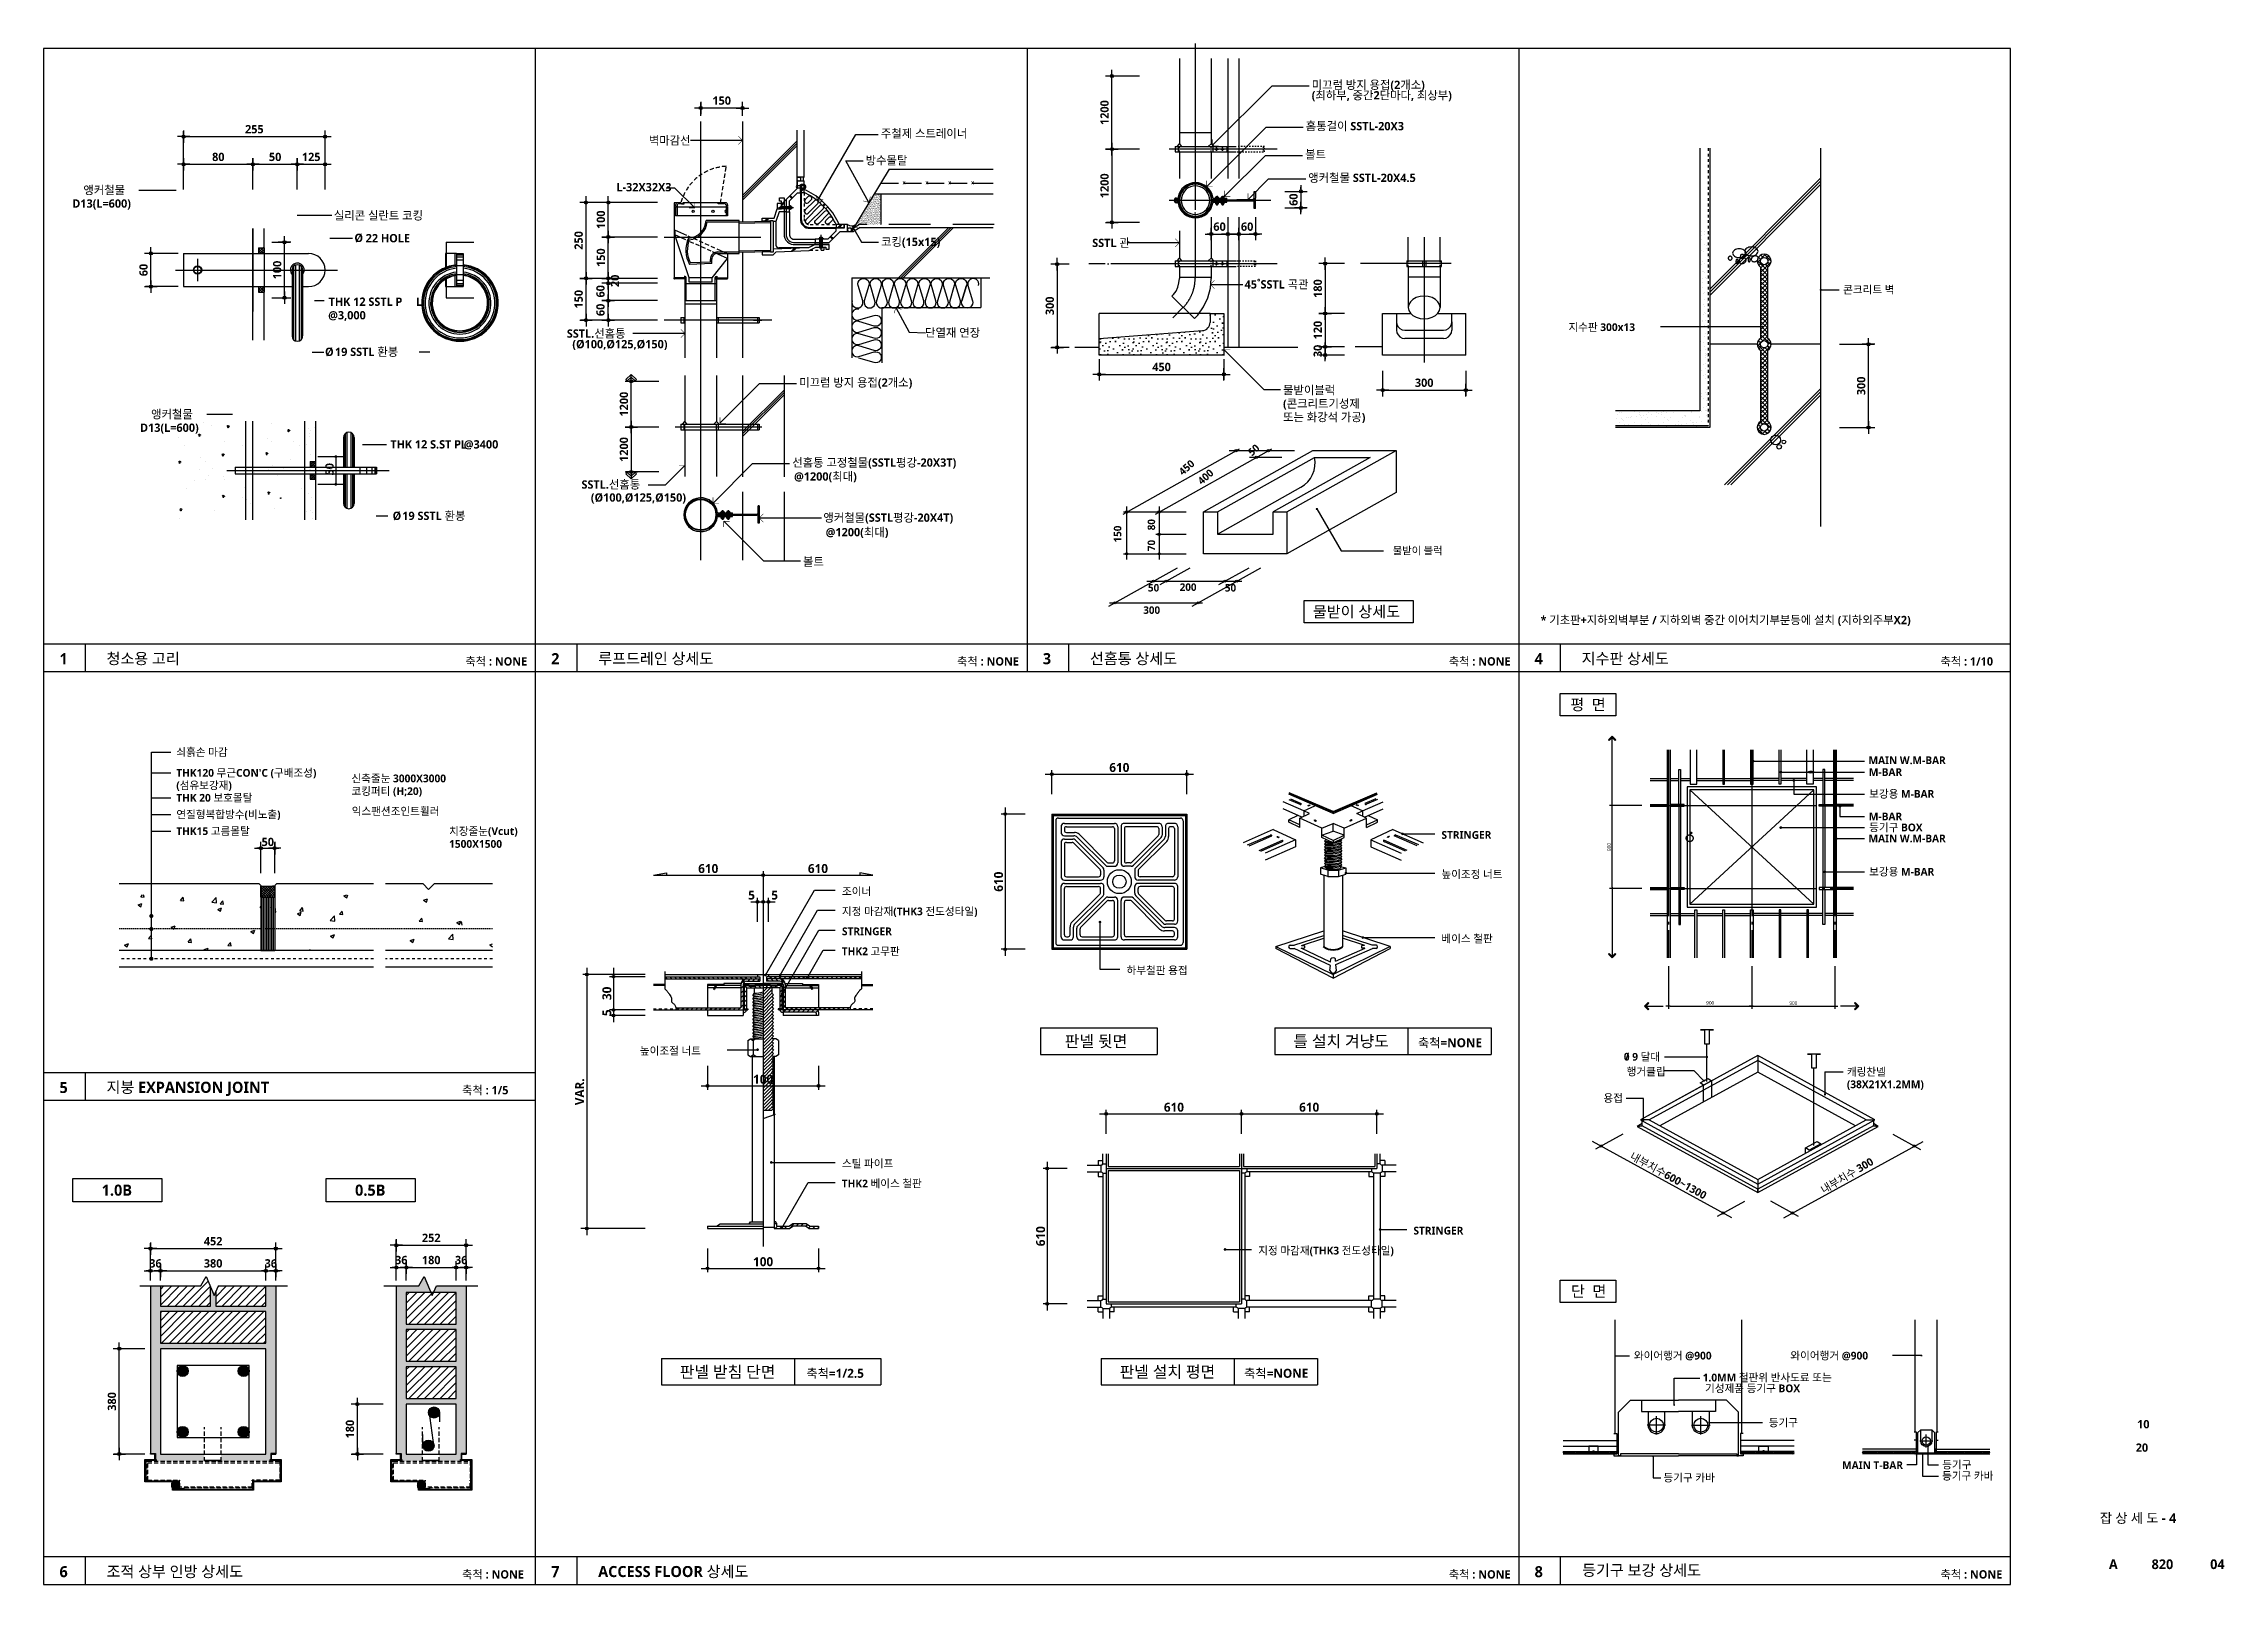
# Model space of a CAD drawing. Header units: millimetres. Extents: x 200 to 163856, y 0 to 163394.
# Drawn here: x 25400 to 33267, y 200 to 5758 of the extents above; entities that cross this region are included whole.
import ezdxf
from ezdxf.enums import TextEntityAlignment as Align

# ---------------------------------------------------------------- set-up
doc = ezdxf.new("R2010")
doc.units = ezdxf.units.MM
doc.header["$LTSCALE"] = 10
for name, pattern in [('CEN', [62, 60, -1, 0, -1]), ('CENTER', [65, 60, -2, 1, -2]), ('HID', [2.3, 1.5, -0.8]), ('HIDDEN', [2, 1, -1]), ('HIDDEN2', [1, 0.5, -0.5]), ('STD_CENTER', [66, 60, -2, 2, -2])]:
    doc.linetypes.add(name, pattern=pattern)
doc.layers.get('DEFPOINTS').update_dxf_attribs({"color": 181})
for name, color, linetype in [('1', 3, 'Continuous'), ('1CEN', 10, 'CENTER'), ('3', 3, 'Continuous'), ('4', 4, 'Continuous'), ('7', 7, 'Continuous'), ('A-ANNO-GRA1', 7, 'Continuous'), ('A-ANNO-LEAD', 4, 'Continuous'), ('A-ANNO-TEXT1', 7, 'Continuous'), ('A-ANNO-TEXT300', 7, 'Continuous'), ('A-ANNO-TITL', 7, 'Continuous'), ('A-COLS', 2, 'Continuous'), ('A-CON', 2, 'Continuous'), ('A-DIM1', 7, 'Continuous'), ('A-FIN', 5, 'Continuous'), ('A-GRID', 1, 'STD_CENTER'), ('A-HAT', 252, 'Continuous'), ('A-SECT-MCUT', 5, 'Continuous'), ('A-SECT-PATT', 6, 'Continuous'), ('A-ST-AXIS-DIM', 7, 'Continuous'), ('AA-STEL', 2, 'Continuous'), ('AA-XXXX-SDET', 7, 'Continuous'), ('AZ-LEAD', 7, 'Continuous'), ('CENT', 1, 'CENTER'), ('COL', 2, 'Continuous'), ('DETAIL', 7, 'Continuous'), ('DIM', 4, 'Continuous'), ('DIME', 7, 'Continuous'), ('DO', 7, 'Continuous'), ('ELE', 8, 'Continuous'), ('ELE1', 2, 'Continuous'), ('ELEV', 4, 'Continuous'), ('ex-fin', 6, 'Continuous'), ('FI', 6, 'Continuous'), ('FIN', 6, 'Continuous'), ('FINL', 5, 'Continuous'), ('FOR', 4, 'Continuous'), ('HA', 8, 'Continuous'), ('HAT', 5, 'Continuous'), ('HATC', 1, 'Continuous'), ('HATCH', 7, 'Continuous'), ('HI', 7, 'HID'), ('HIDDEN', 251, 'HIDDEN'), ('HIDL', 1, 'HIDDEN'), ('LEADER', 7, 'Continuous'), ('MISC', 6, 'Continuous'), ('SEC2', 2, 'Continuous'), ('SY', 1, 'Continuous'), ('SYM', 4, 'Continuous'), ('W-P', 4, 'HIDDEN'), ('WA1', 2, 'Continuous'), ('WA2', 2, 'Continuous'), ('WAL', 3, 'Continuous'), ('WALL', 3, 'Continuous')]:
    doc.layers.add(name, color=color, linetype=linetype)
doc.styles.add('2020음성 1차', font='')
doc.styles.add('SH_진천_나눔', font='')
doc.styles.add('울릉도L', font='')
doc.styles.get('2020음성 1차').set_extended_font_data('NanumGothic', bold=True)
doc.styles.get('SH_진천_나눔').set_extended_font_data('NanumGothic', bold=True)
doc.styles.get('울릉도L').set_extended_font_data('HY울릉도L')
doc.dimstyles.new('NDIM-100', dxfattribs={"dimscale": 5, "dimtxt": 2.5, "dimasz": 1, "dimexe": 2, "dimexo": 2, "dimgap": 1, "dimtad": 1, "dimdec": 0, "dimtxsty": '울릉도L', "dimblk1": '_RXDOT', "dimblk2": '_RXDOT', "dimsah": 1, "dimcen": 0, "dimdle": 3, "dimclrd": 256, "dimclre": 256, "dimclrt": 3, "dimadec": 0, "dimazin": 0, "dimtfac": 1, "dimtdec": 0, "dimtix": 1, "dimtmove": 2, "dimatfit": 3, "dimfxl": 1, "dimtolj": 1, "dimtzin": 0, "dimarcsym": 0})
doc.dimstyles.new('NDIM10', dxfattribs={"dimscale": 10, "dimtxt": 3, "dimasz": 0.75, "dimexe": 2, "dimexo": 2, "dimgap": 1, "dimtad": 1, "dimdec": 1, "dimdsep": 46, "dimtxsty": '2020음성 1차', "dimblk": 'Z_DOT', "dimcen": 3, "dimdle": 3, "dimclrd": 256, "dimclre": 256, "dimclrt": 3, "dimadec": 0, "dimazin": 0, "dimtfac": 1, "dimtdec": 1, "dimtix": 1, "dimtmove": 2, "dimatfit": 3, "dimfxl": 1, "dimtolj": 1, "dimtzin": 0, "dimlwd": -1, "dimlwe": -1, "dimarcsym": 0})
pattern_1 = [(45, (12164.82, -4105.398), (-14.142136, 14.142136), [])]

msp = doc.modelspace()

# ---------------------------------------------------------------- texts
at = {"layer": 'A-ANNO-TEXT1', "style": '2020음성 1차'}
for s, height, p in [('(최하부, 중간2단마다, 최상부)', 30, (29974.52058, 5556.4033)), ('미끄럼 방지 용접(2개소)', 30, (29974.52058, 5594.15097)), ('주철제 스트레이너', 30, (28420.51044, 5418.76502)), ('홈통걸이 SSTL-20X3', 30, (29953.07211, 5445.25255)), ('방수몰탈', 30, (28365.24135, 5321.7167)), ('볼트', 30, (29950.9443, 5343.12474)), ('앵커철물 SSTL-20X4.5', 30, (29962.11286, 5258.79329)), ('D13(L=600)', 30, (25503.41459, 5166.01076)), ('앵커철물', 30, (25543.32975, 5214.48122)), ('L-32X32X3', 30, (27466.42308, 5225.0417)), ('실리콘 실란트 코킹', 30, (26447.05148, 5122.67629)), ('Ø', 30, (26521.17243, 5042.05966)), ('22 HOLE', 30, (26561.80946, 5041.09046)), ('코킹(15x15)', 30, (28420.98897, 5027.77877)), ('콘크리트 벽', 28, (31891.50715, 4856.24619)), ('THK 12 SSTL P', 30, (26428.05054, 4811.96123)), ('L', 30, (26743.53828, 4811.96123)), ('@3,000', 30, (26426.59049, 4763.04068)), ('단열재 연장', 30, (28579.78544, 4700.25523)), ('지수판 300x13', 28, (30900.69503, 4720.97071)), ('Ø', 30, (26415.09485, 4631.06437)), ('19 SSTL 환봉', 30, (26451.07013, 4631.06432)), ('미끄럼 방지 용접(2개소)', 30, (28125.77904, 4520.25865)), ('물받이블럭', 30, (29871.09639, 4492.76079)), ('앵커철물', 30, (25787.73747, 4405.89362)), ('(콘크리트기성제', 30, (29871.09639, 4444.08928)), ('또는 화강석 가공)', 30, (29871.09639, 4395.41777)), ('D13(L=600)', 30, (25747.82231, 4357.42316)), ('THK 12 S.ST P @3400', 30, (26650.61917, 4297.37488)), ('L', 30, (26904.397, 4296.44422)), ('선홈통 고정철물(SSTL평강-20X3T)', 30, (28100.67697, 4231.67118)), ('SSTL.선홈통', 30, (27340.28345, 4152.4216)), ('@1200(최대)', 30, (28107.16567, 4181.49096)), ('Ø', 30, (26658.94597, 4039.54288)), ('19 SSTL 환봉', 30, (26693.77681, 4039.54283)), ('@1200(최대)', 30, (28221.24848, 3980.68365)), ('물받이 블럭', 27.098479, (30267.12837, 3915.29806)), ('볼트', 30, (28139.33897, 3874.23466)), ('50', 27.098479, (29384.01256, 3781.52566)), ('200', 27.098479, (29498.38578, 3783.83202)), ('50', 27.098479, (29661.42846, 3781.27327)), ('300', 27.098479, (29366.97825, 3700.87281)), ('* 기초판+지하외벽부분 / 지하외벽 중간 이어치기부분등에 설치 (지하외주부X2)', 30, (30800.08513, 3663.57683)), ('MAIN W.M-BAR', 28, (31983.23968, 3158.70944)), ('보강용 M-BAR', 28, (31985.46474, 3037.42358)), ('M-BAR', 28, (31984.46229, 3116.04026)), ('STRINGER', 28, (30442.56866, 2889.35166)), ('등기구 BOX', 28, (31985.46474, 2916.37992)), ('M-BAR', 28, (31984.46229, 2956.04026)), ('MAIN W.M-BAR', 28, (31983.23968, 2876.75304)), ('높이조정 너트', 28, (30442.56866, 2747.65872)), ('보강용 M-BAR', 28, (31985.46474, 2756.593)), ('조이너', 28, (28279.9544, 2685.65466)), ('지정 마감재(THK3 전도성타일)', 28, (28279.9544, 2613.65466)), ('STRINGER', 28, (28279.9544, 2541.65466)), ('베이스 철판', 28, (30442.56866, 2515.42448)), ('THK2 고무판', 28, (28279.36133, 2469.65466)), ('하부철판 용접', 28, (29306.6285, 2400.82508)), ('높이조절 너트', 28, (27551.01999, 2110.79986)), ('0 9 달대 ', 28, (31100.29946, 2089.17533)), ('/', 28, (31104.88193, 2090.32036)), ('행거클립', 28, (31110.47993, 2035.82718)), ('캐링찬넬', 28, (31905.06862, 2034.81712)), ('용접', 28, (31026.83076, 1940.12145)), ('(38X21X1.2MM)', 28, (31905.06862, 1989.81712)), ('스틸 파이프', 28, (28279.9544, 1703.92069)), ('THK2 베이스 철판', 28, (28279.36133, 1631.92069)), ('지정 마감재(THK3 전도성타일)', 28, (29781.7584, 1390.0616)), ('STRINGER', 28, (30341.43047, 1462.0616)), ('와이어행거 @900', 28, (31136.66536, 1011.19855)), ('와이어행거 @900', 28, (31701.15027, 1011.19855)), ('1.0MM 철판위 반사도료 또는 ', 28, (31384.82479, 932.05322)), ('기성제품 등기구 BOX', 28, (31393.52776, 893.14006)), ('등기구 ', 28, (31623.20339, 769.51824)), ('MAIN T-BAR', 28, (31888.0145, 615.93034)), ('등기구 ', 28, (32249.03179, 617.63294)), ('등기구 카바 ', 28, (31243.56567, 570.86436)), ('등기구 카바 ', 28, (32248.32143, 577.43192))]:
    msp.add_text(s, height=height, dxfattribs=at).set_placement(p)
for s, height, p in [('벽마감선', 30, (27583.07623, 5408.39279)), ('SSTL 관', 30, (29182.73046, 5039.06077)), ('45˚SSTL 곡관', 30, (29732.44929, 4889.5056)), ('SSTL.선홈통', 30, (27287.43705, 4711.96267)), ('앵커철물(SSTL평강-20X4T)', 30, (28212.79912, 4047.94595)), ('쇠흙손 마감', 28, (25878.70063, 3202.31867)), ("THK120 무근CON'C (구배조성)", 28, (25878.70063, 3127.31867)), ('(섬유보강재) ', 28, (25878.70063, 3082.31867)), ('코킹퍼티 (H;20)', 28, (26510.43512, 3061.26566)), ('신축줄눈 3000X3000', 28, (26510.43512, 3107.26566)), ('THK 20 보호몰탈', 28, (25878.70063, 3037.31867)), ('연질형복합방수(비노출)', 28, (25878.70063, 2977.31867)), ('익스팬션조인트휠러', 28, (26511.46422, 2989.27016)), ('THK15 고름몰탈', 28, (25878.70063, 2917.31867)), ('치장줄눈(Vcut)', 28, (26862.58802, 2916.95556)), ('1500X1500', 28, (26862.58802, 2870.95556))]:
    msp.add_text(s, height=height, dxfattribs=at).set_placement(p, align=Align.MIDDLE_LEFT)
for p in [(27650.54488, 4673.87042), (27717.35707, 4120.57558)]:
    msp.add_text('(Ø100,Ø125,Ø150)', height=30, dxfattribs=at).set_placement(p, align=Align.MIDDLE_RIGHT)
for s, height, rotation, p in [('450', 27.098479, 41.507250432, (29509.34245, 4198.62825)), ('50', 27.098479, 41.507250432, (29758.97415, 4268.38757)), ('50', 30, 90, (26446.23564, 4200.0965)), ('400', 27.098479, 41.507250432, (29577.74533, 4165.07278)), ('150', 27.098479, 90, (29287.73246, 3958.5778)), ('80', 27.098479, 90, (29409.62171, 4002.36376)), ('70', 27.098479, 90, (29409.5139, 3927.22581)), ('내부치수600~1300', 28, 331.213137572, (31119.75775, 1736.08828)), ('내부치수 300', 28, 30.830481354, (31821.59655, 1608.1874))]:
    msp.add_text(s, height=height, rotation=rotation, dxfattribs=at).set_placement(p)
for s, p in [('물받이 상세도', (30135.97966, 3708.69327)), ('평  면', (30971.22405, 3373.33333)), ('1.0B', (25664.18753, 1622.02484)), ('0.5B', (26578.21778, 1622.02484)), ('단  면', (30973.65821, 1257.33333))]:
    msp.add_text(s, height=40, dxfattribs=at).set_placement(p, align=Align.MIDDLE_CENTER)
at = {"layer": 'A-ANNO-TEXT1', "linetype": 'Continuous', "style": '2020음성 1차'}
for s, height, p in [('1', 40, (25457.2056, 3519.16059)), ('청소용 고리', 40, (25626.85991, 3519.69316)), ('축척 : NONE', 30, (26921.14484, 3514.45979)), ('2', 40, (27230.94695, 3519.16059)), ('루프드레인 상세도', 40, (27400.60126, 3519.69316)), ('축척 : NONE', 30, (28694.88619, 3514.45979)), ('3', 40, (29004.6883, 3519.16059)), ('선홈통 상세도', 40, (29174.34261, 3519.69316)), ('축척 : NONE', 30, (30468.62754, 3514.45979)), ('4', 40, (30778.42965, 3519.16059)), ('지수판 상세도', 40, (30948.08396, 3519.69316)), ('축척 : 1/10', 30, (32242.36889, 3514.45979)), ('5', 40, (25457.2056, 1972.49393)), ('지붕 EXPANSION JOINT', 40, (25626.85991, 1973.02649)), ('축척 : 1/5', 30, (26909.2349, 1967.79312)), ('6', 40, (25457.2056, 225.82726)), ('조적 상부 인방 상세도', 40, (25626.85991, 226.35983)), ('축척 : NONE', 30, (26909.2349, 221.12645)), ('7', 40, (27230.94695, 225.82726)), ('ACCESS FLOOR 상세도', 40, (27400.60126, 226.35983)), ('축척 : NONE', 30, (30468.62754, 221.12645)), ('8', 40, (30778.42965, 225.82726)), ('등기구 보강 상세도', 40, (30949.99614, 231.02228)), ('축척 : NONE', 30, (32242.36889, 221.12645))]:
    msp.add_text(s, height=height, dxfattribs=at).set_placement(p)
at = {"layer": 'A-ANNO-TEXT1', "style": '2020음성 1차'}
for s, height, p in [('610', 32.4, (29280.61778, 3146.82508)), ('610', 32.4, (27797.59589, 2782.19377)), ('610', 32.4, (28193.31316, 2782.19377)), ('5', 32.4, (27953.85448, 2686.19377)), ('5', 32.4, (28037.05456, 2686.19377)), ('판넬 뒷면', 42, (29196.33937, 2159.74291)), ('틀 설치 겨냥도', 42, (30080.5914, 2159.74291)), ('축척=NONE', 32.4, (30473.20901, 2154.22721)), ('100', 32.4, (27995.45452, 2022.13008)), ('610', 32.4, (29477.51544, 1921.30149)), ('610', 32.4, (29965.51544, 1921.30149)), ('100', 32.4, (27995.45452, 1364.02705)), ('판넬 받침 단면', 42, (27867.45239, 967.27625)), ('축척=1/2.5', 32.4, (28255.38621, 961.76055)), ('판넬 설치 평면', 42, (29453.87945, 967.27625)), ('축척=NONE', 32.4, (29846.49706, 961.76055))]:
    msp.add_text(s, height=height, dxfattribs=at).set_placement(p, align=Align.MIDDLE)
for s, p in [('610', (28844.61779, 2734.82508)), ('30', (27431.73725, 2332.02875)), ('5', (27431.73725, 2262.02861)), ('VAR.', (27333.77605, 1976.91631)), ('610', (28996.28869, 1455.91766))]:
    msp.add_text(s, height=32.4, rotation=90, dxfattribs=at).set_placement(p, align=Align.MIDDLE)
at = {"layer": 'A-ANNO-TITL', "style": 'SH_진천_나눔'}
for s, height, p in [('10', 30, (32974.51731, 777.77977)), ('20 ', 30, (32974.51731, 693.33932)), ('잡 상 세 도 - 4', 35, (32955.67511, 439.72596)), ('A', 35, (32866.2525, 272.70944)), ('820', 35, (33043.36116, 272.70944)), ('04', 35, (33241.57606, 272.70944))]:
    msp.add_text(s, height=height, dxfattribs=at).set_placement(p, align=Align.MIDDLE)
at = {"layer": 'FOR', "style": '2020음성 1차'}
for p in [(28498.78308, 5250.03729), (28581.13559, 5250.03729), (28663.4881, 5250.03729), (28745.8406, 5250.03729)]:
    msp.add_text('x', height=14, dxfattribs=at).set_placement(p)

# ---------------------------------------------------------------- blocks, each defined once
blk = doc.blocks.new('*X2698')
at = {"color": 0}
for p, q in [((1480.7, 2991.2), (1480.7, 2991.2)), ((1513.2, 2995.5), (1513.2, 2995.5)), ((1527.8, 2989.5), (1527.8, 2989.5)), ((1635.8, 2993.4), (1635.8, 2993.4)), ((1468.7, 2967.8), (1468.7, 2967.8)), ((1479.6, 2952.5), (1479.6, 2952.5)), ((1550.6, 2960), (1550.6, 2960)), ((1584.3, 2953.8), (1584.3, 2953.8)), ((1628.8, 2966.5), (1628.8, 2966.5)), ((1636.1, 2959.7), (1636.1, 2959.7)), ((1675.1, 2960.2), (1675.1, 2960.2)), ((1686.6, 2953.3), (1686.6, 2953.3)), ((1508.5, 2931.4), (1508.5, 2931.4)), ((1515.9, 2924.6), (1515.9, 2924.6)), ((1530.3, 2912.4), (1530.3, 2912.4)), ((1638.4, 2916.3), (1638.4, 2916.3)), ((1657.7, 2911), (1657.7, 2911)), ((1670.9, 2927.8), (1670.9, 2927.8)), ((1482.1, 2875.4), (1482.1, 2875.4)), ((1496.7, 2889.8), (1496.7, 2889.8)), ((1505.3, 2909.3), (1505.3, 2909.3)), ((1517.6, 2892.5), (1517.6, 2892.5)), ((1522.1, 2898.5), (1522.1, 2898.5)), ((1550.1, 2896.8), (1550.1, 2896.8)), ((1550.7, 2892.7), (1550.7, 2892.7)), ((1586.8, 2876.7), (1586.8, 2876.7)), ((1604.4, 2903.9), (1604.4, 2903.9)), ((1625.2, 2906.7), (1625.2, 2906.7)), ((1629.8, 2909.5), (1629.8, 2909.5)), ((1646.7, 2898.8), (1646.7, 2898.8)), ((1689.1, 2876.2), (1689.1, 2876.2)), ((1532.8, 2835.3), (1532.8, 2835.3)), ((1582.9, 2859.9), (1582.9, 2859.9)), ((1590.5, 2856.2), (1590.5, 2856.2)), ((1597.9, 2849.5), (1597.9, 2849.5)), ((1640.9, 2839.2), (1640.9, 2839.2)), ((1470.3, 2821.1), (1470.3, 2821.1))]:
    blk.add_line(p, q, dxfattribs=at)
blk = doc.blocks.new('*X2699')
at = {"color": 0}
for p, q in [((1709, 2954.3), (1709, 2954.3)), ((1713.5, 2984), (1713.5, 2984)), ((1714.5, 2970.2), (1714.5, 2970.2)), ((1715.2, 2975.3), (1715.2, 2975.3)), ((1717.2, 2980.6), (1717.2, 2980.6)), ((1723.2, 2985.1), (1723.2, 2985.1)), ((1716.5, 2936.7), (1716.5, 2936.7)), ((1722.5, 2919.5), (1722.5, 2919.5)), ((1715.4, 2909.6), (1715.4, 2909.6)), ((1716.7, 2909.6), (1716.7, 2909.6)), ((1717.8, 2898.2), (1717.8, 2898.2)), ((1725.1, 2904.3), (1725.1, 2904.3)), ((1709.4, 2834.7), (1709.4, 2834.7)), ((1713.8, 2866.6), (1713.8, 2866.6)), ((1716.2, 2836.2), (1716.2, 2836.2)), ((1719, 2859.7), (1719, 2859.7)), ((1719.9, 2832.8), (1719.9, 2832.8)), ((1720.3, 2821.1), (1720.3, 2821.1))]:
    blk.add_line(p, q, dxfattribs=at)
blk = doc.blocks.new('Z_DOT')
at = {"layer": 'DIM', "color": 0}
for p, q in [((-3, 0), (3, 0)), ((0, -3), (0, 3))]:
    blk.add_line(p, q, dxfattribs=at)
for radius in [0.75, 0.375]:
    blk.add_circle((0, 0), radius, dxfattribs=at)
blk = doc.blocks.new('*D7374')
at = {"layer": 'A-ST-AXIS-DIM'}
for p, q in [((25905.2, 5232.2), (25905.2, 5342.5)), ((25912.7, 5322.5), (26147.7, 5322.5)), ((26155.2, 5232.2), (26155.2, 5342.5))]:
    blk.add_line(p, q, dxfattribs=at)
at = {"layer": 'DEFPOINTS', "color": 0}
for p in [(26155.2, 5322.5), (25905.2, 5212.2), (26155.2, 5212.2)]:
    blk.add_point(p, dxfattribs=at)
at = {"layer": 'A-ST-AXIS-DIM', "linetype": 'ByBlock', "xscale": 7.5, "yscale": 7.5, "zscale": 7.5, "rotation": 180}
blk.add_blockref('Z_DOT', (25905.2, 5322.5), dxfattribs=at)
at = {"layer": 'A-ST-AXIS-DIM', "linetype": 'ByBlock', "xscale": 7.5, "yscale": 7.5, "zscale": 7.5}
blk.add_blockref('Z_DOT', (26155.2, 5322.5), dxfattribs=at)
at = {"layer": 'A-ST-AXIS-DIM', "color": 3, "insert": (26030.2, 5349), "char_height": 30, "attachment_point": 5, "style": '2020음성 1차'}
blk.add_mtext('\\A1;80', dxfattribs=at)
blk = doc.blocks.new('*D7375')
at = {"layer": 'A-ST-AXIS-DIM'}
for p, q in [((26155.2, 5232.2), (26155.2, 5342.5)), ((26162.7, 5322.5), (26307.7, 5322.5)), ((26315.2, 5232.2), (26315.2, 5342.5))]:
    blk.add_line(p, q, dxfattribs=at)
at = {"layer": 'DEFPOINTS', "color": 0}
for p in [(26315.2, 5322.5), (26155.2, 5212.2), (26315.2, 5212.2)]:
    blk.add_point(p, dxfattribs=at)
at = {"layer": 'A-ST-AXIS-DIM', "linetype": 'ByBlock', "xscale": 7.5, "yscale": 7.5, "zscale": 7.5, "rotation": 180}
blk.add_blockref('Z_DOT', (26155.2, 5322.5), dxfattribs=at)
at = {"layer": 'A-ST-AXIS-DIM', "linetype": 'ByBlock', "xscale": 7.5, "yscale": 7.5, "zscale": 7.5}
blk.add_blockref('Z_DOT', (26315.2, 5322.5), dxfattribs=at)
at = {"layer": 'A-ST-AXIS-DIM', "color": 3, "insert": (26235.2, 5349), "char_height": 30, "attachment_point": 5, "style": '2020음성 1차'}
blk.add_mtext('\\A1;50', dxfattribs=at)
blk = doc.blocks.new('*D7376')
at = {"layer": 'A-ST-AXIS-DIM'}
for p, q in [((26315.2, 5232.2), (26315.2, 5342.5)), ((26322.7, 5322.5), (26407.7, 5322.5)), ((26415.2, 5232.2), (26415.2, 5342.5))]:
    blk.add_line(p, q, dxfattribs=at)
at = {"layer": 'DEFPOINTS', "color": 0}
for p in [(26415.2, 5322.5), (26315.2, 5212.2), (26415.2, 5212.2)]:
    blk.add_point(p, dxfattribs=at)
at = {"layer": 'A-ST-AXIS-DIM', "linetype": 'ByBlock', "xscale": 7.5, "yscale": 7.5, "zscale": 7.5, "rotation": 180}
blk.add_blockref('Z_DOT', (26315.2, 5322.5), dxfattribs=at)
at = {"layer": 'A-ST-AXIS-DIM', "linetype": 'ByBlock', "xscale": 7.5, "yscale": 7.5, "zscale": 7.5}
blk.add_blockref('Z_DOT', (26415.2, 5322.5), dxfattribs=at)
at = {"layer": 'A-ST-AXIS-DIM', "color": 3, "insert": (26365.2, 5349), "char_height": 30, "attachment_point": 5, "style": '2020음성 1차'}
blk.add_mtext('\\A1;125', dxfattribs=at)
blk = doc.blocks.new('*D7377')
at = {"layer": 'A-ST-AXIS-DIM'}
for p, q in [((25905.2, 5232.2), (25905.2, 5442.5)), ((26415.2, 5232.2), (26415.2, 5442.5)), ((25912.7, 5422.5), (26407.7, 5422.5))]:
    blk.add_line(p, q, dxfattribs=at)
at = {"layer": 'DEFPOINTS', "color": 0}
for p in [(26415.2, 5422.5), (25905.2, 5212.2), (26415.2, 5212.2)]:
    blk.add_point(p, dxfattribs=at)
at = {"layer": 'A-ST-AXIS-DIM', "linetype": 'ByBlock', "xscale": 7.5, "yscale": 7.5, "zscale": 7.5, "rotation": 180}
blk.add_blockref('Z_DOT', (25905.2, 5422.5), dxfattribs=at)
at = {"layer": 'A-ST-AXIS-DIM', "linetype": 'ByBlock', "xscale": 7.5, "yscale": 7.5, "zscale": 7.5}
blk.add_blockref('Z_DOT', (26415.2, 5422.5), dxfattribs=at)
at = {"layer": 'A-ST-AXIS-DIM', "color": 3, "insert": (26160.2, 5449), "char_height": 30, "attachment_point": 5, "style": '2020음성 1차'}
blk.add_mtext('\\A1;255', dxfattribs=at)
blk = doc.blocks.new('*D7378')
at = {"layer": 'A-ST-AXIS-DIM'}
for p, q in [((25885.2, 5001.2), (25767, 5001.2)), ((25787, 4888.7), (25787, 4993.7)), ((25885.2, 4881.2), (25767, 4881.2))]:
    blk.add_line(p, q, dxfattribs=at)
at = {"layer": 'DEFPOINTS', "color": 0}
for p in [(25787, 5001.2), (25905.2, 5001.2), (25905.2, 4881.2)]:
    blk.add_point(p, dxfattribs=at)
at = {"layer": 'A-ST-AXIS-DIM', "linetype": 'ByBlock', "xscale": 7.5, "yscale": 7.5, "zscale": 7.5}
for p, rotation in [((25787, 5001.2), 90), ((25787, 4881.2), 270)]:
    blk.add_blockref('Z_DOT', p, dxfattribs=dict(at, rotation=rotation))
at = {"layer": 'A-ST-AXIS-DIM', "color": 3, "insert": (25760.5, 4941.2), "char_height": 30, "attachment_point": 5, "rotation": 90, "style": '2020음성 1차'}
blk.add_mtext('\\A1;60', dxfattribs=at)
blk = doc.blocks.new('*D7379')
at = {"layer": 'A-ST-AXIS-DIM'}
for p, q in [((26222.8, 5041.2), (26289.1, 5041.2)), ((26269.1, 4848.7), (26269.1, 5033.7)), ((26222.8, 4841.2), (26289.1, 4841.2))]:
    blk.add_line(p, q, dxfattribs=at)
at = {"layer": 'DEFPOINTS', "color": 0}
for p in [(26202.8, 5041.2), (26269.1, 5041.2), (26202.8, 4841.2)]:
    blk.add_point(p, dxfattribs=at)
at = {"layer": 'A-ST-AXIS-DIM', "linetype": 'ByBlock', "xscale": 7.5, "yscale": 7.5, "zscale": 7.5}
for p, rotation in [((26269.1, 5041.2), 90), ((26269.1, 4841.2), 270)]:
    blk.add_blockref('Z_DOT', p, dxfattribs=dict(at, rotation=rotation))
at = {"layer": 'A-ST-AXIS-DIM', "color": 3, "insert": (26242.6, 4941.2), "char_height": 30, "attachment_point": 5, "rotation": 90, "style": '2020음성 1차'}
blk.add_mtext('\\A1;100', dxfattribs=at)
blk = doc.blocks.new('*D7380')
at = {"layer": 'A-ST-AXIS-DIM'}
for p, q in [((27770.6, 5497.1), (27770.6, 5545.6)), ((27913.8, 5525.6), (27778.1, 5525.6)), ((27921.3, 5497.1), (27921.3, 5545.6))]:
    blk.add_line(p, q, dxfattribs=at)
at = {"layer": 'DEFPOINTS', "color": 0}
for p in [(27770.6, 5525.6), (27770.6, 5477.1), (27921.3, 5477.1)]:
    blk.add_point(p, dxfattribs=at)
at = {"layer": 'A-ST-AXIS-DIM', "linetype": 'ByBlock', "xscale": 7.5, "yscale": 7.5, "zscale": 7.5, "rotation": 180}
blk.add_blockref('Z_DOT', (27770.6, 5525.6), dxfattribs=at)
at = {"layer": 'A-ST-AXIS-DIM', "linetype": 'ByBlock', "xscale": 7.5, "yscale": 7.5, "zscale": 7.5}
blk.add_blockref('Z_DOT', (27921.3, 5525.6), dxfattribs=at)
at = {"layer": 'A-ST-AXIS-DIM', "color": 3, "insert": (27846, 5552.1), "char_height": 30, "attachment_point": 5, "style": '2020음성 1차'}
blk.add_mtext('\\A1;150', dxfattribs=at)
blk = doc.blocks.new('*D7381')
at = {"layer": 'A-ST-AXIS-DIM'}
for p, q in [((27614.3, 5184.8), (27336.8, 5184.8)), ((27356.8, 4918.6), (27356.8, 5177.3)), ((27614.3, 4911.1), (27336.8, 4911.1))]:
    blk.add_line(p, q, dxfattribs=at)
at = {"layer": 'DEFPOINTS', "color": 0}
for p in [(27356.8, 5184.8), (27634.3, 5184.8), (27634.3, 4911.1)]:
    blk.add_point(p, dxfattribs=at)
at = {"layer": 'A-ST-AXIS-DIM', "linetype": 'ByBlock', "xscale": 7.5, "yscale": 7.5, "zscale": 7.5}
for p, rotation in [((27356.8, 5184.8), 90), ((27356.8, 4911.1), 270)]:
    blk.add_blockref('Z_DOT', p, dxfattribs=dict(at, rotation=rotation))
at = {"layer": 'A-ST-AXIS-DIM', "color": 3, "insert": (27330.2, 5048), "char_height": 30, "attachment_point": 5, "rotation": 90, "style": '2020음성 1차'}
blk.add_mtext('\\A1;250', dxfattribs=at)
blk = doc.blocks.new('*D7382')
at = {"layer": 'A-ST-AXIS-DIM'}
for p, q in [((27614.3, 5060.2), (27416.8, 5060.2)), ((27436.8, 4918.6), (27436.8, 5052.7)), ((27614.3, 4911.1), (27416.8, 4911.1))]:
    blk.add_line(p, q, dxfattribs=at)
at = {"layer": 'DEFPOINTS', "color": 0}
for p in [(27436.8, 5060.2), (27634.3, 5060.2), (27634.3, 4911.1)]:
    blk.add_point(p, dxfattribs=at)
at = {"layer": 'A-ST-AXIS-DIM', "linetype": 'ByBlock', "xscale": 7.5, "yscale": 7.5, "zscale": 7.5}
for p, rotation in [((27436.8, 5060.2), 90), ((27436.8, 4911.1), 270)]:
    blk.add_blockref('Z_DOT', p, dxfattribs=dict(at, rotation=rotation))
at = {"layer": 'A-ST-AXIS-DIM', "color": 3, "insert": (27410.3, 4985.7), "char_height": 30, "attachment_point": 5, "rotation": 90, "style": '2020음성 1차'}
blk.add_mtext('\\A1;150', dxfattribs=at)
blk = doc.blocks.new('*D7383')
at = {"layer": 'A-ST-AXIS-DIM'}
for p, q in [((27614.3, 5184.8), (27416.8, 5184.8)), ((27436.8, 5067.7), (27436.8, 5177.3)), ((27614.3, 5060.2), (27416.8, 5060.2))]:
    blk.add_line(p, q, dxfattribs=at)
at = {"layer": 'DEFPOINTS', "color": 0}
for p in [(27436.8, 5184.8), (27634.3, 5184.8), (27634.3, 5060.2)]:
    blk.add_point(p, dxfattribs=at)
at = {"layer": 'A-ST-AXIS-DIM', "linetype": 'ByBlock', "xscale": 7.5, "yscale": 7.5, "zscale": 7.5}
for p, rotation in [((27436.8, 5184.8), 90), ((27436.8, 5060.2), 270)]:
    blk.add_blockref('Z_DOT', p, dxfattribs=dict(at, rotation=rotation))
at = {"layer": 'A-ST-AXIS-DIM', "color": 3, "insert": (27410.3, 5122.5), "char_height": 30, "attachment_point": 5, "rotation": 90, "style": '2020음성 1차'}
blk.add_mtext('\\A1;100', dxfattribs=at)
blk = doc.blocks.new('*D7384')
at = {"layer": 'A-ST-AXIS-DIM'}
for p, q in [((27614.3, 4911.1), (27336.8, 4911.1)), ((27356.8, 4767.8), (27356.8, 4903.6)), ((27614.3, 4760.3), (27336.8, 4760.3))]:
    blk.add_line(p, q, dxfattribs=at)
at = {"layer": 'DEFPOINTS', "color": 0}
for p in [(27356.8, 4911.1), (27634.3, 4911.1), (27634.3, 4760.3)]:
    blk.add_point(p, dxfattribs=at)
at = {"layer": 'A-ST-AXIS-DIM', "linetype": 'ByBlock', "xscale": 7.5, "yscale": 7.5, "zscale": 7.5}
for p, rotation in [((27356.8, 4911.1), 90), ((27356.8, 4760.3), 270)]:
    blk.add_blockref('Z_DOT', p, dxfattribs=dict(at, rotation=rotation))
at = {"layer": 'A-ST-AXIS-DIM', "color": 3, "insert": (27330.3, 4835.7), "char_height": 30, "attachment_point": 5, "rotation": 90, "style": '2020음성 1차'}
blk.add_mtext('\\A1;150', dxfattribs=at)
blk = doc.blocks.new('*D7385')
at = {"layer": 'A-ST-AXIS-DIM'}
for p, q in [((27614.3, 4911.1), (27416.8, 4911.1)), ((27614.3, 4893.3), (27416.8, 4893.3)), ((27436.8, 4918.6), (27436.8, 4926.1)), ((27436.8, 4911.1), (27436.8, 4893.3)), ((27436.8, 4885.8), (27436.8, 4878.3))]:
    blk.add_line(p, q, dxfattribs=at)
at = {"layer": 'DEFPOINTS', "color": 0}
for p in [(27436.8, 4893.3), (27634.3, 4911.1), (27634.3, 4893.3)]:
    blk.add_point(p, dxfattribs=at)
at = {"layer": 'A-ST-AXIS-DIM', "linetype": 'ByBlock', "xscale": 7.5, "yscale": 7.5, "zscale": 7.5}
for p, rotation in [((27436.8, 4911.1), 270), ((27436.8, 4893.3), 90)]:
    blk.add_blockref('Z_DOT', p, dxfattribs=dict(at, rotation=rotation))
at = {"layer": 'A-ST-AXIS-DIM', "color": 3, "insert": (27461.2, 4902), "char_height": 30, "attachment_point": 5, "rotation": 90, "style": '2020음성 1차'}
blk.add_mtext('\\A1;20', dxfattribs=at)
blk = doc.blocks.new('*D7386')
at = {"layer": 'A-ST-AXIS-DIM'}
for p, q in [((27614.3, 4893.3), (27416.8, 4893.3)), ((27436.8, 4885.8), (27436.8, 4838.4)), ((27614.3, 4830.9), (27416.8, 4830.9))]:
    blk.add_line(p, q, dxfattribs=at)
at = {"layer": 'DEFPOINTS', "color": 0}
for p in [(27634.3, 4893.3), (27436.8, 4830.9), (27634.3, 4830.9)]:
    blk.add_point(p, dxfattribs=at)
at = {"layer": 'A-ST-AXIS-DIM', "linetype": 'ByBlock', "xscale": 7.5, "yscale": 7.5, "zscale": 7.5}
for p, rotation in [((27436.8, 4893.3), 90), ((27436.8, 4830.9), 270)]:
    blk.add_blockref('Z_DOT', p, dxfattribs=dict(at, rotation=rotation))
at = {"layer": 'A-ST-AXIS-DIM', "color": 3, "insert": (27408.8, 4864.4), "char_height": 30, "attachment_point": 5, "rotation": 90, "style": '2020음성 1차'}
blk.add_mtext('\\A1;60', dxfattribs=at)
blk = doc.blocks.new('*D7387')
at = {"layer": 'A-ST-AXIS-DIM'}
for p, q in [((27614.3, 4830.9), (27416.8, 4830.9)), ((27436.8, 4767.8), (27436.8, 4823.4)), ((27614.3, 4760.3), (27416.8, 4760.3))]:
    blk.add_line(p, q, dxfattribs=at)
at = {"layer": 'DEFPOINTS', "color": 0}
for p in [(27436.8, 4830.9), (27634.3, 4830.9), (27634.3, 4760.3)]:
    blk.add_point(p, dxfattribs=at)
at = {"layer": 'A-ST-AXIS-DIM', "linetype": 'ByBlock', "xscale": 7.5, "yscale": 7.5, "zscale": 7.5}
for p, rotation in [((27436.8, 4830.9), 90), ((27436.8, 4760.3), 270)]:
    blk.add_blockref('Z_DOT', p, dxfattribs=dict(at, rotation=rotation))
at = {"layer": 'A-ST-AXIS-DIM', "color": 3, "insert": (27408.8, 4797.4), "char_height": 30, "attachment_point": 5, "rotation": 90, "style": '2020음성 1차'}
blk.add_mtext('\\A1;60', dxfattribs=at)
blk = doc.blocks.new('*D7388')
at = {"layer": 'A-ST-AXIS-DIM'}
for p, q in [((27619.8, 4539.6), (27500, 4539.6)), ((27520, 4382.4), (27520, 4532.1)), ((27619.8, 4374.9), (27500, 4374.9))]:
    blk.add_line(p, q, dxfattribs=at)
at = {"layer": 'DEFPOINTS', "color": 0}
for p in [(27520, 4539.6), (27639.8, 4539.6), (27639.8, 4374.9)]:
    blk.add_point(p, dxfattribs=at)
at = {"layer": 'A-ST-AXIS-DIM', "linetype": 'ByBlock', "xscale": 7.5, "yscale": 7.5, "zscale": 7.5}
for p, rotation in [((27520, 4539.6), 90), ((27520, 4374.9), 270)]:
    blk.add_blockref('Z_DOT', p, dxfattribs=dict(at, rotation=rotation))
at = {"layer": 'A-ST-AXIS-DIM', "color": 3, "insert": (27493.5, 4457.3), "char_height": 30, "attachment_point": 5, "rotation": 90, "style": '2020음성 1차'}
blk.add_mtext('\\A1;1200', dxfattribs=at)
blk = doc.blocks.new('*D7389')
at = {"layer": 'A-ST-AXIS-DIM'}
for p, q in [((27619.8, 4374.9), (27500, 4374.9)), ((27520, 4367.4), (27520, 4220.2)), ((27619.8, 4212.7), (27500, 4212.7))]:
    blk.add_line(p, q, dxfattribs=at)
at = {"layer": 'DEFPOINTS', "color": 0}
for p in [(27639.8, 4374.9), (27520, 4212.7), (27639.8, 4212.7)]:
    blk.add_point(p, dxfattribs=at)
at = {"layer": 'A-ST-AXIS-DIM', "linetype": 'ByBlock', "xscale": 7.5, "yscale": 7.5, "zscale": 7.5}
for p, rotation in [((27520, 4374.9), 90), ((27520, 4212.7), 270)]:
    blk.add_blockref('Z_DOT', p, dxfattribs=dict(at, rotation=rotation))
at = {"layer": 'A-ST-AXIS-DIM', "color": 3, "insert": (27493.5, 4293.8), "char_height": 30, "attachment_point": 5, "rotation": 90, "style": '2020음성 1차'}
blk.add_mtext('\\A1;1200', dxfattribs=at)
blk = doc.blocks.new('insul1')
blk.add_lwpolyline([(0, 0.25, 1.344031), (0.35, 0.25), (0.2, 0.75, -1.344031), (0.55, 0.75), (0.4, 0.25)], format="xyb")
blk = doc.blocks.new('*D7390')
at = {"layer": 'A-ST-AXIS-DIM'}
for p, q in [((29612.1, 5131.3), (29612.1, 5050.8)), ((29672.1, 5131.3), (29672.1, 5050.8)), ((29604.6, 5070.8), (29597.1, 5070.8)), ((29612.1, 5070.8), (29672.1, 5070.8)), ((29679.6, 5070.8), (29687.1, 5070.8))]:
    blk.add_line(p, q, dxfattribs=at)
at = {"layer": 'DEFPOINTS', "color": 0}
for p in [(29612.1, 5151.3), (29672.1, 5151.3), (29672.1, 5070.8)]:
    blk.add_point(p, dxfattribs=at)
at = {"layer": 'A-ST-AXIS-DIM', "linetype": 'ByBlock', "xscale": 7.5, "yscale": 7.5, "zscale": 7.5}
blk.add_blockref('Z_DOT', (29612.1, 5070.8), dxfattribs=at)
at = {"layer": 'A-ST-AXIS-DIM', "linetype": 'ByBlock', "xscale": 7.5, "yscale": 7.5, "zscale": 7.5, "rotation": 180}
blk.add_blockref('Z_DOT', (29672.1, 5070.8), dxfattribs=at)
at = {"layer": 'A-ST-AXIS-DIM', "color": 3, "insert": (29642.1, 5097.4), "char_height": 30, "attachment_point": 5, "style": '2020음성 1차'}
blk.add_mtext('\\A1;60', dxfattribs=at)
blk = doc.blocks.new('*D7391')
at = {"layer": 'A-ST-AXIS-DIM'}
for p, q in [((29711.5, 5131.3), (29711.5, 5050.8)), ((29771.5, 5131.3), (29771.5, 5050.8)), ((29704, 5070.8), (29696.5, 5070.8)), ((29711.5, 5070.8), (29771.5, 5070.8)), ((29779, 5070.8), (29786.5, 5070.8))]:
    blk.add_line(p, q, dxfattribs=at)
at = {"layer": 'DEFPOINTS', "color": 0}
for p in [(29711.5, 5151.3), (29771.5, 5151.3), (29771.5, 5070.8)]:
    blk.add_point(p, dxfattribs=at)
at = {"layer": 'A-ST-AXIS-DIM', "linetype": 'ByBlock', "xscale": 7.5, "yscale": 7.5, "zscale": 7.5}
blk.add_blockref('Z_DOT', (29711.5, 5070.8), dxfattribs=at)
at = {"layer": 'A-ST-AXIS-DIM', "linetype": 'ByBlock', "xscale": 7.5, "yscale": 7.5, "zscale": 7.5, "rotation": 180}
blk.add_blockref('Z_DOT', (29771.5, 5070.8), dxfattribs=at)
at = {"layer": 'A-ST-AXIS-DIM', "color": 3, "insert": (29741.5, 5097.4), "char_height": 30, "attachment_point": 5, "style": '2020음성 1차'}
blk.add_mtext('\\A1;60', dxfattribs=at)
blk = doc.blocks.new('*D7392')
at = {"layer": 'A-ST-AXIS-DIM'}
for p, q in [((29877.4, 5225), (29955.5, 5225)), ((29935.5, 5232.5), (29935.5, 5240)), ((29935.5, 5225), (29935.5, 5165)), ((29877.4, 5165), (29955.5, 5165)), ((29935.5, 5157.5), (29935.5, 5150))]:
    blk.add_line(p, q, dxfattribs=at)
at = {"layer": 'DEFPOINTS', "color": 0}
for p in [(29857.4, 5225), (29857.4, 5165), (29935.5, 5165)]:
    blk.add_point(p, dxfattribs=at)
at = {"layer": 'A-ST-AXIS-DIM', "linetype": 'ByBlock', "xscale": 7.5, "yscale": 7.5, "zscale": 7.5}
for p, rotation in [((29935.5, 5225), 270), ((29935.5, 5165), 90)]:
    blk.add_blockref('Z_DOT', p, dxfattribs=dict(at, rotation=rotation))
at = {"layer": 'A-ST-AXIS-DIM', "color": 3, "insert": (29909, 5195), "char_height": 30, "attachment_point": 5, "rotation": 90, "style": '2020음성 1차'}
blk.add_mtext('\\A1;60', dxfattribs=at)
blk = doc.blocks.new('*D7393')
at = {"layer": 'A-ST-AXIS-DIM'}
for p, q in [((29099.7, 4962.1), (29036.3, 4962.1)), ((29056.3, 4954.6), (29056.3, 4669.6)), ((29099.7, 4662.1), (29036.3, 4662.1))]:
    blk.add_line(p, q, dxfattribs=at)
at = {"layer": 'DEFPOINTS', "color": 0}
for p in [(29119.7, 4962.1), (29056.3, 4662.1), (29119.7, 4662.1)]:
    blk.add_point(p, dxfattribs=at)
at = {"layer": 'A-ST-AXIS-DIM', "linetype": 'ByBlock', "xscale": 7.5, "yscale": 7.5, "zscale": 7.5}
for p, rotation in [((29056.3, 4962.1), 90), ((29056.3, 4662.1), 270)]:
    blk.add_blockref('Z_DOT', p, dxfattribs=dict(at, rotation=rotation))
at = {"layer": 'A-ST-AXIS-DIM', "color": 3, "insert": (29029.7, 4812.1), "char_height": 30, "attachment_point": 5, "rotation": 90, "style": '2020음성 1차'}
blk.add_mtext('\\A1;300', dxfattribs=at)
blk = doc.blocks.new('*D7394')
at = {"layer": 'A-ST-AXIS-DIM'}
for p, q in [((29208, 4619.8), (29208, 4544.8)), ((29215.5, 4564.8), (29650.5, 4564.8)), ((29658, 4619.8), (29658, 4544.8))]:
    blk.add_line(p, q, dxfattribs=at)
at = {"layer": 'DEFPOINTS', "color": 0}
for p in [(29208, 4639.8), (29658, 4639.8), (29658, 4564.8)]:
    blk.add_point(p, dxfattribs=at)
at = {"layer": 'A-ST-AXIS-DIM', "linetype": 'ByBlock', "xscale": 7.5, "yscale": 7.5, "zscale": 7.5, "rotation": 180}
blk.add_blockref('Z_DOT', (29208, 4564.8), dxfattribs=at)
at = {"layer": 'A-ST-AXIS-DIM', "linetype": 'ByBlock', "xscale": 7.5, "yscale": 7.5, "zscale": 7.5}
blk.add_blockref('Z_DOT', (29658, 4564.8), dxfattribs=at)
at = {"layer": 'A-ST-AXIS-DIM', "color": 3, "insert": (29433, 4591.3), "char_height": 30, "attachment_point": 5, "style": '2020음성 1차'}
blk.add_mtext('\\A1;450', dxfattribs=at)
blk = doc.blocks.new('*D7395')
at = {"layer": 'A-ST-AXIS-DIM'}
for p, q in [((30093, 4964.3), (30003, 4964.3)), ((30023, 4956.8), (30023, 4791.8)), ((30093, 4784.3), (30003, 4784.3))]:
    blk.add_line(p, q, dxfattribs=at)
at = {"layer": 'DEFPOINTS', "color": 0}
for p in [(30113, 4964.3), (30023, 4784.3), (30113, 4784.3)]:
    blk.add_point(p, dxfattribs=at)
at = {"layer": 'A-ST-AXIS-DIM', "linetype": 'ByBlock', "xscale": 7.5, "yscale": 7.5, "zscale": 7.5}
for p, rotation in [((30023, 4964.3), 90), ((30023, 4784.3), 270)]:
    blk.add_blockref('Z_DOT', p, dxfattribs=dict(at, rotation=rotation))
at = {"layer": 'A-ST-AXIS-DIM', "color": 3, "insert": (29996.4, 4874.3), "char_height": 30, "attachment_point": 5, "rotation": 90, "style": '2020음성 1차'}
blk.add_mtext('\\A1;180', dxfattribs=at)
blk = doc.blocks.new('*D7396')
at = {"layer": 'A-ST-AXIS-DIM'}
for p, q in [((30093, 4664.3), (30003, 4664.3)), ((30023, 4671.8), (30023, 4679.3)), ((30023, 4664.3), (30023, 4634.3)), ((30093, 4634.3), (30003, 4634.3)), ((30023, 4626.8), (30023, 4619.3))]:
    blk.add_line(p, q, dxfattribs=at)
at = {"layer": 'DEFPOINTS', "color": 0}
for p in [(30113, 4664.3), (30023, 4634.3), (30113, 4634.3)]:
    blk.add_point(p, dxfattribs=at)
at = {"layer": 'A-ST-AXIS-DIM', "linetype": 'ByBlock', "xscale": 7.5, "yscale": 7.5, "zscale": 7.5}
for p, rotation in [((30023, 4664.3), 270), ((30023, 4634.3), 90)]:
    blk.add_blockref('Z_DOT', p, dxfattribs=dict(at, rotation=rotation))
at = {"layer": 'A-ST-AXIS-DIM', "color": 3, "insert": (29996.4, 4649.3), "char_height": 30, "attachment_point": 5, "rotation": 90, "style": '2020음성 1차'}
blk.add_mtext('\\A1;30', dxfattribs=at)
blk = doc.blocks.new('*D7397')
at = {"layer": 'A-ST-AXIS-DIM'}
for p, q in [((30230.3, 4577.8), (30230.3, 4487.8)), ((30530.3, 4577.8), (30530.3, 4487.8)), ((30237.8, 4507.8), (30522.8, 4507.8))]:
    blk.add_line(p, q, dxfattribs=at)
at = {"layer": 'DEFPOINTS', "color": 0}
for p in [(30230.3, 4597.8), (30530.3, 4597.8), (30530.3, 4507.8)]:
    blk.add_point(p, dxfattribs=at)
at = {"layer": 'A-ST-AXIS-DIM', "linetype": 'ByBlock', "xscale": 7.5, "yscale": 7.5, "zscale": 7.5, "rotation": 180}
blk.add_blockref('Z_DOT', (30230.3, 4507.8), dxfattribs=at)
at = {"layer": 'A-ST-AXIS-DIM', "linetype": 'ByBlock', "xscale": 7.5, "yscale": 7.5, "zscale": 7.5}
blk.add_blockref('Z_DOT', (30530.3, 4507.8), dxfattribs=at)
at = {"layer": 'A-ST-AXIS-DIM', "color": 3, "insert": (30380.3, 4534.4), "char_height": 30, "attachment_point": 5, "style": '2020음성 1차'}
blk.add_mtext('\\A1;300', dxfattribs=at)
blk = doc.blocks.new('*D7398')
at = {"layer": 'A-ST-AXIS-DIM'}
for p, q in [((30093, 4784.3), (30003, 4784.3)), ((30023, 4776.8), (30023, 4671.8)), ((30093, 4664.3), (30003, 4664.3))]:
    blk.add_line(p, q, dxfattribs=at)
at = {"layer": 'DEFPOINTS', "color": 0}
for p in [(30113, 4784.3), (30023, 4664.3), (30113, 4664.3)]:
    blk.add_point(p, dxfattribs=at)
at = {"layer": 'A-ST-AXIS-DIM', "linetype": 'ByBlock', "xscale": 7.5, "yscale": 7.5, "zscale": 7.5}
for p, rotation in [((30023, 4784.3), 90), ((30023, 4664.3), 270)]:
    blk.add_blockref('Z_DOT', p, dxfattribs=dict(at, rotation=rotation))
at = {"layer": 'A-ST-AXIS-DIM', "color": 3, "insert": (29996.5, 4724.3), "char_height": 30, "attachment_point": 5, "rotation": 90, "style": '2020음성 1차'}
blk.add_mtext('\\A1;120', dxfattribs=at)
blk = doc.blocks.new('*D7399')
at = {"layer": 'A-ST-AXIS-DIM'}
for p, q in [((29353.5, 5641), (29233.7, 5641)), ((29253.7, 5384.5), (29253.7, 5633.5)), ((29353.5, 5377), (29233.7, 5377))]:
    blk.add_line(p, q, dxfattribs=at)
at = {"layer": 'DEFPOINTS', "color": 0}
for p in [(29253.7, 5641), (29373.5, 5641), (29373.5, 5377)]:
    blk.add_point(p, dxfattribs=at)
at = {"layer": 'A-ST-AXIS-DIM', "linetype": 'ByBlock', "xscale": 7.5, "yscale": 7.5, "zscale": 7.5}
for p, rotation in [((29253.7, 5641), 90), ((29253.7, 5377), 270)]:
    blk.add_blockref('Z_DOT', p, dxfattribs=dict(at, rotation=rotation))
at = {"layer": 'A-ST-AXIS-DIM', "color": 3, "insert": (29227.2, 5509), "char_height": 30, "attachment_point": 5, "rotation": 90, "style": '2020음성 1차'}
blk.add_mtext('\\A1;1200', dxfattribs=at)
blk = doc.blocks.new('*D7400')
at = {"layer": 'A-ST-AXIS-DIM'}
for p, q in [((29353.5, 5377), (29233.7, 5377)), ((29253.7, 5369.5), (29253.7, 5120.5)), ((29353.5, 5113), (29233.7, 5113))]:
    blk.add_line(p, q, dxfattribs=at)
at = {"layer": 'DEFPOINTS', "color": 0}
for p in [(29373.5, 5377), (29253.7, 5113), (29373.5, 5113)]:
    blk.add_point(p, dxfattribs=at)
at = {"layer": 'A-ST-AXIS-DIM', "linetype": 'ByBlock', "xscale": 7.5, "yscale": 7.5, "zscale": 7.5}
for p, rotation in [((29253.7, 5377), 90), ((29253.7, 5113), 270)]:
    blk.add_blockref('Z_DOT', p, dxfattribs=dict(at, rotation=rotation))
at = {"layer": 'A-ST-AXIS-DIM', "color": 3, "insert": (29227.2, 5245), "char_height": 30, "attachment_point": 5, "rotation": 90, "style": '2020음성 1차'}
blk.add_mtext('\\A1;1200', dxfattribs=at)
blk = doc.blocks.new('_RXDOT')
at = {"color": 0, "linetype": 'ByBlock'}
blk.add_line((-1, 0), (2, 0), dxfattribs=at)
at = {"color": 0, "linetype": 'ByBlock', "const_width": 0.5}
blk.add_lwpolyline([(-0.25, 0, 1), (0.25, 0, 1)], format="xyb", close=True, dxfattribs=at)
blk = doc.blocks.new('*D7412')
at = {"layer": 'A-ST-AXIS-DIM', "lineweight": -2}
for p, q in [((31262, 2430), (31262, 2276)), ((31562, 2430), (31562, 2276)), ((31267, 2286), (31557, 2286))]:
    blk.add_line(p, q, dxfattribs=at)
at = {"layer": 'DEFPOINTS', "color": 0}
for p in [(31262, 2440), (31562, 2440), (31562, 2286)]:
    blk.add_point(p, dxfattribs=at)
at = {"layer": 'A-ST-AXIS-DIM', "linetype": 'ByBlock', "lineweight": -2, "xscale": 5, "yscale": 5, "zscale": 5, "rotation": 180}
blk.add_blockref('_RXDOT', (31262, 2286), dxfattribs=at)
at = {"layer": 'A-ST-AXIS-DIM', "linetype": 'ByBlock', "lineweight": -2, "xscale": 5, "yscale": 5, "zscale": 5}
blk.add_blockref('_RXDOT', (31562, 2286), dxfattribs=at)
at = {"layer": 'A-ST-AXIS-DIM', "color": 3, "insert": (31412, 2297.3), "char_height": 12.5, "attachment_point": 5, "style": '울릉도L'}
blk.add_mtext('\\A1;900', dxfattribs=at)
blk = doc.blocks.new('*D7413')
at = {"layer": 'A-ST-AXIS-DIM', "lineweight": -2}
for p, q in [((31562, 2430), (31562, 2276)), ((31862, 2430), (31862, 2276)), ((31567, 2286), (31857, 2286))]:
    blk.add_line(p, q, dxfattribs=at)
at = {"layer": 'DEFPOINTS', "color": 0}
for p in [(31562, 2440), (31862, 2440), (31862, 2286)]:
    blk.add_point(p, dxfattribs=at)
at = {"layer": 'A-ST-AXIS-DIM', "linetype": 'ByBlock', "lineweight": -2, "xscale": 5, "yscale": 5, "zscale": 5, "rotation": 180}
blk.add_blockref('_RXDOT', (31562, 2286), dxfattribs=at)
at = {"layer": 'A-ST-AXIS-DIM', "linetype": 'ByBlock', "lineweight": -2, "xscale": 5, "yscale": 5, "zscale": 5}
blk.add_blockref('_RXDOT', (31862, 2286), dxfattribs=at)
at = {"layer": 'A-ST-AXIS-DIM', "color": 3, "insert": (31712, 2297.3), "char_height": 12.5, "attachment_point": 5, "style": '울릉도L'}
blk.add_mtext('\\A1;900', dxfattribs=at)
blk = doc.blocks.new('*D7414')
at = {"layer": 'A-ST-AXIS-DIM', "lineweight": -2}
for p, q in [((31165.3, 3010), (31048.7, 3010)), ((31058.7, 2715), (31058.7, 3005)), ((31165.3, 2710), (31048.7, 2710))]:
    blk.add_line(p, q, dxfattribs=at)
at = {"layer": 'DEFPOINTS', "color": 0}
for p in [(31058.7, 3010), (31175.3, 3010), (31175.3, 2710)]:
    blk.add_point(p, dxfattribs=at)
at = {"layer": 'A-ST-AXIS-DIM', "linetype": 'ByBlock', "lineweight": -2, "xscale": 5, "yscale": 5, "zscale": 5}
for p, rotation in [((31058.7, 3010), 90), ((31058.7, 2710), 270)]:
    blk.add_blockref('_RXDOT', p, dxfattribs=dict(at, rotation=rotation))
at = {"layer": 'A-ST-AXIS-DIM', "color": 3, "insert": (31047.5, 2860), "char_height": 12.5, "attachment_point": 5, "rotation": 90, "style": '울릉도L'}
blk.add_mtext('\\A1;900', dxfattribs=at)
blk = doc.blocks.new('*X1966')
at = {"color": 0}
for p, q in [((424, 3245), (433, 3255)), ((440, 3230), (424, 3246)), ((430, 3230), (455, 3255)), ((461, 3230), (436, 3255)), ((451, 3230), (476, 3255)), ((482, 3230), (457, 3255)), ((472, 3230), (497, 3255)), ((504, 3230), (479, 3255)), ((493, 3230), (518, 3255)), ((525, 3230), (500, 3255)), ((515, 3230), (540, 3255)), ((546, 3230), (521, 3255)), ((536, 3230), (561, 3255)), ((567, 3230), (542, 3255)), ((557, 3230), (582, 3255)), ((589, 3230), (564, 3255)), ((578, 3230), (603, 3255)), ((610, 3230), (585, 3255)), ((599, 3230), (624, 3255)), ((631, 3230), (606, 3255)), ((621, 3230), (646, 3255)), ((652, 3230), (627, 3255)), ((642, 3230), (667, 3255)), ((673, 3230), (648, 3255)), ((663, 3230), (688, 3255)), ((695, 3230), (670, 3255)), ((684, 3230), (709, 3255)), ((716, 3230), (691, 3255)), ((705, 3230), (730, 3255)), ((737, 3230), (712, 3255)), ((727, 3230), (752, 3255)), ((758, 3230), (733, 3255)), ((748, 3230), (773, 3255)), ((779, 3230), (754, 3255)), ((769, 3230), (794, 3255)), ((801, 3230), (776, 3255)), ((790, 3230), (815, 3255)), ((822, 3230), (797, 3255)), ((812, 3230), (837, 3255)), ((843, 3230), (818, 3255)), ((833, 3230), (858, 3255)), ((864, 3230), (839, 3255)), ((854, 3230), (879, 3255)), ((886, 3230), (861, 3255)), ((875, 3230), (900, 3255)), ((907, 3230), (882, 3255)), ((896, 3230), (921, 3255)), ((928, 3230), (903, 3255)), ((918, 3230), (943, 3255)), ((949, 3230), (924, 3255)), ((939, 3230), (964, 3255)), ((970, 3230), (945, 3255)), ((960, 3230), (985, 3255)), ((992, 3230), (967, 3255)), ((981, 3230), (1004, 3253)), ((1004, 3239), (988, 3255)), ((1002, 3230), (1004, 3231))]:
    blk.add_line(p, q, dxfattribs=at)
blk = doc.blocks.new('*X8472')
at = {"color": 0}
for p, q in [((177.45, 102.32), (180.81, 105.68)), ((177.45, 103.2), (179.92, 105.68)), ((177.45, 104.09), (179.04, 105.68)), ((177.45, 104.97), (178.16, 105.68)), ((181.16, 101.68), (177.45, 105.39)), ((180.28, 101.68), (177.45, 104.51)), ((179.4, 101.68), (177.45, 103.62)), ((178.51, 101.68), (177.45, 102.74)), ((177.69, 101.68), (181.69, 105.68)), ((182.05, 101.68), (178.05, 105.68)), ((178.58, 101.68), (182.45, 105.55)), ((182.45, 102.16), (178.93, 105.68)), ((179.46, 101.68), (182.45, 104.67)), ((182.45, 103.05), (179.82, 105.68)), ((180.34, 101.68), (182.45, 103.78)), ((182.45, 103.93), (180.7, 105.68)), ((181.23, 101.68), (182.45, 102.9)), ((182.45, 104.81), (181.58, 105.68)), ((177.63, 101.68), (177.45, 101.86)), ((182.11, 101.68), (182.45, 102.02))]:
    blk.add_line(p, q, dxfattribs=at)
blk = doc.blocks.new('*D9458')
at = {"layer": 'A-ST-AXIS-DIM'}
for p, q in [((26176.2, 2855.7), (26168.7, 2855.7)), ((26183.7, 2765.2), (26183.7, 2875.7)), ((26183.7, 2855.7), (26233.7, 2855.7)), ((26233.7, 2765.2), (26233.7, 2875.7)), ((26241.2, 2855.7), (26248.7, 2855.7))]:
    blk.add_line(p, q, dxfattribs=at)
at = {"layer": 'DEFPOINTS', "color": 0}
for p in [(26233.7, 2855.7), (26183.7, 2745.2), (26233.7, 2745.2)]:
    blk.add_point(p, dxfattribs=at)
at = {"layer": 'A-ST-AXIS-DIM', "linetype": 'ByBlock', "xscale": 7.5, "yscale": 7.5, "zscale": 7.5}
blk.add_blockref('Z_DOT', (26183.7, 2855.7), dxfattribs=at)
at = {"layer": 'A-ST-AXIS-DIM', "linetype": 'ByBlock', "xscale": 7.5, "yscale": 7.5, "zscale": 7.5, "rotation": 180}
blk.add_blockref('Z_DOT', (26233.7, 2855.7), dxfattribs=at)
at = {"layer": 'A-ST-AXIS-DIM', "color": 3, "insert": (26208.7, 2878), "char_height": 30, "attachment_point": 5, "style": '2020음성 1차'}
blk.add_mtext('\\A1;50', dxfattribs=at)
blk = doc.blocks.new('*X2686')
at = {"color": 0}
for p, q in [((156, 270), (163.2, 277.2)), ((156, 272.7), (160.5, 277.2)), ((156, 267.4), (165.6, 276.9)), ((156, 275.3), (157.4, 276.7)), ((166.5, 265.8), (156.1, 276.1)), ((157, 265.8), (167.5, 276.2)), ((167.8, 267.1), (158, 276.9)), ((167.8, 269.7), (160.3, 277.2)), ((167.8, 272.4), (162.9, 277.2)), ((167.8, 275), (166, 276.8)), ((163.8, 265.8), (156, 273.6)), ((161.2, 265.8), (156, 270.9)), ((158.5, 265.8), (156, 268.3)), ((159.7, 265.8), (167.8, 273.9)), ((162.3, 265.8), (167.8, 271.2)), ((165, 265.8), (167.8, 268.6)), ((167.6, 265.8), (167.8, 265.9))]:
    blk.add_line(p, q, dxfattribs=at)
blk = doc.blocks.new('*D9459')
at = {"layer": 'A-ST-AXIS-DIM'}
for p, q in [((25765.5, 1050), (25653, 1050)), ((25673, 677.5), (25673, 1042.5)), ((25765.5, 670), (25653, 670))]:
    blk.add_line(p, q, dxfattribs=at)
at = {"layer": 'DEFPOINTS', "color": 0}
for p in [(25673, 1050), (25785.5, 1050), (25785.5, 670)]:
    blk.add_point(p, dxfattribs=at)
at = {"layer": 'A-ST-AXIS-DIM', "linetype": 'ByBlock', "xscale": 7.5, "yscale": 7.5, "zscale": 7.5}
for p, rotation in [((25673, 1050), 90), ((25673, 670), 270)]:
    blk.add_blockref('Z_DOT', p, dxfattribs=dict(at, rotation=rotation))
at = {"layer": 'A-ST-AXIS-DIM', "color": 3, "insert": (25646.5, 860), "char_height": 30, "attachment_point": 5, "rotation": 90, "style": '2020음성 1차'}
blk.add_mtext('\\A1;380', dxfattribs=at)
blk = doc.blocks.new('*X2688')
at = {"color": 0}
for p, q in [((167.5, 161.5), (167.5, 164.2)), ((168.8, 161.5), (168.8, 164.2)), ((170, 161.5), (170, 164.2)), ((171.2, 161.5), (171.2, 164.2)), ((172.5, 161.5), (172.5, 164.2)), ((173.8, 161.5), (173.8, 164.2)), ((175, 161.5), (175, 164.2)), ((176.2, 161.5), (176.2, 164.2)), ((177.5, 161.5), (177.5, 164.2)), ((178.8, 161.5), (178.8, 164.2)), ((180, 161.5), (180, 164.2)), ((181.2, 161.5), (181.2, 164.2)), ((182.5, 161.5), (182.5, 164.2)), ((183.8, 161.5), (183.8, 164.2)), ((185, 161.5), (185, 164.2)), ((186.2, 161.5), (186.2, 164.2)), ((187.5, 161.5), (187.5, 164.2)), ((188.8, 161.5), (188.8, 164.2)), ((190, 161.5), (190, 164.2)), ((191.2, 161.5), (191.2, 164.2)), ((192.5, 161.5), (192.5, 164.2)), ((193.8, 161.5), (193.8, 164.2)), ((195, 161.5), (195, 164.2)), ((196.2, 161.5), (196.2, 164.2))]:
    blk.add_line(p, q, dxfattribs=at)
blk = doc.blocks.new('*D9460')
at = {"layer": 'A-ST-AXIS-DIM'}
for p, q in [((25785.5, 1296.3), (25785.5, 1351.2)), ((25821.5, 1296.3), (25821.5, 1351.2)), ((25778, 1331.2), (25770.5, 1331.2)), ((25785.5, 1331.2), (25821.5, 1331.2)), ((25829, 1331.2), (25836.5, 1331.2))]:
    blk.add_line(p, q, dxfattribs=at)
at = {"layer": 'DEFPOINTS', "color": 0}
for p in [(25785.5, 1276.3), (25821.5, 1331.2), (25821.5, 1276.3)]:
    blk.add_point(p, dxfattribs=at)
at = {"layer": 'A-ST-AXIS-DIM', "linetype": 'ByBlock', "xscale": 7.5, "yscale": 7.5, "zscale": 7.5}
blk.add_blockref('Z_DOT', (25785.5, 1331.2), dxfattribs=at)
at = {"layer": 'A-ST-AXIS-DIM', "linetype": 'ByBlock', "xscale": 7.5, "yscale": 7.5, "zscale": 7.5, "rotation": 180}
blk.add_blockref('Z_DOT', (25821.5, 1331.2), dxfattribs=at)
at = {"layer": 'A-ST-AXIS-DIM', "color": 3, "insert": (25803.5, 1357.8), "char_height": 30, "attachment_point": 5, "style": '2020음성 1차'}
blk.add_mtext('\\A1;36', dxfattribs=at)
blk = doc.blocks.new('*D9461')
at = {"layer": 'A-ST-AXIS-DIM'}
for p, q in [((25821.5, 1296.3), (25821.5, 1351.2)), ((26201.5, 1296.3), (26201.5, 1351.2)), ((25829, 1331.2), (26194, 1331.2))]:
    blk.add_line(p, q, dxfattribs=at)
at = {"layer": 'DEFPOINTS', "color": 0}
for p in [(25821.5, 1276.3), (26201.5, 1331.2), (26201.5, 1276.3)]:
    blk.add_point(p, dxfattribs=at)
at = {"layer": 'A-ST-AXIS-DIM', "linetype": 'ByBlock', "xscale": 7.5, "yscale": 7.5, "zscale": 7.5, "rotation": 180}
blk.add_blockref('Z_DOT', (25821.5, 1331.2), dxfattribs=at)
at = {"layer": 'A-ST-AXIS-DIM', "linetype": 'ByBlock', "xscale": 7.5, "yscale": 7.5, "zscale": 7.5}
blk.add_blockref('Z_DOT', (26201.5, 1331.2), dxfattribs=at)
at = {"layer": 'A-ST-AXIS-DIM', "color": 3, "insert": (26011.5, 1357.8), "char_height": 30, "attachment_point": 5, "style": '2020음성 1차'}
blk.add_mtext('\\A1;380', dxfattribs=at)
blk = doc.blocks.new('*D9462')
at = {"layer": 'A-ST-AXIS-DIM'}
for p, q in [((25785.5, 1296.3), (25785.5, 1431.2)), ((26237.5, 1296.3), (26237.5, 1431.2)), ((25793, 1411.2), (26230, 1411.2))]:
    blk.add_line(p, q, dxfattribs=at)
at = {"layer": 'DEFPOINTS', "color": 0}
for p in [(26237.5, 1411.2), (25785.5, 1276.3), (26237.5, 1276.3)]:
    blk.add_point(p, dxfattribs=at)
at = {"layer": 'A-ST-AXIS-DIM', "linetype": 'ByBlock', "xscale": 7.5, "yscale": 7.5, "zscale": 7.5, "rotation": 180}
blk.add_blockref('Z_DOT', (25785.5, 1411.2), dxfattribs=at)
at = {"layer": 'A-ST-AXIS-DIM', "linetype": 'ByBlock', "xscale": 7.5, "yscale": 7.5, "zscale": 7.5}
blk.add_blockref('Z_DOT', (26237.5, 1411.2), dxfattribs=at)
at = {"layer": 'A-ST-AXIS-DIM', "color": 3, "insert": (26011.5, 1437.8), "char_height": 30, "attachment_point": 5, "style": '2020음성 1차'}
blk.add_mtext('\\A1;452', dxfattribs=at)
blk = doc.blocks.new('*D9463')
at = {"layer": 'A-ST-AXIS-DIM'}
for p, q in [((26201.5, 1296.3), (26201.5, 1351.2)), ((26237.5, 1296.3), (26237.5, 1351.2)), ((26194, 1331.2), (26186.5, 1331.2)), ((26201.5, 1331.2), (26237.5, 1331.2)), ((26245, 1331.2), (26252.5, 1331.2))]:
    blk.add_line(p, q, dxfattribs=at)
at = {"layer": 'DEFPOINTS', "color": 0}
for p in [(26201.5, 1276.3), (26237.5, 1331.2), (26237.5, 1276.3)]:
    blk.add_point(p, dxfattribs=at)
at = {"layer": 'A-ST-AXIS-DIM', "linetype": 'ByBlock', "xscale": 7.5, "yscale": 7.5, "zscale": 7.5}
blk.add_blockref('Z_DOT', (26201.5, 1331.2), dxfattribs=at)
at = {"layer": 'A-ST-AXIS-DIM', "linetype": 'ByBlock', "xscale": 7.5, "yscale": 7.5, "zscale": 7.5, "rotation": 180}
blk.add_blockref('Z_DOT', (26237.5, 1331.2), dxfattribs=at)
at = {"layer": 'A-ST-AXIS-DIM', "color": 3, "insert": (26219.5, 1357.8), "char_height": 30, "attachment_point": 5, "style": '2020음성 1차'}
blk.add_mtext('\\A1;36', dxfattribs=at)
blk = doc.blocks.new('*D9464')
at = {"layer": 'A-ST-AXIS-DIM'}
for p, q in [((26708.3, 1296.3), (26708.3, 1363.2)), ((26715.8, 1343.2), (26880.8, 1343.2)), ((26888.3, 1296.3), (26888.3, 1363.2))]:
    blk.add_line(p, q, dxfattribs=at)
at = {"layer": 'DEFPOINTS', "color": 0}
for p in [(26888.3, 1343.2), (26708.3, 1276.3), (26888.3, 1276.3)]:
    blk.add_point(p, dxfattribs=at)
at = {"layer": 'A-ST-AXIS-DIM', "linetype": 'ByBlock', "xscale": 7.5, "yscale": 7.5, "zscale": 7.5, "rotation": 180}
blk.add_blockref('Z_DOT', (26708.3, 1343.2), dxfattribs=at)
at = {"layer": 'A-ST-AXIS-DIM', "linetype": 'ByBlock', "xscale": 7.5, "yscale": 7.5, "zscale": 7.5}
blk.add_blockref('Z_DOT', (26888.3, 1343.2), dxfattribs=at)
at = {"layer": 'A-ST-AXIS-DIM', "color": 3, "insert": (26798.3, 1369.8), "char_height": 30, "attachment_point": 5, "style": '2020음성 1차'}
blk.add_mtext('\\A1;180', dxfattribs=at)
blk = doc.blocks.new('*D9465')
at = {"layer": 'A-ST-AXIS-DIM'}
for p, q in [((26672.3, 1296.3), (26672.3, 1443.2)), ((26679.8, 1423.2), (26916.8, 1423.2)), ((26924.3, 1296.3), (26924.3, 1443.2))]:
    blk.add_line(p, q, dxfattribs=at)
at = {"layer": 'DEFPOINTS', "color": 0}
for p in [(26924.3, 1423.2), (26672.3, 1276.3), (26924.3, 1276.3)]:
    blk.add_point(p, dxfattribs=at)
at = {"layer": 'A-ST-AXIS-DIM', "linetype": 'ByBlock', "xscale": 7.5, "yscale": 7.5, "zscale": 7.5, "rotation": 180}
blk.add_blockref('Z_DOT', (26672.3, 1423.2), dxfattribs=at)
at = {"layer": 'A-ST-AXIS-DIM', "linetype": 'ByBlock', "xscale": 7.5, "yscale": 7.5, "zscale": 7.5}
blk.add_blockref('Z_DOT', (26924.3, 1423.2), dxfattribs=at)
at = {"layer": 'A-ST-AXIS-DIM', "color": 3, "insert": (26798.3, 1449.8), "char_height": 30, "attachment_point": 5, "style": '2020음성 1차'}
blk.add_mtext('\\A1;252', dxfattribs=at)
blk = doc.blocks.new('*D9466')
at = {"layer": 'A-ST-AXIS-DIM'}
for p, q in [((26664.8, 1343.2), (26657.3, 1343.2)), ((26672.3, 1296.3), (26672.3, 1363.2)), ((26672.3, 1343.2), (26708.3, 1343.2)), ((26708.3, 1296.3), (26708.3, 1363.2)), ((26715.8, 1343.2), (26723.3, 1343.2))]:
    blk.add_line(p, q, dxfattribs=at)
at = {"layer": 'DEFPOINTS', "color": 0}
for p in [(26708.3, 1343.2), (26672.3, 1276.3), (26708.3, 1276.3)]:
    blk.add_point(p, dxfattribs=at)
at = {"layer": 'A-ST-AXIS-DIM', "linetype": 'ByBlock', "xscale": 7.5, "yscale": 7.5, "zscale": 7.5}
blk.add_blockref('Z_DOT', (26672.3, 1343.2), dxfattribs=at)
at = {"layer": 'A-ST-AXIS-DIM', "linetype": 'ByBlock', "xscale": 7.5, "yscale": 7.5, "zscale": 7.5, "rotation": 180}
blk.add_blockref('Z_DOT', (26708.3, 1343.2), dxfattribs=at)
at = {"layer": 'A-ST-AXIS-DIM', "color": 3, "insert": (26690.3, 1369.8), "char_height": 30, "attachment_point": 5, "style": '2020음성 1차'}
blk.add_mtext('\\A1;36', dxfattribs=at)
blk = doc.blocks.new('*D9467')
at = {"layer": 'A-ST-AXIS-DIM'}
for p, q in [((26880.8, 1343.2), (26873.3, 1343.2)), ((26888.3, 1296.3), (26888.3, 1363.2)), ((26888.3, 1343.2), (26924.3, 1343.2)), ((26924.3, 1296.3), (26924.3, 1363.2)), ((26931.8, 1343.2), (26939.3, 1343.2))]:
    blk.add_line(p, q, dxfattribs=at)
at = {"layer": 'DEFPOINTS', "color": 0}
for p in [(26924.3, 1343.2), (26888.3, 1276.3), (26924.3, 1276.3)]:
    blk.add_point(p, dxfattribs=at)
at = {"layer": 'A-ST-AXIS-DIM', "linetype": 'ByBlock', "xscale": 7.5, "yscale": 7.5, "zscale": 7.5}
blk.add_blockref('Z_DOT', (26888.3, 1343.2), dxfattribs=at)
at = {"layer": 'A-ST-AXIS-DIM', "linetype": 'ByBlock', "xscale": 7.5, "yscale": 7.5, "zscale": 7.5, "rotation": 180}
blk.add_blockref('Z_DOT', (26924.3, 1343.2), dxfattribs=at)
at = {"layer": 'A-ST-AXIS-DIM', "color": 3, "insert": (26906.3, 1369.8), "char_height": 30, "attachment_point": 5, "style": '2020음성 1차'}
blk.add_mtext('\\A1;36', dxfattribs=at)
blk = doc.blocks.new('*D9468')
at = {"layer": 'A-ST-AXIS-DIM'}
for p, q in [((26624.3, 850), (26511.8, 850)), ((26531.8, 677.5), (26531.8, 842.5)), ((26624.3, 670), (26511.8, 670))]:
    blk.add_line(p, q, dxfattribs=at)
at = {"layer": 'DEFPOINTS', "color": 0}
for p in [(26531.8, 850), (26644.3, 850), (26644.3, 670)]:
    blk.add_point(p, dxfattribs=at)
at = {"layer": 'A-ST-AXIS-DIM', "linetype": 'ByBlock', "xscale": 7.5, "yscale": 7.5, "zscale": 7.5}
for p, rotation in [((26531.8, 850), 90), ((26531.8, 670), 270)]:
    blk.add_blockref('Z_DOT', p, dxfattribs=dict(at, rotation=rotation))
at = {"layer": 'A-ST-AXIS-DIM', "color": 3, "insert": (26505.2, 760), "char_height": 30, "attachment_point": 5, "rotation": 90, "style": '2020음성 1차'}
blk.add_mtext('\\A1;180', dxfattribs=at)
blk = doc.blocks.new('*X2047')
at = {"color": 0}
for p, q in [((1656.9, 1322.8), (1671.6, 1337.5)), ((1681.7, 1325.3), (1669.3, 1337.7)), ((1675.7, 1307.4), (1656.7, 1326.4)), ((1663.2, 1327.8), (1658.8, 1332.2)), ((1659.4, 1317.4), (1663.7, 1321.7)), ((1662.7, 1304.7), (1681.6, 1323.6)), ((1662.7, 1312.7), (1668.7, 1318.7)), ((1675.7, 1299.5), (1662.7, 1312.5)), ((1662.7, 1296.8), (1675.7, 1309.8)), ((1675.7, 1291.5), (1662.7, 1304.5)), ((1662.7, 1288.8), (1675.7, 1301.8)), ((1667.5, 1331.5), (1663, 1336)), ((1676.2, 1314.9), (1671.8, 1319.2)), ((1672.7, 1330.7), (1677, 1334.9)), ((1680, 1319), (1675.5, 1323.5)), ((1675.7, 1325.7), (1680.5, 1330.5)), ((1675.7, 1283.5), (1662.7, 1296.5)), ((1662.7, 1280.9), (1675.7, 1293.9)), ((1675.7, 1275.6), (1662.7, 1288.6)), ((1662.7, 1272.9), (1675.7, 1285.9)), ((1675.7, 1267.6), (1662.7, 1280.6)), ((1662.7, 1264.9), (1675.7, 1277.9)), ((1675.7, 1259.7), (1662.7, 1272.7)), ((1662.7, 1257), (1675.7, 1270)), ((1675.7, 1251.7), (1662.7, 1264.7)), ((1662.7, 1249), (1675.7, 1262)), ((1675.7, 1243.8), (1662.7, 1256.8)), ((1662.7, 1241.1), (1675.7, 1254.1)), ((1675.7, 1235.8), (1662.7, 1248.8)), ((1662.7, 1233.1), (1675.7, 1246.1)), ((1675.7, 1227.9), (1662.7, 1240.9)), ((1662.7, 1225.2), (1675.7, 1238.2)), ((1675.7, 1219.9), (1662.7, 1232.9)), ((1662.7, 1217.2), (1675.7, 1230.2)), ((1675.7, 1212), (1662.7, 1225)), ((1662.7, 1209.3), (1675.7, 1222.3)), ((1657.9, 1180.6), (1675.7, 1198.4)), ((1662.9, 1177), (1658.4, 1181.5)), ((1666.7, 1181.2), (1662.3, 1185.6)), ((1675.7, 1204), (1662.7, 1217)), ((1662.7, 1201.3), (1675.7, 1214.3)), ((1675.7, 1196), (1662.7, 1209)), ((1662.7, 1193.4), (1675.7, 1206.4)), ((1675.7, 1188.1), (1662.7, 1201.1)), ((1681.7, 1174.2), (1662.7, 1193.1)), ((1666.2, 1181), (1675.7, 1190.4)), ((1673.4, 1180.2), (1677.6, 1184.4)), ((1675.7, 1156.3), (1656.7, 1175.3)), ((1657.1, 1171.9), (1663.4, 1178.2)), ((1660, 1166.8), (1664.2, 1171)), ((1662.7, 1153.6), (1681.3, 1172.2)), ((1662.7, 1161.5), (1669.9, 1168.7)), ((1675.7, 1148.3), (1662.7, 1161.3)), ((1662.7, 1145.6), (1675.7, 1158.6)), ((1675.7, 1140.4), (1662.7, 1153.4)), ((1662.7, 1137.7), (1675.7, 1150.7)), ((1675.7, 1132.4), (1662.7, 1145.4)), ((1662.7, 1129.7), (1675.7, 1142.7)), ((1675.7, 1164.2), (1671, 1168.9)), ((1679.6, 1168.3), (1675.2, 1172.7)), ((1675.7, 1174.5), (1680.9, 1179.7)), ((1675.7, 1124.5), (1662.7, 1137.5)), ((1662.7, 1121.8), (1675.7, 1134.8)), ((1675.7, 1116.5), (1662.7, 1129.5)), ((1662.7, 1113.8), (1675.7, 1126.8)), ((1675.7, 1108.5), (1662.7, 1121.5)), ((1662.7, 1105.8), (1675.7, 1118.8)), ((1675.7, 1100.6), (1662.7, 1113.6)), ((1662.7, 1097.9), (1675.7, 1110.9)), ((1675.7, 1092.6), (1662.7, 1105.6)), ((1662.7, 1089.9), (1675.7, 1102.9)), ((1675.7, 1084.7), (1662.7, 1097.7)), ((1662.7, 1082), (1675.7, 1095)), ((1675.7, 1076.7), (1662.7, 1089.7)), ((1662.7, 1074), (1675.7, 1087)), ((1675.7, 1068.8), (1662.7, 1081.8)), ((1662.7, 1066.1), (1675.7, 1079.1)), ((1675.7, 1060.8), (1662.7, 1073.8)), ((1662.7, 1058.1), (1675.7, 1071.1)), ((1675.7, 1052.9), (1662.7, 1065.9)), ((1662.7, 1050.2), (1675.7, 1063.2)), ((1668.1, 1012.7), (1656.7, 1024.1)), ((1657.2, 1028.8), (1675.7, 1047.3)), ((1657.4, 1021), (1662.8, 1026.4)), ((1662.7, 1026), (1658, 1030.8)), ((1665.9, 1030.8), (1661.6, 1035.1)), ((1675.7, 1044.9), (1662.7, 1057.9)), ((1662.7, 1042.2), (1675.7, 1055.2)), ((1675.7, 1036.9), (1662.7, 1049.9)), ((1681.5, 1023.2), (1662.7, 1042)), ((1668, 1031.6), (1675.7, 1039.3)), ((1674, 1029.6), (1678.2, 1033.9)), ((1675.3, 1023), (1681.1, 1028.8)), ((1660.5, 1016.2), (1664.8, 1020.4)), ((1665.5, 1013.2), (1671.4, 1019.1)), ((1674.8, 1014), (1670, 1018.7)), ((1673.9, 1013.6), (1680.8, 1020.5)), ((1679.1, 1017.6), (1674.8, 1021.9))]:
    blk.add_line(p, q, dxfattribs=at)
blk = doc.blocks.new('*X2048')
at = {"color": 0}
for p, q in [((1571.9, 1378.2), (1571.9, 1378.2)), ((1576, 1377.8), (1576, 1377.8)), ((1570.9, 1363.4), (1570.9, 1363.4)), ((1571.5, 1344.2), (1571.5, 1344.2)), ((1571.8, 1372.1), (1571.8, 1372.1)), ((1575.1, 1342.3), (1575.1, 1342.3)), ((1575.8, 1355.9), (1575.8, 1355.9)), ((1577, 1372.7), (1577, 1372.7)), ((1580, 1353.2), (1580, 1353.2)), ((1581, 1347.4), (1581, 1347.4)), ((1583, 1372.7), (1583, 1372.7)), ((1583.6, 1353.4), (1583.6, 1353.4)), ((1584.7, 1369.8), (1584.7, 1369.8)), ((1585.1, 1373.8), (1585.1, 1373.8)), ((1568.5, 1319.8), (1568.5, 1319.8)), ((1572.1, 1318.4), (1572.1, 1318.4)), ((1572.2, 1324.9), (1572.2, 1324.9)), ((1572.8, 1305.6), (1572.8, 1305.6)), ((1575.5, 1305.6), (1575.5, 1305.6)), ((1576.7, 1320.9), (1576.7, 1320.9)), ((1577.3, 1303.9), (1577.3, 1303.9)), ((1583.8, 1330.9), (1583.8, 1330.9)), ((1584.2, 1334.1), (1584.2, 1334.1)), ((1584.9, 1314.9), (1584.9, 1314.9)), ((1585, 1333.2), (1585, 1333.2)), ((1568.2, 1268), (1568.2, 1268)), ((1568.9, 1280.7), (1568.9, 1280.7)), ((1572.6, 1294.5), (1572.6, 1294.5)), ((1573.1, 1278), (1573.1, 1278)), ((1573.4, 1286.3), (1573.4, 1286.3)), ((1574.1, 1267.1), (1574.1, 1267.1)), ((1576.5, 1268.4), (1576.5, 1268.4)), ((1577.8, 1295.2), (1577.8, 1295.2)), ((1580.2, 1293.4), (1580.2, 1293.4)), ((1581.8, 1269.8), (1581.8, 1269.8)), ((1585.5, 1295.6), (1585.5, 1295.6)), ((1585.9, 1296.2), (1585.9, 1296.2)), ((1586, 1295.9), (1586, 1295.9)), ((1569.3, 1242.3), (1569.3, 1242.3)), ((1574.7, 1247.8), (1574.7, 1247.8)), ((1575.3, 1228.5), (1575.3, 1228.5)), ((1576.8, 1231.7), (1576.8, 1231.7)), ((1576.9, 1255.7), (1576.9, 1255.7)), ((1577.4, 1243.3), (1577.4, 1243.3)), ((1578.7, 1230), (1578.7, 1230)), ((1581.2, 1253), (1581.2, 1253)), ((1585, 1230.6), (1585, 1230.6)), ((1568.9, 1190.4), (1568.9, 1190.4)), ((1569.1, 1202.5), (1569.1, 1202.5)), ((1570, 1180.5), (1570, 1180.5)), ((1573.3, 1218.2), (1573.3, 1218.2)), ((1573.3, 1216.9), (1573.3, 1216.9)), ((1576, 1209.3), (1576, 1209.3)), ((1576.6, 1190), (1576.6, 1190)), ((1577.8, 1194.5), (1577.8, 1194.5)), ((1578.5, 1217.6), (1578.5, 1217.6)), ((1581.3, 1193.2), (1581.3, 1193.2)), ((1582.5, 1192.2), (1582.5, 1192.2)), ((1568.3, 1166.9), (1568.3, 1166.9)), ((1570, 1164.7), (1570, 1164.7)), ((1574.2, 1177.8), (1574.2, 1177.8)), ((1577.2, 1170.7), (1577.2, 1170.7)), ((1577.8, 1151.5), (1577.8, 1151.5)), ((1578.1, 1165.8), (1578.1, 1165.8)), ((1578.1, 1155.5), (1578.1, 1155.5)), ((1578.2, 1157.8), (1578.2, 1157.8)), ((1580.1, 1156.1), (1580.1, 1156.1)), ((1582.3, 1152.8), (1582.3, 1152.8)), ((1568.6, 1130.2), (1568.6, 1130.2)), ((1569.7, 1112.9), (1569.7, 1112.9)), ((1570.5, 1128.6), (1570.5, 1128.6)), ((1574, 1139.3), (1574, 1139.3)), ((1574.4, 1118), (1574.4, 1118)), ((1578.5, 1132.2), (1578.5, 1132.2)), ((1579.1, 1112.9), (1579.1, 1112.9)), ((1579.2, 1140), (1579.2, 1140)), ((1579.2, 1120.6), (1579.2, 1120.6)), ((1583.3, 1114.6), (1583.3, 1114.6)), ((1569.6, 1093), (1569.6, 1093)), ((1570.8, 1087.1), (1570.8, 1087.1)), ((1571.2, 1080.3), (1571.2, 1080.3)), ((1575.4, 1077.6), (1575.4, 1077.6)), ((1578.9, 1088.2), (1578.9, 1088.2)), ((1579.6, 1083.9), (1579.6, 1083.9)), ((1579.7, 1093.7), (1579.7, 1093.7)), ((1580, 1062.4), (1580, 1062.4)), ((1580.4, 1074.4), (1580.4, 1074.4)), ((1581.4, 1082.2), (1581.4, 1082.2)), ((1582.5, 1093), (1582.5, 1093)), ((1418.5, 1041.2), (1418.5, 1041.2)), ((1419.3, 1049.1), (1419.3, 1049.1)), ((1423.5, 1052.8), (1423.5, 1052.8)), ((1423.6, 1054.9), (1423.6, 1054.9)), ((1424.1, 1033.5), (1424.1, 1033.5)), ((1426.6, 1042.2), (1426.6, 1042.2)), ((1427.8, 1052.3), (1427.8, 1052.3)), ((1429.3, 1040), (1429.3, 1040)), ((1431.1, 1038.3), (1431.1, 1038.3)), ((1431.6, 1029.9), (1431.6, 1029.9)), ((1435.9, 1027.2), (1435.9, 1027.2)), ((1436.2, 1042.7), (1436.2, 1042.7)), ((1439.8, 1030.4), (1439.8, 1030.4)), ((1440.2, 1044), (1440.2, 1044)), ((1443, 1042.6), (1443, 1042.6)), ((1445.4, 1044.7), (1445.4, 1044.7)), ((1449.6, 1053.1), (1449.6, 1053.1)), ((1450.3, 1033.8), (1450.3, 1033.8)), ((1453.5, 1045.8), (1453.5, 1045.8)), ((1454.7, 1055), (1454.7, 1055)), ((1458.9, 1052.3), (1458.9, 1052.3)), ((1459.3, 1048.8), (1459.3, 1048.8)), ((1461.2, 1047.1), (1461.2, 1047.1)), ((1462.8, 1030), (1462.8, 1030)), ((1463.2, 1043.7), (1463.2, 1043.7)), ((1467, 1027.3), (1467, 1027.3)), ((1467.1, 1047.6), (1467.1, 1047.6)), ((1469.9, 1039.1), (1469.9, 1039.1)), ((1472.3, 1048.3), (1472.3, 1048.3)), ((1474.1, 1042.6), (1474.1, 1042.6)), ((1475.2, 1053), (1475.2, 1053)), ((1475.9, 1033.7), (1475.9, 1033.7)), ((1479.8, 1030), (1479.8, 1030)), ((1480.4, 1049.3), (1480.4, 1049.3)), ((1481.7, 1028.3), (1481.7, 1028.3)), ((1485.8, 1055.1), (1485.8, 1055.1)), ((1489.3, 1044.1), (1489.3, 1044.1)), ((1490.1, 1052.4), (1490.1, 1052.4)), ((1493.9, 1030), (1493.9, 1030)), ((1494, 1051.1), (1494, 1051.1)), ((1498.1, 1027.3), (1498.1, 1027.3)), ((1499.2, 1051.8), (1499.2, 1051.8)), ((1499.9, 1047.9), (1499.9, 1047.9)), ((1502.2, 1053.9), (1502.2, 1053.9)), ((1502.9, 1034.7), (1502.9, 1034.7)), ((1503.2, 1026.4), (1503.2, 1026.4)), ((1505.2, 1042.7), (1505.2, 1042.7)), ((1507.4, 1052.9), (1507.4, 1052.9)), ((1508.4, 1027.1), (1508.4, 1027.1)), ((1509.9, 1038.8), (1509.9, 1038.8)), ((1511.7, 1037.1), (1511.7, 1037.1)), ((1514.9, 1043.9), (1514.9, 1043.9)), ((1516.6, 1028.2), (1516.6, 1028.2)), ((1517, 1055.1), (1517, 1055.1)), ((1520.4, 1029.1), (1520.4, 1029.1)), ((1520.9, 1054.7), (1520.9, 1054.7)), ((1521.2, 1052.4), (1521.2, 1052.4)), ((1525.1, 1030.1), (1525.1, 1030.1)), ((1528.4, 1054.3), (1528.4, 1054.3)), ((1529, 1035), (1529, 1035)), ((1529.3, 1027.4), (1529.3, 1027.4)), ((1530.2, 1030), (1530.2, 1030)), ((1535.4, 1030.7), (1535.4, 1030.7)), ((1536.4, 1042.8), (1536.4, 1042.8)), ((1540, 1047.6), (1540, 1047.6)), ((1541.8, 1045.9), (1541.8, 1045.9)), ((1541.9, 1044.9), (1541.9, 1044.9)), ((1542.6, 1025.6), (1542.6, 1025.6)), ((1543.5, 1031.7), (1543.5, 1031.7)), ((1548.1, 1055.2), (1548.1, 1055.2)), ((1550.5, 1037.9), (1550.5, 1037.9)), ((1552.3, 1052.5), (1552.3, 1052.5)), ((1554, 1054.2), (1554, 1054.2)), ((1554.6, 1034.9), (1554.6, 1034.9)), ((1556.2, 1030.1), (1556.2, 1030.1)), ((1557.1, 1033.5), (1557.1, 1033.5)), ((1560.4, 1027.4), (1560.4, 1027.4)), ((1560.5, 1028.8), (1560.5, 1028.8)), ((1562.3, 1034.2), (1562.3, 1034.2)), ((1562.3, 1027.1), (1562.3, 1027.1)), ((1567.5, 1042.8), (1567.5, 1042.8)), ((1568.1, 1045.2), (1568.1, 1045.2)), ((1568.7, 1026), (1568.7, 1026)), ((1570, 1056.3), (1570, 1056.3)), ((1570.4, 1035.3), (1570.4, 1035.3)), ((1571.9, 1054.7), (1571.9, 1054.7)), ((1574.8, 1061.7), (1574.8, 1061.7)), ((1579.3, 1055.2), (1579.3, 1055.2)), ((1580.6, 1046.7), (1580.6, 1046.7)), ((1581, 1055.1), (1581, 1055.1)), ((1581.6, 1035.9), (1581.6, 1035.9)), ((1583.5, 1052.5), (1583.5, 1052.5)), ((1584, 1037.1), (1584, 1037.1))]:
    blk.add_line(p, q, dxfattribs=at)
blk = doc.blocks.new('*D9494')
at = {"layer": 'A-ST-AXIS-DIM'}
for p, q in [((31879, 4673.3), (32003.2, 4673.3)), ((31983.2, 4380.8), (31983.2, 4665.8)), ((31879, 4373.3), (32003.2, 4373.3))]:
    blk.add_line(p, q, dxfattribs=at)
at = {"layer": 'DEFPOINTS', "color": 0}
for p in [(31859, 4673.3), (31983.2, 4673.3), (31859, 4373.3)]:
    blk.add_point(p, dxfattribs=at)
at = {"layer": 'A-ST-AXIS-DIM', "linetype": 'ByBlock', "xscale": 7.5, "yscale": 7.5, "zscale": 7.5}
for p, rotation in [((31983.2, 4673.3), 90), ((31983.2, 4373.3), 270)]:
    blk.add_blockref('Z_DOT', p, dxfattribs=dict(at, rotation=rotation))
at = {"layer": 'A-ST-AXIS-DIM', "color": 3, "insert": (31956.7, 4523.3), "char_height": 30, "attachment_point": 5, "rotation": 90, "style": '2020음성 1차'}
blk.add_mtext('\\A1;300', dxfattribs=at)

# ---------------------------------------------------------------- dimensions: what is measured, and where the dimension line sits
at = {"layer": 'A-ST-AXIS-DIM'}
for base, p1, p2, angle, text, picture, middle in [((29253.66756, 5641.03242), (29373.47976, 5377.0029), (29373.47976, 5641.03242), 90, '1200', '*D7399', (29227.17608, 5509.01766)), ((27770.63693, 5525.56569), (27921.33693, 5477.05952), (27770.63693, 5477.05952), 180, '150', '*D7380', (27845.98693, 5552.05717)), ((29253.66756, 5112.97337), (29373.47976, 5377.0029), (29373.47976, 5112.97337), 270, '1200', '*D7400', (29227.17608, 5244.98814)), ((27356.7703, 5184.79084), (27634.31995, 4911.13788), (27634.31995, 5184.79084), 90, '250', '*D7381', (27330.23621, 5047.96436)), ((27436.7703, 5184.79084), (27634.31995, 5060.17948), (27634.31995, 5184.79084), 90, '100', '*D7383', (27410.32144, 5122.48516)), ((26269.05823, 5041.20647), (26202.82812, 4841.20647), (26202.82812, 5041.20647), 90, '100', '*D7379', (26242.60937, 4941.20647)), ((27436.7703, 5060.17948), (27634.31995, 4911.13788), (27634.31995, 5060.17948), 90, '150', '*D7382', (27410.27883, 4985.65868)), ((25787.01502, 5001.20647), (25905.16011, 4881.20647), (25905.16011, 5001.20647), 90, '60', '*D7378', (25760.45963, 4941.20647)), ((27356.7703, 4911.13788), (27634.31995, 4760.27948), (27634.31995, 4911.13788), 90, '150', '*D7384', (27330.27883, 4835.70868)), ((27519.99357, 4539.63488), (27639.80577, 4374.94281), (27639.80577, 4539.63488), 90, '1200', '*D7388', (27493.50209, 4457.28884)), ((27519.99357, 4212.66677), (27639.80577, 4374.94281), (27639.80577, 4212.66677), 270, '1200', '*D7389', (27493.50209, 4293.80479))]:
    dim = msp.add_linear_dim(base=base, p1=p1, p2=p2, angle=angle, text=text, dimstyle='NDIM10', override={"dimtxsty": '2020음성 1차'}, dxfattribs=at)
    dim.commit()
    dim.dimension.update_dxf_attribs({"geometry": picture, "text_midpoint": middle})
for base, p1, p2, text, picture, middle in [((26415.16011, 5422.49396), (25905.16011, 5212.19069), (26415.16011, 5212.19069), '255', '*D7377', (26160.16011, 5449.02805)), ((26155.16011, 5322.49396), (25905.16011, 5212.19069), (26155.16011, 5212.19069), '80', '*D7374', (26030.16011, 5349.04936)), ((26315.16011, 5322.49396), (26155.16011, 5212.19069), (26315.16011, 5212.19069), '50', '*D7375', (26235.16011, 5348.98544)), ((26415.16011, 5322.49396), (26315.16011, 5212.19069), (26415.16011, 5212.19069), '125', '*D7376', (26365.16011, 5349.02805)), ((30530.25779, 4507.83798), (30230.25779, 4597.83798), (30530.25779, 4597.83798), '300', '*D7397', (30380.25779, 4534.39337))]:
    dim = msp.add_linear_dim(base=base, p1=p1, p2=p2, text=text, dimstyle='NDIM10', override={"dimtxsty": '2020음성 1차'}, dxfattribs=at)
    dim.commit()
    dim.dimension.update_dxf_attribs({"geometry": picture, "text_midpoint": middle})
for base, p1, p2, picture, middle in [((29935.5254, 5165.02987), (29857.4, 5225.02987), (29857.4, 5165.02987), '*D7392', (29908.97, 5195.02987)), ((29056.28986, 4662.05473), (29119.72592, 4962.05473), (29119.72592, 4662.05473), '*D7393', (29029.73446, 4812.05473)), ((30023, 4784.30473), (30113, 4964.30473), (30113, 4784.30473), '*D7395', (29996.4446, 4874.30473)), ((30023, 4664.30473), (30113, 4784.30473), (30113, 4664.30473), '*D7398', (29996.50852, 4724.30473)), ((30023, 4634.30473), (30113, 4664.30473), (30113, 4634.30473), '*D7396', (29996.4446, 4649.30473)), ((31983.23108, 4673.34798), (31859.02369, 4373.34798), (31859.02369, 4673.34798), '*D9494', (31956.67568, 4523.34798)), ((25673.02317, 1050), (25785.5173, 670), (25785.5173, 1050), '*D9459', (25646.46777, 860)), ((26531.77477, 850), (26644.2689, 670), (26644.2689, 850), '*D9468', (26505.21937, 760))]:
    dim = msp.add_linear_dim(base=base, p1=p1, p2=p2, angle=90, dimstyle='NDIM10', override={"dimtxsty": '2020음성 1차'}, dxfattribs=at)
    dim.commit()
    dim.dimension.update_dxf_attribs({"geometry": picture, "text_midpoint": middle})
for base, p1, p2, picture, middle in [((29672.15, 5070.80214), (29612.15, 5151.27987), (29672.15, 5151.27987), '*D7390', (29642.15, 5097.35753)), ((29771.5, 5070.80214), (29711.5, 5151.27987), (29771.5, 5151.27987), '*D7391', (29741.5, 5097.35753)), ((29658, 4564.80473), (29208, 4639.80473), (29658, 4639.80473), '*D7394', (29433, 4591.2962)), ((26237.5173, 1411.24899), (25785.5173, 1276.33851), (26237.5173, 1276.33851), '*D9462', (26011.5173, 1437.78308)), ((26924.32126, 1423.22899), (26672.32126, 1276.33851), (26924.32126, 1276.33851), '*D9465', (26798.32126, 1449.76308)), ((25821.5173, 1331.24899), (25785.5173, 1276.33851), (25821.5173, 1276.33851), '*D9460', (25803.5173, 1357.80439)), ((26201.5173, 1331.24899), (25821.5173, 1276.33851), (26201.5173, 1276.33851), '*D9461', (26011.5173, 1357.80439)), ((26237.5173, 1331.24899), (26201.5173, 1276.33851), (26237.5173, 1276.33851), '*D9463', (26219.5173, 1357.80439)), ((26708.32126, 1343.22899), (26672.32126, 1276.33851), (26708.32126, 1276.33851), '*D9466', (26690.32126, 1369.78439)), ((26888.32126, 1343.22899), (26708.32126, 1276.33851), (26888.32126, 1276.33851), '*D9464', (26798.32126, 1369.78439)), ((26924.32126, 1343.22899), (26888.32126, 1276.33851), (26924.32126, 1276.33851), '*D9467', (26906.32126, 1369.78439))]:
    dim = msp.add_linear_dim(base=base, p1=p1, p2=p2, dimstyle='NDIM10', override={"dimtxsty": '2020음성 1차'}, dxfattribs=at)
    dim.commit()
    dim.dimension.update_dxf_attribs({"geometry": picture, "text_midpoint": middle})
for base, p1, p2, angle, text, picture, middle in [((27436.7703, 4830.88175), (27634.31995, 4893.33629), (27634.31995, 4830.88175), 90, '60', '*D7386', (27408.84969, 4864.35302)), ((27436.7703, 4893.33629), (27634.31995, 4911.13788), (27634.31995, 4893.33629), 90, '20', '*D7385', (27461.16517, 4901.99462)), ((27436.7703, 4830.88175), (27634.31995, 4760.27948), (27634.31995, 4830.88175), 270, '60', '*D7387', (27408.84969, 4797.41047))]:
    dim = msp.add_linear_dim(base=base, p1=p1, p2=p2, angle=angle, text=text, dimstyle='NDIM10', override={"dimtxsty": '2020음성 1차'}, dxfattribs=at)
    dim.commit()
    dim.dimension.update_dxf_attribs({"geometry": picture, "text_midpoint": middle, "dimtype": 160})
dim = msp.add_linear_dim(base=(31058.70985, 3010), p1=(31175.33333, 2710), p2=(31175.33333, 3010), angle=90, text='900', dimstyle='NDIM-100', dxfattribs=at)
dim.commit()
dim.dimension.update_dxf_attribs({"geometry": '*D7414', "text_midpoint": (31047.45985, 2860)})
dim = msp.add_linear_dim(base=(26233.71271, 2855.69255), p1=(26183.72271, 2745.18775), p2=(26233.71271, 2745.18775), dimstyle='NDIM10', override={"dimtxsty": '2020음성 1차'}, dxfattribs=at)
dim.commit()
dim.dimension.update_dxf_attribs({"geometry": '*D9458', "text_midpoint": (26208.71771, 2878.03418), "dimtype": 160})
for base, p1, p2, picture, middle in [((31562, 2286.01027), (31262, 2440), (31562, 2440), '*D7412', (31412, 2297.26027)), ((31862, 2286.01027), (31562, 2440), (31862, 2440), '*D7413', (31712, 2297.26027))]:
    dim = msp.add_linear_dim(base=base, p1=p1, p2=p2, text='900', dimstyle='NDIM-100', dxfattribs=at)
    dim.commit()
    dim.dimension.update_dxf_attribs({"geometry": picture, "text_midpoint": middle})

# ---------------------------------------------------------------- hatches: boundary and pattern name
at = {"layer": 'A-ANNO-TEXT1'}
h = msp.add_hatch(dxfattribs=at)
h.set_pattern_fill('AR-SAND', color=256, scale=3, style=0)
h.set_pattern_definition([(37.5, (-23503.572, 12226.8167), (-0.18898007, 5.7804713), [0, -4.56, 0, -5.1, 0, -4.875]), (7.5, (-23503.572, 12226.817), (5.3093301, 8.4664382), [0, -2.46, 0, -4.11, 0, -1.575]), (327.5, (-23507.262, 12226.8167), (9.3424256, 0.01697716), [0, -1.5, 0, -5.4, 0, -7.05]), (317.5, (-23507.262, 12226.817), (9.0183798, 2.6330267), [0, -0.75, 0, -3.54, 0, -4.05])])
h.paths.add_polyline_path([(28420.06774, 5216.50006), (28397.11186, 5216.50006), (28329.92241, 5105.07667), (28342.75877, 5105.07667), (28420.06774, 5105.07667), (28420.06774, 5123.98408, -0.0998697827), (28420.06774, 5131.93336)])
at = {"layer": 'A-SECT-PATT'}
h = msp.add_hatch(dxfattribs=at)
h.set_pattern_fill('ANSI37', color=256, scale=2, style=0)
h.set_pattern_definition([(45, (23677.0025, 18078.2125), (-4.490128, 4.490128), []), (135, (23677.0025, 18078.2125), (-4.490128, -4.490128), [])])
h.paths.add_polyline_path([(26195.16011, 5021.20647), (26175.16011, 5021.20647), (26175.16011, 5001.20647), (26195.16011, 5001.20647)])
h.paths.add_polyline_path([(26175.16011, 4881.20647), (26175.16011, 4861.20647), (26195.16011, 4861.20647), (26195.16011, 4881.20647)])
h = msp.add_hatch(dxfattribs=at)
h.set_pattern_fill('ANSI37', color=256, scale=50, style=0)
h.set_pattern_definition([(45, (-79539.452, -30166.555), (-4.41941738, 4.41941738), []), (135, (-79539.452, -30166.555), (-4.41941738, -4.41941738), [])])
h.paths.add_polyline_path([(26361, 4230.29058), (26381, 4230.29058), (26381, 4250.29058), (26361, 4250.29058)])
h = msp.add_hatch(dxfattribs=at)
h.set_pattern_fill('ANSI37', color=256, scale=50, style=0)
h.set_pattern_definition([(45, (-79539.452, -30210.555), (-4.41941738, 4.41941738), []), (135, (-79539.452, -30210.555), (-4.41941738, -4.41941738), [])])
h.paths.add_polyline_path([(26381, 4206.29058), (26361, 4206.29058), (26361, 4186.29058), (26381, 4186.29058)])
at = {"layer": 'AA-XXXX-SDET'}
h = msp.add_hatch(dxfattribs=at)
h.set_pattern_fill('N-SANDS01', color=8, scale=250, angle=360, style=0, pattern_type=2)
h.set_pattern_definition([(75.0113, (29246.895, 4682.255), (120.12974, 480.73253), [0.125, -1393.336]), (64.895, (29294.45, 4707.68), (120.12974, 288.4395), [0.125, -849.29]), (35.004, (29226.8, 4649.08), (120.12974, 96.1465), [0.125, -1173.143]), (4.9899, (29311.95, 4728.4297), (1081.16763, 96.146505), [0.125, -6632.1468]), (75.0113, (29324.17, 4724.377), (120.12974, 480.73253), [0.125, -1393.336]), (64.895, (29212.25, 4636.037), (120.12974, 288.4395), [0.125, -849.29]), (64.895, (29256.7, 4694.93), (120.12974, 288.4395), [0.125, -849.29]), (30.0294, (29231.5675, 4676.4297), (1321.427103, 769.17204), [0.125, -2497.465]), (4.9899, (29312.075, 4728.4547), (1081.16763, 96.146505), [0.125, -6632.1468]), (64.895, (29287.925, 4723.755), (120.12974, 288.4395), [0.125, -849.29]), (80.1104, (29329.65, 4717.1797), (600.648683, 3461.274184), [0.125, -4196.535]), (80.1104, (29316.45, 4642.2547), (600.648683, 3461.274184), [0.125, -4196.535]), (64.895, (29287.975, 4723.855), (120.12974, 288.4395), [0.125, -849.29]), (64.895, (29329.585, 4679.13), (120.12974, 288.4395), [0.125, -849.29]), (40.1918, (29242.6875, 4663.3297), (2042.205523, 1730.637092), [0.125, -2830.5696]), (25.0267, (29331.9525, 4692.505), (600.64868, 288.43952), [0.125, -1590.802]), (64.895, (29258.6, 4728.057), (120.12974, 288.4395), [0.125, -849.29]), (25.0267, (29237.775, 4637.365), (600.64868, 288.43952), [0.125, -1590.802]), (64.895, (29298.175, 4691.93), (120.12974, 288.4395), [0.125, -849.29]), (75.0113, (29299.7475, 4661.902), (120.12974, 480.73253), [0.125, -1393.336]), (64.895, (29313.725, 4653.475), (120.12974, 288.4395), [0.125, -849.29]), (84.9891, (29291.7125, 4653.0757), (360.38921, 4134.29972), [0.125, -5501.2515]), (64.895, (29294.5, 4707.78), (120.12974, 288.4395), [0.125, -849.29]), (64.895, (29220.332, 4667.955), (120.12974, 288.4395), [0.125, -849.29]), (60.0294, (29265.11, 4703.84), (600.64868, 1057.61156), [0.125, -1442.7135]), (45.0127, (29220.302, 4706.78), (360.3892, 384.586), [0.125, -679.582]), (64.895, (29252.425, 4731.155), (120.12974, 288.4395), [0.125, -849.29]), (64.895, (29256.745, 4695.055), (120.12974, 288.4395), [0.125, -849.29]), (60.0294, (29265.1725, 4703.947), (600.64868, 1057.61156), [0.125, -1442.7135]), (75.0113, (29274.79, 4716.765), (120.12974, 480.73253), [0.125, -1393.336]), (75.0113, (29238.2975, 4650.162), (120.12974, 480.73253), [0.125, -1393.336]), (75.0113, (29265.64, 4683.34), (120.12974, 480.73253), [0.125, -1393.336]), (45.0127, (29294.82, 4677), (360.3892, 384.586), [0.125, -679.582]), (84.9891, (29291.725, 4653.2002), (360.38921, 4134.29972), [0.125, -5501.2515]), (75.0113, (29255.56, 4714.59), (120.12974, 480.73253), [0.125, -1393.336]), (25.0267, (29331.85, 4692.455), (600.64868, 288.43952), [0.125, -1590.802]), (84.9891, (29234.635, 4696.0122), (360.38921, 4134.29972), [0.125, -5501.2515]), (360, (29311.54, 4667.5), (4e-13, 96.147), [0, -120.13]), (64.895, (29329.425, 4656.53), (120.12974, 288.4395), [0.125, -849.29]), (84.9891, (29217.4475, 4724.5797), (360.38921, 4134.29972), [0.125, -5501.2515]), (64.895, (29272.875, 4643.562), (120.12974, 288.4395), [0.125, -849.29]), (80.1104, (29329.65, 4717.0797), (600.648683, 3461.274184), [0.125, -4196.535]), (64.895, (29211.99, 4681.855), (120.12974, 288.4395), [0.125, -849.29]), (75.0113, (29238.275, 4650.042), (120.12974, 480.73253), [0.125, -1393.336]), (75.0113, (29315.5075, 4692.042), (120.12974, 480.73253), [0.125, -1393.336]), (75.0113, (29265.6075, 4683.217), (120.12974, 480.73253), [0.125, -1393.336]), (40.1918, (29242.7825, 4663.4097), (2042.205523, 1730.637092), [0.125, -2830.5696]), (80.1104, (29276.825, 4696.3547), (600.648683, 3461.274184), [0.125, -4196.535]), (14.938, (29311.405, 4709.772), (240.2595, 96.1465), [0.125, -372.869]), (360, (29282.1, 4667.84), (4e-13, 96.147), [0.125, -120.005]), (64.895, (29212.3, 4636.15), (120.12974, 288.4395), [0.125, -849.29]), (75.0113, (29255.5275, 4714.47), (120.12974, 480.73253), [0.125, -1393.336]), (64.895, (29258.65, 4728.18), (120.12974, 288.4395), [0.125, -849.29]), (14.938, (29311.285, 4709.74), (240.2595, 96.1465), [0.125, -372.869]), (64.895, (29293.825, 4732.08), (120.12974, 288.4395), [0.125, -849.29]), (64.895, (29211.937, 4681.73), (120.12974, 288.4395), [0.125, -849.29]), (25.0267, (29231.1975, 4725.755), (600.64868, 288.43952), [0.125, -1590.802]), (80.1104, (29316.425, 4642.1322), (600.648683, 3461.274184), [0.125, -4196.535]), (75.0113, (29299.715, 4661.782), (120.12974, 480.73253), [0.125, -1393.336]), (25.0267, (29231.0825, 4725.705), (600.64868, 288.43952), [0.125, -1590.802]), (64.895, (29326.025, 4648.81), (120.12974, 288.4395), [0.125, -849.29]), (75.0113, (29274.8225, 4716.885), (120.12974, 480.73253), [0.125, -1393.336]), (80.1104, (29276.85, 4696.4797), (600.648683, 3461.274184), [0.125, -4196.535]), (30.0294, (29231.675, 4676.4797), (1321.427103, 769.17204), [0.125, -2497.465]), (75.0113, (29246.9275, 4682.375), (120.12974, 480.73253), [0.125, -1393.336]), (64.895, (29220.28, 4667.855), (120.12974, 288.4395), [0.125, -849.29]), (64.895, (29272.825, 4643.447), (120.12974, 288.4395), [0.125, -849.29]), (75.0113, (29324.1375, 4724.257), (120.12974, 480.73253), [0.125, -1393.336]), (84.9891, (29234.6475, 4696.1347), (360.38921, 4134.29972), [0.125, -5501.2515]), (64.895, (29329.525, 4679.005), (120.12974, 288.4395), [0.125, -849.29]), (64.895, (29252.475, 4731.255), (120.12974, 288.4395), [0.125, -849.29]), (35.004, (29226.9, 4649.155), (120.12974, 96.1465), [0.125, -1173.143]), (64.895, (29329.375, 4656.417), (120.12974, 288.4395), [0.125, -849.29]), (75.0113, (29315.54, 4692.165), (120.12974, 480.73253), [0.125, -1393.336]), (84.9891, (29217.4365, 4724.4547), (360.38921, 4134.29972), [0.125, -5501.2515]), (45.0127, (29258.7, 4656.667), (360.3892, 384.586), [0.125, -679.582])])
h.paths.add_polyline_path([(29658, 4784.30473), (29608, 4784.30473), (29608, 4752.30473), (29607.5, 4746.80473), (29606, 4741.30473), (29603.25, 4736.30473), (29600, 4732.05473), (29595.75, 4728.30473), (29591, 4725.30473), (29585.5, 4723.30473), (29580, 4722.55473), (29208, 4694.30473), (29208, 4662.05473), (29658, 4662.05473)])
h.paths.add_polyline_path([(29658, 4662.05473), (29208, 4662.05473), (29208, 4634.30473), (29658, 4634.30473)])
at = {"layer": 'HA'}
h = msp.add_hatch(dxfattribs=at)
h.set_pattern_fill('AR-SAND,_O', color=256, scale=10)
h.set_pattern_definition([(37.5, (12164.82, -4105.398), (-0.629934, 19.268238), [0, -15.2, 0, -17, 0, -16.25]), (7.5, (12164.82, -4105.398), (17.697767, 28.22146), [0, -8.2, 0, -13.7, 0, -5.25]), (327.5, (12152.52, -4105.398), (31.141419, 0.05659), [0, -5, 0, -18, 0, -23.5]), (317.5, (12152.52, -4105.398), (30.061266, 8.776756), [0, -2.5, 0, -11.8, 0, -13.5])])
h.paths.add_polyline_path([(26237.5173, 1276.33851), (26201.5173, 1276.33851), (26201.5173, 1204), (26021.5173, 1204), (26021.5173, 1256.08455), (26015.11503, 1241.54448), (26001.5173, 1273.89652), (26001.5173, 1204), (25821.5173, 1204), (25821.5173, 1276.33851), (25785.5173, 1276.33851), (25785.5173, 672.4), (25803.5173, 672.4), (25803.5173, 650), (25805.5173, 650), (25805.5173, 646.8), (25791.03891, 646.8), (25773.3173, 646.8), (25773.3173, 573.2), (25888.7173, 573.2), (25888.7173, 546.4), (25905.5173, 546.4), (25905.5173, 547.71949), (26154.3173, 547.71949), (26154.3173, 573.2), (26254.3173, 573.2), (26254.3173, 646.8), (26217.5173, 646.8), (26217.5173, 650), (26219.5173, 650), (26219.5173, 672.4), (26237.5173, 672.4)])
h.paths.add_polyline_path([(25821.5173, 1184), (26201.5173, 1184), (26201.5173, 1070), (25821.5173, 1070)], flags=16)
h.paths.add_polyline_path([(25821.5173, 1050), (26201.5173, 1050), (26201.5173, 670), (26040.23479, 670), (26040.23479, 644.4), (26251.9173, 644.4), (26251.9173, 575.6), (26151.9173, 575.6), (26151.9173, 550.11949), (25891.1173, 550.11949), (25891.1173, 575.6), (25775.7173, 575.6), (25775.7173, 644.4), (25980.23479, 644.4), (25980.23479, 670), (25821.5173, 670)], flags=16)
h.paths.add_polyline_path([(25881.5173, 990), (26141.5173, 990), (26141.5173, 730), (25881.5173, 730)], flags=0)
h.paths.add_polyline_path([(25921.5173, 970, -1), (25881.5173, 970, -1)], flags=0)
h.paths.add_polyline_path([(25921.5173, 750, -1), (25881.5173, 750, -1)], flags=0)
h.paths.add_polyline_path([(26141.5173, 970, -1), (26101.5173, 970, -1)], flags=0)
h.paths.add_polyline_path([(26141.5173, 750, -1), (26101.5173, 750, -1)], flags=0)
h = msp.add_hatch(dxfattribs=at)
h.set_pattern_fill('_U', color=256, scale=20, angle=45, style=0, pattern_type=0)
h.set_pattern_definition(pattern_1)
h.paths.add_polyline_path([(26001.5173, 1204), (26001.5173, 1273.89652), (25985.86682, 1311.13253), (25966.87449, 1276.33851), (25821.5173, 1276.33851), (25821.5173, 1204)])
h = msp.add_hatch(dxfattribs=at)
h.set_pattern_fill('_U', color=256, scale=20, angle=45, style=0, pattern_type=0)
h.set_pattern_definition(pattern_1)
h.paths.add_polyline_path([(26201.5173, 1276.33851), (26030.43551, 1276.33851), (26021.5173, 1256.08455), (26021.5173, 1204), (26201.5173, 1204)])
h = msp.add_hatch(dxfattribs=at)
h.set_pattern_fill('AR-SAND,_O', color=256, scale=10)
h.set_pattern_definition([(37.5, (-173441.352, 366385.747), (-0.6299336, 19.2682377), [0, -15.2, 0, -17, 0, -16.25]), (7.5, (-173441.352, 366385.747), (17.697767, 28.2214607), [0, -8.2, 0, -13.7, 0, -5.25]), (327.5, (-173453.652, 366385.747), (31.1414186, 0.05659054), [0, -5, 0, -18, 0, -23.5]), (317.5, (-173453.652, 366385.747), (30.061266, 8.7767556), [0, -2.5, 0, -11.8, 0, -13.5])])
h.paths.add_polyline_path([(26924.32126, 1276.33851), (26817.23946, 1276.33851), (26806.89531, 1252.84612), (26888.32126, 1252.84612), (26888.32126, 1138.84612), (26708.32126, 1138.84612), (26708.32126, 1252.84612), (26797.16885, 1252.84612), (26772.67078, 1311.13253), (26753.67845, 1276.33851), (26672.32126, 1276.33851), (26672.32126, 672.4), (26690.32126, 672.4), (26690.32126, 650), (26692.32126, 650), (26692.32126, 646.8), (26660.12126, 646.8), (26660.12126, 573.2), (26775.52126, 573.2), (26775.52126, 546.4), (26792.32126, 546.4), (26792.32126, 547.71949), (26941.12126, 547.71949), (26941.12126, 573.2), (26941.12126, 646.8), (26904.32126, 646.8), (26904.32126, 650), (26906.32126, 650), (26906.32126, 672.4), (26924.32126, 672.4)])
h.paths.add_polyline_path([(26888.32126, 1004.84612), (26708.32126, 1004.84612), (26708.32126, 1118.84612), (26888.32126, 1118.84612)], flags=16)
h.paths.add_polyline_path([(26888.32126, 984.84612), (26888.32126, 870.84612), (26708.32126, 870.84612), (26708.32126, 984.84612)], flags=16)
h.paths.add_polyline_path([(26888.32126, 850), (26888.32126, 670), (26827.03875, 670), (26827.03875, 644.4), (26938.72126, 644.4), (26938.72126, 575.6), (26938.72126, 550.11949), (26777.92126, 550.11949), (26777.92126, 575.6), (26662.52126, 575.6), (26662.52126, 644.4), (26767.03875, 644.4), (26767.03875, 670), (26708.32126, 670), (26708.32126, 850)], flags=16)
h.paths.add_polyline_path([(26828.32126, 820, -0.7400704068), (26791.73735, 808.82083), (26804.90517, 711.17917, -0.1493787793), (26808.32126, 700, -1), (26768.32126, 700, -0.7400704068), (26804.90517, 711.17917), (26791.73735, 808.82083, -0.1493787793), (26788.32126, 820, -1)], flags=0)
h = msp.add_hatch(dxfattribs=at)
h.set_pattern_fill('_U', color=256, scale=20, angle=45, style=0, pattern_type=0)
h.set_pattern_definition(pattern_1)
h.paths.add_polyline_path([(26201.5173, 1070), (26201.5173, 1184), (25821.5173, 1184), (25821.5173, 1070)])
h = msp.add_hatch(dxfattribs=at)
h.set_pattern_fill('_U', color=256, scale=20, angle=45, style=0, pattern_type=0)
h.set_pattern_definition([(45, (12180.277, -4036.552), (-14.142136, 14.142136), [])])
h.paths.add_polyline_path([(26888.32126, 1138.84612), (26888.32126, 1252.84612), (26708.32126, 1252.84612), (26708.32126, 1138.84612)])
h = msp.add_hatch(dxfattribs=at)
h.set_pattern_fill('_U', color=256, scale=20, angle=45, style=0, pattern_type=0)
h.set_pattern_definition([(45, (12180.277, -4170.552), (-14.142136, 14.142136), [])])
h.paths.add_polyline_path([(26888.32126, 1004.84612), (26888.32126, 1118.84612), (26708.32126, 1118.84612), (26708.32126, 1004.84612)])
h = msp.add_hatch(dxfattribs=at)
h.set_pattern_fill('_U', color=256, scale=20, angle=45, style=0, pattern_type=0)
h.set_pattern_definition([(45, (12180.277, -4304.552), (-14.142136, 14.142136), [])])
h.paths.add_polyline_path([(26888.32126, 870.84612), (26888.32126, 984.84612), (26708.32126, 984.84612), (26708.32126, 870.84612)])
at = {"layer": 'WA1'}
h = msp.add_hatch(color=256, dxfattribs=at)
edge = h.paths.add_edge_path()
edge.add_arc((25901.5173, 970), 20, 0, 360)
h = msp.add_hatch(color=256, dxfattribs=at)
edge = h.paths.add_edge_path()
edge.add_arc((26121.5173, 970), 20, 0, 360)
h = msp.add_hatch(color=256, dxfattribs=at)
edge = h.paths.add_edge_path()
edge.add_arc((26808.32126, 820), 20, 0, 360)
h = msp.add_hatch(color=256, dxfattribs=at)
edge = h.paths.add_edge_path()
edge.add_arc((25901.5173, 750), 20, 0, 360)
h = msp.add_hatch(color=256, dxfattribs=at)
edge = h.paths.add_edge_path()
edge.add_arc((26121.5173, 750), 20, 0, 360)
h = msp.add_hatch(color=256, dxfattribs=at)
edge = h.paths.add_edge_path()
edge.add_arc((26788.32126, 700), 20, 0, 360)

# ---------------------------------------------------------------- linework, layer by layer
at = {"layer": '1'}
for p, q in [((27638.9477, 5060.17948), (27986.93693, 5060.17948)), ((28026.93693, 4760.27948), (27638.9477, 4760.27948)), ((27698.73693, 4770.27948), (27713.43693, 4770.27948)), ((27698.73693, 4770.27948), (27698.73693, 4750.27948)), ((27698.73693, 4750.27948), (27713.43693, 4750.27948)), ((27710.73693, 4750.27948), (27710.73693, 4770.27948)), ((27827.93693, 4770.27948), (27927.73693, 4770.27948)), ((27827.93693, 4750.27948), (27927.73693, 4750.27948)), ((27834.83693, 4750.27948), (27834.83693, 4770.27948)), ((27925.43693, 4770.27948), (27960.33693, 4770.27948)), ((27927.73693, 4750.27948), (27960.33693, 4750.27948)), ((27960.33693, 4770.27948), (27981.33693, 4770.27948)), ((27960.33693, 4760.27948), (27991.33693, 4760.27948)), ((27960.33693, 4750.27948), (27981.33693, 4750.27948)), ((27976.93693, 4750.27948), (27976.93693, 4770.27948)), ((27981.33693, 4770.27948), (27981.33693, 4750.27948)), ((27677.73354, 4374.94281), (27960.33693, 4374.94281)), ((27698.73693, 4384.94281), (27927.73693, 4384.94281)), ((27698.73693, 4384.94281), (27698.73693, 4364.94281)), ((27698.73693, 4364.94281), (27927.73693, 4364.94281)), ((27710.73693, 4364.94281), (27710.73693, 4384.94281)), ((27713.43693, 4364.94281), (27713.43693, 4384.94281)), ((27827.93693, 4364.94281), (27827.93693, 4384.94281)), ((27834.83693, 4364.94281), (27834.83693, 4384.94281)), ((27925.43693, 4384.94281), (27960.33693, 4384.94281)), ((27927.73693, 4364.94281), (27960.33693, 4364.94281)), ((27960.33693, 4384.94281), (27981.33693, 4384.94281)), ((27960.33693, 4374.94281), (27991.33693, 4374.94281)), ((27960.33693, 4364.94281), (27981.33693, 4364.94281)), ((27976.93693, 4364.94281), (27976.93693, 4384.94281)), ((27981.33693, 4384.94281), (27981.33693, 4364.94281)), ((27827.35257, 4061.59508), (27885.23693, 4061.59508)), ((27827.35792, 4055.49508), (27885.23693, 4055.49508)), ((27827.40183, 4060.49508), (27889.83693, 4060.49508)), ((27827.40183, 4056.49508), (27889.83693, 4056.49508)), ((27831.02232, 4065.59508), (27885.23693, 4065.59508)), ((27831.03396, 4051.49508), (27885.23693, 4051.49508)), ((27843.43693, 4051.49508), (27843.43693, 4047.09508)), ((27855.13693, 4051.49508), (27843.43693, 4051.49508)), ((27843.43693, 4047.09508), (27844.33693, 4046.49508)), ((27843.93693, 4068.59508), (27843.53693, 4067.39508)), ((27843.53693, 4065.59508), (27843.53693, 4067.39508)), ((27855.03693, 4065.59508), (27843.53693, 4065.59508)), ((27844.63693, 4069.69508), (27843.93693, 4068.59508)), ((27845.53693, 4046.19508), (27844.33693, 4046.49508)), ((27845.73693, 4070.39508), (27844.63693, 4069.69508)), ((27845.53693, 4046.19508), (27846.43693, 4047.09508)), ((27853.03693, 4046.19508), (27845.53693, 4046.19508)), ((27848.03693, 4070.79508), (27845.73693, 4070.39508)), ((27847.13693, 4069.99508), (27845.73693, 4070.39508)), ((27846.43693, 4043.59508), (27846.43693, 4065.59508)), ((27846.43693, 4047.09508), (27846.43693, 4051.49508)), ((27846.43693, 4047.09508), (27848.13693, 4046.19508)), ((27846.43693, 4043.59508), (27847.53693, 4042.49508)), ((27846.43693, 4043.59508), (27852.13693, 4043.59508)), ((27848.63693, 4068.99508), (27847.13693, 4069.99508)), ((27847.53693, 4042.49508), (27851.03693, 4042.49508)), ((27850.53693, 4070.79508), (27848.03693, 4070.79508)), ((27848.93693, 4067.59508), (27848.63693, 4068.99508)), ((27849.63693, 4067.59508), (27848.93693, 4067.59508)), ((27849.23693, 4074.79508), (27849.23693, 4041.19508)), ((27849.63693, 4067.59508), (27850.03693, 4068.99508)), ((27850.03693, 4068.99508), (27851.23693, 4069.89508)), ((27852.13693, 4047.09508), (27850.43693, 4046.19508)), ((27852.83693, 4070.39508), (27850.53693, 4070.79508)), ((27852.13693, 4043.59508), (27851.03693, 4042.49508)), ((27851.23693, 4069.89508), (27852.83693, 4070.39508)), ((27852.13693, 4043.59508), (27852.13693, 4065.59508)), ((27852.13693, 4047.09508), (27852.13693, 4051.49508)), ((27853.03693, 4046.19508), (27852.13693, 4047.09508)), ((27853.93693, 4069.69508), (27852.83693, 4070.39508)), ((27854.23693, 4046.49508), (27853.03693, 4046.19508)), ((27854.63693, 4068.59508), (27853.93693, 4069.69508)), ((27854.23693, 4046.49508), (27855.13693, 4047.09508)), ((27855.03693, 4067.39508), (27854.63693, 4068.59508)), ((27855.03693, 4067.39508), (27855.03693, 4065.59508)), ((27855.13693, 4047.09508), (27855.13693, 4051.49508)), ((27863.93693, 4051.49508), (27863.93693, 4047.09508)), ((27875.73693, 4051.49508), (27863.93693, 4051.49508)), ((27863.93693, 4047.09508), (27864.83693, 4046.49508)), ((27864.43693, 4068.59508), (27864.03693, 4067.39508)), ((27864.03693, 4065.59508), (27864.03693, 4067.39508)), ((27875.63693, 4065.59508), (27864.03693, 4065.59508)), ((27865.13693, 4069.69508), (27864.43693, 4068.59508)), ((27866.03693, 4046.19508), (27864.83693, 4046.49508)), ((27866.23693, 4070.39508), (27865.13693, 4069.69508)), ((27866.03693, 4046.19508), (27866.93693, 4047.09508)), ((27873.63693, 4046.19508), (27866.03693, 4046.19508)), ((27868.53693, 4070.79508), (27866.23693, 4070.39508)), ((27867.63693, 4069.99508), (27866.23693, 4070.39508)), ((27866.93693, 4043.59508), (27866.93693, 4065.59508)), ((27866.93693, 4047.09508), (27866.93693, 4051.49508)), ((27866.93693, 4047.09508), (27868.63693, 4046.19508)), ((27866.93693, 4043.59508), (27868.03693, 4042.49508)), ((27866.93693, 4043.59508), (27872.73693, 4043.59508)), ((27869.13693, 4068.99508), (27867.63693, 4069.99508)), ((27868.03693, 4042.49508), (27871.63693, 4042.49508)), ((27871.13693, 4070.79508), (27868.53693, 4070.79508)), ((27869.43693, 4067.59508), (27869.13693, 4068.99508)), ((27870.23693, 4067.59508), (27869.43693, 4067.59508)), ((27869.83693, 4074.79508), (27869.83693, 4041.19508)), ((27870.23693, 4067.59508), (27870.63693, 4068.99508)), ((27870.63693, 4068.99508), (27871.83693, 4069.89508)), ((27872.73693, 4047.09508), (27871.03693, 4046.19508)), ((27873.43693, 4070.39508), (27871.13693, 4070.79508)), ((27872.73693, 4043.59508), (27871.63693, 4042.49508)), ((27871.83693, 4069.89508), (27873.43693, 4070.39508)), ((27872.73693, 4043.59508), (27872.73693, 4065.59508)), ((27872.73693, 4047.09508), (27872.73693, 4051.49508)), ((27873.63693, 4046.19508), (27872.73693, 4047.09508)), ((27874.53693, 4069.69508), (27873.43693, 4070.39508)), ((27874.83693, 4046.49508), (27873.63693, 4046.19508)), ((27875.23693, 4068.59508), (27874.53693, 4069.69508)), ((27874.83693, 4046.49508), (27875.73693, 4047.09508)), ((27875.63693, 4067.39508), (27875.23693, 4068.59508)), ((27875.63693, 4067.39508), (27875.63693, 4065.59508)), ((27875.73693, 4047.09508), (27875.73693, 4051.49508)), ((27885.23693, 4061.59508), (27885.23693, 4065.59508)), ((27885.23693, 4051.49508), (27885.23693, 4055.49508)), ((27889.83693, 4060.49508), (27939.83693, 4060.49508)), ((27889.83693, 4056.49508), (27939.83693, 4056.49508)), ((27939.83693, 4060.49508), (27972.43693, 4060.49508)), ((27939.83693, 4056.49508), (27972.43693, 4056.49508)), ((27972.43693, 4060.49508), (27974.93693, 4061.19508)), ((27972.43693, 4056.49508), (27976.83693, 4057.69508)), ((27974.93693, 4061.19508), (27976.73693, 4062.99508)), ((27976.73693, 4062.99508), (27977.43693, 4065.49508)), ((27976.83693, 4057.69508), (27980.13693, 4060.99508)), ((27977.33693, 4028.49508), (27977.33693, 4058.19508)), ((27981.33693, 4028.49508), (27977.33693, 4028.49508)), ((27981.33693, 4090.49508), (27977.43693, 4090.49508)), ((27977.43693, 4065.49508), (27977.43693, 4090.49508)), ((27980.13693, 4060.99508), (27981.33693, 4065.49508)), ((27981.33693, 4090.49508), (27981.33693, 4065.49508)), ((27981.33693, 4065.49508), (27981.33693, 4028.49508))]:
    msp.add_line(p, q, dxfattribs=at)
msp.add_arc((27770.43693, 4058.49508), 61, 6.684003217, 353.410557966, dxfattribs=at)
at = {"layer": '1CEN'}
for centre, radius in [((31342.55057, 2910.60314), 2.68328), ((31337.89285, 2891.40314), 12.35476)]:
    msp.add_circle(centre, radius, dxfattribs=at)
at = {"layer": '3'}
msp.add_line((27722.34512, 5058.74101), (27721.16883, 5059.22718), dxfattribs=at)
for radius in [57, 55]:
    msp.add_circle((27770.43693, 4058.49508), radius, dxfattribs=at)
at = {"layer": '4'}
for p, q in [((27908.89708, 5120.24101), (27789.56465, 5120.24101)), ((27794.13473, 5115.03646), (27908.89708, 5115.03646)), ((27811.11379, 4964.25467), (27730.28806, 4961.63807)), ((27805.74357, 4969.28809), (27733.33322, 4966.94393)), ((27805.74357, 4969.28809), (27805.40677, 4979.69173)), ((27811.11379, 4964.25467), (27810.60859, 4979.86013)), ((27832.08947, 5001.34101), (27908.89708, 5001.34101)), ((27832.169, 5006.54555), (27908.89708, 5006.54555)), ((25750.23061, 2679.8359), (25756.75092, 2687.60651)), ((25750.23061, 2679.8359), (25762.18495, 2678.79003)), ((25762.18412, 2678.79343), (25760.55845, 2687.60651)), ((25893.68265, 2667.28548), (25903.32446, 2678.77614)), ((25905.63615, 2666.24289), (25903.32364, 2678.77942)), ((26006.35549, 2661.26238), (26021.93318, 2677.49769)), ((26024.14198, 2658.50649), (26021.93234, 2677.50045)), ((26183.72271, 2720.81226), (26177.72391, 2726.81106)), ((26183.72271, 2720.81226), (26183.72271, 2486.81106)), ((26183.72271, 2718.81266), (26233.71271, 2718.81266)), ((26183.72271, 2678.82066), (26233.71271, 2678.82066)), ((26227.71271, 2720.81226), (26227.71271, 2718.81266)), ((26233.71271, 2720.81226), (26239.71151, 2726.81106)), ((26233.71271, 2720.81226), (26233.71271, 2486.81106)), ((26483.54076, 2683.52945), (26494.16187, 2687.60651)), ((26483.54076, 2683.52945), (26493.48921, 2676.81913)), ((26493.48835, 2676.82194), (26497.10699, 2687.60651)), ((25740.64451, 2651.05831), (25754.64821, 2656.43383)), ((25740.64451, 2651.05831), (25750.59296, 2644.34799)), ((25750.59208, 2644.35139), (25754.64735, 2656.43722)), ((25893.68265, 2667.28548), (25905.63699, 2666.23961)), ((26006.35549, 2661.26238), (26024.14284, 2658.50373)), ((26028.07039, 2635.04076), (26042.0741, 2640.41628)), ((26028.07039, 2635.04076), (26038.01884, 2628.33045)), ((26037.13469, 2654.73505), (26046.7765, 2666.22572)), ((26037.13469, 2654.73505), (26049.08902, 2653.68918)), ((26038.01796, 2628.33361), (26042.07322, 2640.41945)), ((26049.08818, 2653.69235), (26046.77566, 2666.22888)), ((26180.58672, 2642.18462), (26183.72271, 2645.92195)), ((26180.58672, 2642.18462), (26183.72271, 2641.91026)), ((26233.71271, 2642.65476), (26235.38139, 2644.39389)), ((26233.71271, 2626.00142), (26237.59105, 2625.39993)), ((26237.59016, 2625.40255), (26235.38052, 2644.39651)), ((26315.49628, 2619.02321), (26329.49999, 2624.39873)), ((26315.49628, 2619.02321), (26325.44473, 2612.3129)), ((26324.03876, 2629.6342), (26333.68057, 2641.12486)), ((26324.03876, 2629.63419), (26335.9931, 2628.58833)), ((26325.44383, 2612.31584), (26329.49909, 2624.40167)), ((26335.99223, 2628.59127), (26333.67971, 2641.12781)), ((26433.25191, 2595.05477), (26448.8296, 2611.29008)), ((26451.03834, 2592.29861), (26448.8287, 2611.29258)), ((26467.4908, 2617.08377), (26477.13261, 2628.57444)), ((26467.4908, 2617.08377), (26479.44513, 2616.0379)), ((26479.44425, 2616.04073), (26477.13174, 2628.57727)), ((26754.39487, 2591.98291), (26764.03668, 2603.47358)), ((26766.3483, 2590.93965), (26764.03579, 2603.47619)), ((26770.96664, 2667.5119), (26780.9151, 2660.80158)), ((26770.96665, 2667.5119), (26784.97035, 2672.88742)), ((26780.91423, 2660.80417), (26784.96949, 2672.89)), ((25777.98088, 2529.39748), (25787.62269, 2540.88814)), ((25777.98088, 2529.39748), (25789.93522, 2528.35161)), ((25789.93427, 2528.35498), (25787.62176, 2540.89152)), ((25860.02592, 2570.53453), (25874.02962, 2575.91005)), ((25860.02592, 2570.53453), (25869.97437, 2563.82422)), ((25869.97343, 2563.82752), (25874.0287, 2575.91335)), ((25921.43292, 2516.84705), (25931.07473, 2528.33772)), ((25933.3863, 2515.80444), (25931.07379, 2528.34098)), ((26147.4518, 2554.51698), (26157.40025, 2547.80667)), ((26147.45181, 2554.51698), (26161.45551, 2559.8925)), ((26157.3993, 2547.80974), (26161.45457, 2559.89557)), ((26433.25191, 2595.05477), (26451.03926, 2592.29612)), ((26434.87769, 2538.49944), (26448.8814, 2543.87496)), ((26434.87769, 2538.49944), (26444.82614, 2531.78912)), ((26444.82518, 2531.79197), (26448.88044, 2543.8778)), ((26722.30358, 2522.48189), (26736.30729, 2527.85741)), ((26722.30358, 2522.48189), (26732.25203, 2515.77157)), ((26732.25105, 2515.7742), (26736.30631, 2527.86003)), ((26754.39487, 2591.98291), (26766.34921, 2590.93704)), ((26860.14832, 2528.84717), (26875.72602, 2545.08248)), ((26860.14832, 2528.84717), (26877.93568, 2526.08852)), ((26877.9347, 2526.09074), (26875.72506, 2545.0847)), ((26890.34806, 2586.98812), (26904.35176, 2592.36364)), ((26890.34806, 2586.98812), (26900.29651, 2580.27781)), ((26897.84691, 2579.43249), (26907.48872, 2590.92315)), ((26900.29557, 2580.2803), (26904.35084, 2592.36613)), ((26909.80033, 2578.38911), (26907.48782, 2590.92565)), ((25691.98144, 2506.0283), (25705.98515, 2511.40382)), ((25691.98144, 2506.0283), (25701.92989, 2499.31798)), ((25701.92891, 2499.32142), (25705.98417, 2511.40725)), ((25921.43292, 2516.84705), (25933.38725, 2515.80118)), ((25979.40733, 2490.01075), (25993.41103, 2495.38627)), ((25979.40733, 2490.01075), (25982.97177, 2487.60651)), ((25990.79855, 2487.60651), (25993.41004, 2495.38947)), ((26064.88495, 2504.29662), (26074.52677, 2515.78729)), ((26064.88495, 2504.29662), (26076.83929, 2503.25075)), ((26076.83832, 2503.2539), (26074.52581, 2515.79044)), ((26183.72271, 2486.81106), (26233.71271, 2486.81106)), ((26358.84647, 2487.60651), (26361.43084, 2490.68644)), ((26361.99853, 2487.60651), (26361.42986, 2490.68936)), ((27009.72947, 2506.46434), (27019.30031, 2510.13824)), ((27009.72947, 2506.46434), (27019.30031, 2500.00872))]:
    msp.add_line(p, q, dxfattribs=at)
for centre, radius, start, end in [((27722.87258, 5122.90606), 66.74529, 272.652377336, 357.711646329), ((27721.44038, 5123.30975), 73.16362, 276.093998694, 353.507145489), ((27822.13488, 5013.23523), 105.34754, 155.911651178, 209.326145132), ((27822.13488, 5013.23523), 100.14299, 158.117119181, 207.532521236), ((27831.41587, 4980.53373), 26.02273, 88.341563879, 181.85420414), ((27831.41587, 4980.53373), 20.81818, 88.14579586, 181.85420414)]:
    msp.add_arc(centre, radius, start, end, dxfattribs=at)
at = {"layer": '7', "color": 1}
msp.add_line((27770.63693, 3895.01225), (27770.63693, 5477.05952), dxfattribs=at)
at = {"layer": 'A-ANNO-GRA1'}
for p, q in [((27173.74135, 5740), (27173.74135, 200)), ((28947.4827, 5740), (28947.4827, 3493.33333)), ((30721.22405, 5740), (30721.22405, 200)), ((25400, 3593.33333), (32494.9654, 3593.33333)), ((25550, 3593.33333), (25550, 3493.33333)), ((27323.74135, 3593.33333), (27323.74135, 3493.33333)), ((29097.4827, 3593.33333), (29097.4827, 3493.33333)), ((30871.22405, 3593.33333), (30871.22405, 3493.33333)), ((25400, 3493.33333), (32494.9654, 3493.33333)), ((25400, 2046.66667), (27173.74135, 2046.66667)), ((25550, 2046.66667), (25550, 1946.66667)), ((25400, 1946.66667), (27173.74135, 1946.66667)), ((25400, 300), (32494.9654, 300)), ((25550, 300), (25550, 200)), ((27323.74135, 300), (27323.74135, 200)), ((30871.22405, 300), (30871.22405, 200))]:
    msp.add_line(p, q, dxfattribs=at)
at = {"layer": 'A-ANNO-LEAD', "const_width": 1.8}
for points in [[(27906.33693, 5423.65237), (27921.33693, 5408.65237), (27906.33693, 5393.65237)], [(29638.41168, 5391.42829), (29617.19847, 5391.42829), (29617.19847, 5412.64149)], [(28212.25334, 5196.5494), (28191.76296, 5191.05902), (28186.27258, 5211.5494)], [(28356.49538, 5190.57875), (28376.98577, 5185.08836), (28382.47615, 5205.57875)], [(29616.9632, 5242.52987), (29595.75, 5242.52987), (29595.75, 5263.74307)], [(29680.4632, 5206.02987), (29659.25, 5206.02987), (29659.25, 5227.24307)], [(29765.9632, 5196.02987), (29744.75, 5196.02987), (29744.75, 5217.24307)], [(27727.6812, 5165.17948), (27748.8944, 5165.17948), (27748.8944, 5186.39269)], [(28337.95875, 5092.87497), (28317.46837, 5098.36535), (28311.97799, 5077.87497)], [(29482, 5054.32035), (29497, 5039.32035), (29482, 5024.32035)], [(29623.75, 4903.55473), (29608.75, 4888.55473), (29623.75, 4873.55473)], [(28494.64327, 4799.40538), (28474.33066, 4805.52077), (28468.21527, 4785.20816)], [(27698.43693, 4727.22225), (27713.43693, 4712.22225), (27698.43693, 4697.22225)], [(29680.4632, 4653.41409), (29659.25, 4653.41409), (29659.25, 4632.20088)], [(27861.10037, 4388.9662), (27839.88716, 4388.9662), (27839.88716, 4410.17941)], [(27692.22372, 4236.33831), (27713.43693, 4236.33831), (27713.43693, 4215.1251)], [(27835.99829, 4100.37873), (27814.78509, 4100.37873), (27814.78509, 4121.59193)], [(27874.6603, 4034.88796), (27853.4471, 4034.88796), (27853.4471, 4013.67476)], [(27996.33693, 4061.99508), (27981.33693, 4046.99508), (27996.33693, 4031.99508)]]:
    msp.add_lwpolyline(points, dxfattribs=at)
at = {"layer": 'A-ANNO-LEAD'}
for points in [[(25877.79596, 5228.27249), (25744.08758, 5228.27249)], [(26314.50111, 5139.35791), (26439.33068, 5139.35791)], [(26432.59075, 5056.19297), (26514.58665, 5056.19297)], [(26377.5189, 4831.15838), (26411.78586, 4831.15838)], [(26368.95218, 4645.26025), (26410.56201, 4645.26025)], [(26793.61749, 4645.26025), (26754.45527, 4645.26025)], [(26081.13497, 4419.6849), (25988.4953, 4419.6849)], [(26550.56475, 4312.24241), (26637.17312, 4312.24241)], [(26599.92224, 4054.44956), (26641.8295, 4054.44956)]]:
    msp.add_lwpolyline(points, dxfattribs=at)
for points in [[(25958.83133, 4951.58386, 0, 10, 0), (25950.39926, 4980.37449, 0, 0, 0), (25877.79596, 5228.27249, 0, 0, 0)], [(26197.01445, 5014.61049, 0, 10, 0), (26217.58257, 5036.44974, 0, 0, 0), (26314.50111, 5139.35791, 0, 0, 0)], [(26333.48577, 4951.75925, 0, 10, 0), (26353.98768, 4973.66066, 0, 0, 0), (26432.59075, 5056.19297, 0, 0, 0)], [(26356.71396, 4906.98525, 0, 10, 0), (26364.65182, 4878.05447, 0, 0, 0), (26377.5189, 4831.15838, 0, 0, 0)], [(26312.65648, 4712.52601, 0, 10, 0), (26331.9106, 4689.51995, 0, 0, 0), (26368.95218, 4645.26025, 0, 0, 0)], [(26845.01788, 4714.97204, 0, 10, 0), (26827.21432, 4690.82596, 0, 0, 0), (26793.61749, 4645.26025, 0, 0, 0)], [(26140.86325, 4310.05219, 0, 10, 0), (26126.51091, 4336.39626, 0, 0, 0), (26081.13497, 4419.6849, 0, 0, 0)], [(26550.56475, 4227.55233, 0, 10, 0), (26550.56475, 4257.55233, 0, 0, 0), (26550.56475, 4312.24241, 0, 0, 0)], [(26517.03893, 4135.41699, 0, 10, 0), (26538.49871, 4114.45326, 0, 0, 0), (26599.92224, 4054.44956, 0, 0, 0)]]:
    msp.add_lwpolyline(points, format="xyseb", dxfattribs=at)
at = {"layer": 'A-ANNO-TEXT1'}
for p, q in [((28191.76296, 5191.05902), (28329.73284, 5430.33304)), ((28329.73284, 5430.33304), (28411.12166, 5430.33304)), ((28376.98577, 5185.08836), (28294.36323, 5335.08084)), ((28294.36323, 5335.08084), (28355.85256, 5335.08084)), ((28420.06774, 5216.50006), (28420.06774, 5105.07667)), ((28317.46837, 5098.36535), (28350.11086, 5041.14291)), ((28350.11086, 5041.14291), (28411.60019, 5041.14291)), ((26185.71271, 2678.82066), (26185.71271, 2486.81106)), ((26191.71271, 2678.82066), (26191.71271, 2486.81106)), ((26197.71271, 2678.82066), (26197.71271, 2486.81106)), ((26203.71271, 2678.82066), (26203.71271, 2486.81106)), ((26209.71271, 2678.82066), (26209.71271, 2486.81106)), ((26215.71271, 2678.82066), (26215.71271, 2486.81106)), ((26221.71271, 2678.82066), (26221.71271, 2486.81106)), ((26227.71271, 2678.82066), (26227.71271, 2486.81106)), ((28996.58123, 2207.74291), (29416.58123, 2207.74291)), ((28996.58123, 2207.74291), (28996.58123, 2111.74291)), ((29416.58123, 2207.74291), (29416.58123, 2111.74291)), ((29841.79963, 2207.74291), (30621.79963, 2207.74291)), ((29841.79963, 2207.74291), (29841.79963, 2111.74291)), ((30321.79963, 2207.74291), (30321.79963, 2111.74291)), ((30621.79963, 2207.74291), (30621.79963, 2111.74291)), ((28996.58123, 2111.74291), (29416.58123, 2111.74291)), ((29841.79963, 2111.74291), (30621.79963, 2111.74291)), ((30252.08143, 1480.0616), (30262.70811, 1480.0616)), ((27628.66063, 1015.27625), (28419.74965, 1015.27625)), ((27628.66063, 1015.27625), (27628.66063, 919.27625)), ((28108.66063, 1015.27625), (28108.66063, 919.27625)), ((28419.74965, 1015.27625), (28419.74965, 919.27625)), ((29215.08768, 1015.27625), (29995.08768, 1015.27625)), ((29215.08768, 1015.27625), (29215.08768, 919.27625)), ((29695.08768, 1015.27625), (29695.08768, 919.27625)), ((29995.08768, 1015.27625), (29995.08768, 919.27625)), ((27628.66063, 919.27625), (28419.74965, 919.27625)), ((29215.08768, 919.27625), (29995.08768, 919.27625))]:
    msp.add_line(p, q, dxfattribs=at)
at = {"layer": 'A-ANNO-TEXT1', "ltscale": 0.1}
msp.add_line((27908.89708, 5001.34101), (27908.89708, 5120.24101), dxfattribs=at)
at = {"layer": 'A-ANNO-TEXT1'}
for points in [[(29617.19847, 5391.42829), (29831.48917, 5605.71899), (29965.1318, 5605.71899)], [(29595.75, 5242.52987), (29810.0407, 5456.82057), (29943.68332, 5456.82057)], [(27921.33693, 5408.65237), (27733.72016, 5408.65237)], [(29659.25, 5206.02987), (29807.91289, 5354.69276), (29941.55552, 5354.69276)], [(27748.8944, 5165.17948), (27677.46417, 5236.60972), (27646.23085, 5236.60972)], [(29744.75, 5196.02987), (29819.08145, 5270.36131), (29952.72407, 5270.36131)], [(29497, 5039.32035), (29309.38324, 5039.32035)], [(29608.75, 4888.55473), (29725.51935, 4888.55473)], [(28474.33066, 4805.52077), (28522.1363, 4716.53101), (28580.75947, 4715.00103)], [(27713.43693, 4712.22225), (27525.82016, 4712.22225)], [(29659.25, 4653.41409), (29802.11047, 4510.55362), (29861.7076, 4510.55362)], [(27839.88716, 4388.9662), (27982.74763, 4531.82667), (28116.39025, 4531.82667)], [(27713.43693, 4236.33831), (27642.00669, 4164.90807), (27580.78436, 4164.90807)], [(27814.78509, 4100.37873), (27957.64556, 4243.2392), (28091.28818, 4243.2392)], [(27853.4471, 4034.88796), (27996.30757, 3892.02749), (28129.95019, 3892.02749)], [(27981.33693, 4046.99508), (28205.86918, 4046.99508)]]:
    msp.add_lwpolyline(points, dxfattribs=at)
for points in [[(29946.73662, 3748.69327), (30340.22606, 3748.69327), (30340.22606, 3668.69327), (29946.73662, 3668.69327)], [(30871.22405, 3413.33333), (31071.22405, 3413.33333), (31071.22405, 3333.33333), (30871.22405, 3333.33333)], [(30871.22405, 1297.33333), (31071.22405, 1297.33333), (31071.22405, 1217.33333), (30871.22405, 1217.33333)]]:
    msp.add_lwpolyline(points, close=True, dxfattribs=at)
at = {"layer": 'A-ANNO-TEXT300'}
for points in [[(25505.04328, 1664.24247), (25825.93078, 1664.24247), (25825.93078, 1579.80722), (25505.04328, 1579.80722)], [(26419.07353, 1664.24247), (26739.96103, 1664.24247), (26739.96103, 1579.80722), (26419.07353, 1579.80722)]]:
    msp.add_lwpolyline(points, close=True, dxfattribs=at)
at = {"layer": 'A-COLS'}
for p, q in [((26155.16011, 5091.20647), (26155.16011, 4791.20647)), ((26341, 4396), (26341, 4040.58116))]:
    msp.add_line(p, q, dxfattribs=at)
at = {"layer": 'A-CON'}
msp.add_line((26155.16011, 4688.43257), (26155.16011, 5091.20647), dxfattribs=at)
at = {"layer": 'A-DIM1'}
for p, q in [((26388.66801, 4268.29058), (26484.12054, 4268.29058)), ((26454.12054, 4268.29058), (26454.12054, 4168.29058)), ((26388.66801, 4168.29058), (26484.12054, 4168.29058))]:
    msp.add_line(p, q, dxfattribs=at)
at = {"layer": 'A-DIM1', "const_width": 5}
for points in [[(26451.62054, 4268.29058, 1), (26456.62054, 4268.29058, 1)], [(26451.62054, 4168.29058, 1), (26456.62054, 4168.29058, 1)]]:
    msp.add_lwpolyline(points, format="xyb", close=True, dxfattribs=at)
at = {"layer": 'A-FIN'}
for q in [(28314.84714, 5080.07666), (28824.90547, 5305.07666)]:
    msp.add_line((28450.52446, 5305.07666), q, dxfattribs=at)
at = {"layer": 'A-GRID'}
for p, q in [((25955.16011, 4981.20647), (25955.16011, 4901.20647)), ((25875.35313, 4941.20647), (26460.12626, 4941.20647)), ((26061.19302, 4218.29058), (26645.96615, 4218.29058))]:
    msp.add_line(p, q, dxfattribs=at)
at = {"layer": 'A-HAT'}
msp.add_line((28397.11186, 5216.50006), (28824.90547, 5216.50006), dxfattribs=at)
at = {"layer": 'A-SECT-MCUT'}
for p, q in [((26851.78329, 5041.20647), (26951.78329, 5041.20647)), ((26851.78329, 5041.20647), (26851.78329, 4950.82995)), ((25905.16011, 5001.20647), (26195.16011, 5001.20647)), ((25905.16011, 5001.20647), (25905.16011, 4881.20647)), ((26175.16011, 5021.20647), (26195.16011, 5021.20647)), ((26175.16011, 5021.20647), (26175.16011, 5001.20647)), ((26195.16011, 5001.20647), (26355.16011, 5001.20647)), ((26195.16011, 5001.20647), (26195.16011, 4881.20647)), ((26889.78329, 5001.20647), (26849.78329, 5001.20647)), ((26849.78329, 5001.20647), (26849.78329, 4950.03447)), ((26883.78329, 5001.20647), (26883.78329, 4959.02752)), ((26889.78329, 5001.20647), (26889.78329, 4881.20647)), ((26889.78329, 5001.20647), (26913.78329, 5001.20647)), ((26889.78329, 5000.01414), (26913.78329, 5000.01414)), ((26889.78329, 4996.2918), (26913.78329, 4996.2918)), ((26889.78329, 4989.26071), (26913.78329, 4989.26071)), ((26889.78329, 4977.68009), (26913.78329, 4977.68009)), ((26889.78329, 4957.82762), (26913.78329, 4957.82762)), ((26913.78329, 5001.20647), (26913.78329, 4881.20647)), ((25905.16011, 4881.20647), (26195.16011, 4881.20647)), ((26175.16011, 4881.20647), (26175.16011, 4861.20647)), ((26195.16011, 4881.20647), (26296.16011, 4881.20647)), ((26296.16011, 4941.20647), (26296.16011, 4703.20647)), ((26334.16011, 4941.20647), (26334.16011, 4703.20647)), ((26334.16011, 4881.20647), (26355.16011, 4881.20647)), ((26849.78329, 4907.62309), (26849.78329, 4881.20647)), ((26849.78329, 4881.20647), (26889.78329, 4881.20647)), ((26851.78329, 4908.80901), (26851.78329, 4841.20647)), ((26883.78329, 4920.57313), (26883.78329, 4881.20647)), ((26889.78329, 4924.58531), (26913.78329, 4924.58531)), ((26889.78329, 4904.73284), (26913.78329, 4904.73284)), ((26889.78329, 4893.15222), (26913.78329, 4893.15222)), ((26889.78329, 4886.12113), (26913.78329, 4886.12113)), ((26889.78329, 4882.39879), (26913.78329, 4882.39879)), ((26889.78329, 4881.20647), (26913.78329, 4881.20647)), ((26175.16011, 4861.20647), (26195.16011, 4861.20647)), ((26851.78329, 4841.20647), (26951.78329, 4841.20647)), ((26128, 4396), (26128, 4040.58116)), ((26154, 4396), (26154, 4040.58116)), ((26381, 4396), (26381, 4040.58116)), ((26482, 4337.29058), (26482, 4230.29058)), ((26520, 4337.29058), (26520, 4230.29058)), ((26361, 4250.29058), (26361, 4230.29058)), ((26361, 4250.29058), (26381, 4250.29058)), ((26381, 4278.29058), (26381, 4158.29058)), ((26091, 4230.29058), (26381, 4230.29058)), ((26091, 4230.29058), (26091, 4206.29058)), ((26091, 4206.29058), (26381, 4206.29058)), ((26361, 4206.29058), (26361, 4186.29058)), ((26361, 4186.29058), (26381, 4186.29058)), ((26381, 4230.29058), (26601, 4230.29058)), ((26381, 4206.29058), (26601, 4206.29058)), ((26482, 4206.29058), (26482, 4099.29058)), ((26520, 4206.29058), (26520, 4099.29058)), ((26601, 4230.29058), (26601, 4206.29058))]:
    msp.add_line(p, q, dxfattribs=at)
for centre, radius in [((25955.16011, 4941.20647), 15), ((25955.16011, 4941.20647), 13), ((25961.63155, 4347.07949), 2.32735), ((25961.77696, 4342.47215), 1.39177), ((25965.57184, 4346.26423), 0.63255), ((26065.41, 4378.12811), 2.32735), ((26065.55541, 4373.52077), 1.39177), ((26069.35028, 4377.31286), 0.63255), ((26283.24691, 4364.07651), 2.32735), ((26283.39231, 4359.46917), 1.39177), ((26287.18719, 4363.26126), 0.63255), ((25890.50483, 4249.73287), 2.32735), ((25894.44512, 4248.91762), 0.63255), ((26046.6739, 4276.00095), 2.32735), ((26046.81931, 4271.3936), 1.39177), ((26050.61418, 4275.18569), 0.63255), ((26204.3891, 4280.63647), 2.32735), ((26204.53451, 4276.02913), 1.39177), ((26208.32939, 4279.82122), 0.63255), ((25890.65024, 4245.12553), 1.39177), ((26048.22004, 4126.11789), 2.32735), ((26048.36544, 4121.51055), 1.39177), ((26052.16032, 4125.30264), 0.63255), ((26211.84566, 4138.75946), 2.32735), ((26211.99107, 4134.15211), 1.39177), ((26215.78595, 4137.9442), 0.63255), ((26255.48489, 4118.40806), 1.16367), ((25895.14365, 4078.21727), 2.32735), ((25895.28906, 4073.60992), 1.39177), ((25899.08393, 4077.40201), 0.63255)]:
    msp.add_circle(centre, radius, dxfattribs=at)
for centre, radius, start, end in [((26315.16011, 4941.20647), 25.03405, 313.274795094, 220.6268528), ((26315.16011, 4941.20647), 19, 0, 180), ((26355.16011, 4941.20647), 60, 270, 90), ((26901.78329, 4822.20647), 138, 94.98854207, 85.01145793), ((26901.78329, 4822.20647), 136, 95.062092876, 84.937907124), ((26901.78329, 4822.20647), 132, 95.215908512, 84.784091488), ((26901.78329, 4822.20647), 126, 95.465023902, 84.534976098), ((26901.78329, 4822.20647), 112, 96.150639891, 83.849360109), ((26901.78329, 4822.20647), 106, 96.500249991, 83.499750009), ((26901.78329, 4822.20647), 102, 96.756327058, 83.243672942), ((26901.78329, 4822.20647), 100, 96.89210264, 83.10789736), ((26315.16011, 4703.20647), 19, 180, 0), ((26501, 4337.29058), 19, 0, 180), ((26501, 4099.29058), 19, 180, 0)]:
    msp.add_arc(centre, radius, start, end, dxfattribs=at)
at = {"layer": 'A-SECT-PATT'}
for p, q in [((26195.16011, 5021.20647), (26195.16011, 5001.20647)), ((26308.24104, 4958.90184), (26308.24104, 4685.51109)), ((26322.07918, 4958.90184), (26322.07918, 4685.51109)), ((26195.16011, 4881.20647), (26195.16011, 4861.20647)), ((26297.99932, 4949.36165), (26297.99932, 4695.05128)), ((26301.78441, 4954.70057), (26301.78441, 4689.71236)), ((26328.53581, 4954.70057), (26328.53581, 4689.71236)), ((26332.32091, 4949.36165), (26332.32091, 4695.05128)), ((26483.8392, 4345.44577), (26483.8392, 4230.29058)), ((26487.6243, 4350.78468), (26487.6243, 4230.29058)), ((26494.08093, 4354.98596), (26494.08093, 4230.29058)), ((26507.91907, 4354.98596), (26507.91907, 4230.29058)), ((26514.3757, 4350.78468), (26514.3757, 4230.29058)), ((26518.1608, 4345.44577), (26518.1608, 4230.29058)), ((26381, 4250.29058), (26381, 4230.29058)), ((26381, 4206.29058), (26381, 4186.29058)), ((26483.8392, 4206.29058), (26483.8392, 4091.13539)), ((26487.6243, 4206.29058), (26487.6243, 4085.79648)), ((26494.08093, 4206.29058), (26494.08093, 4081.5952)), ((26507.91907, 4206.29058), (26507.91907, 4081.5952)), ((26514.3757, 4206.29058), (26514.3757, 4085.79648)), ((26518.1608, 4206.29058), (26518.1608, 4091.13539)), ((26541, 4230.29058), (26541, 4206.29058)), ((26564.36473, 4230.29058), (26564.36473, 4206.29058)), ((26583.51547, 4230.29058), (26583.51547, 4206.29058)), ((26594.24026, 4230.29058), (26594.24026, 4206.29058)), ((26599.60245, 4230.29058), (26599.60245, 4206.29058))]:
    msp.add_line(p, q, dxfattribs=at)
at = {"layer": 'A-ST-AXIS-DIM'}
for points in [[(27500.87385, 4546.39037), (27519.99357, 4564.20163), (27539.1133, 4546.39037), (27534.34191, 4541.26847), (27519.99357, 4554.63488), (27505.64523, 4541.26847)], [(27500.87385, 4205.91127), (27519.99357, 4188.10001), (27539.1133, 4205.91127), (27534.34191, 4211.03318), (27519.99357, 4197.66677), (27505.64523, 4211.03318)]]:
    msp.add_lwpolyline(points, close=True, dxfattribs=at)
at = {"layer": 'AA-STEL', "color": 4}
msp.add_line((29634.40708, 3987.84378), (29935.38947, 4157.29947), dxfattribs=at)
for points in [[(29584.22471, 4068.86974), (29978.18881, 4289.71396), (30279.28302, 4289.71396)], [(29634.40708, 4068.86974), (29984.59739, 4265.17571), (30185.32686, 4265.17571), (29835.13656, 4068.86974)], [(29885.31892, 4068.86974), (30279.28302, 4289.71396), (30279.28302, 4139.16686), (29885.31892, 3917.58846)], [(29584.22471, 3917.58846), (29584.22471, 4068.86974), (29634.40708, 4068.86974), (29634.40708, 3987.84378), (29835.13656, 3987.84378), (29835.13656, 4068.86974), (29885.31892, 4068.86974), (29885.31892, 3917.58846), (29584.22471, 3917.58846)]]:
    msp.add_lwpolyline(points, dxfattribs=at)
msp.add_arc((29886.31298, 4244.84705), 100.36474, 299.273656508, 11.685993062, dxfattribs=at)
at = {"layer": 'AA-XXXX-SDET', "color": 1, "linetype": 'CEN'}
for p, q in [((29554, 5757.86062), (29554, 4911.68676)), ((29849.75, 5377.0029), (29460.25, 5377.0029)), ((29460.15, 5192.77987), (29827.4, 5192.77987)), ((30380.25779, 5059.80473), (30380.25779, 4607.55473)), ((29849.75, 4964.05473), (29171.0716, 4964.05473)), ((30477.25779, 4964.30473), (30150.08927, 4964.30473)), ((29510.06602, 4805.62074), (29473, 4768.55473))]:
    msp.add_line(p, q, dxfattribs=at)
at = {"layer": 'AA-XXXX-SDET', "color": 3}
for p, q in [((29497, 5703.61656), (29497, 5396.5029)), ((29611.5, 5703.61656), (29611.5, 5396.5029)), ((29497, 5437.0029), (29611.5, 5437.0029)), ((29482.25, 5387.0029), (29668.75, 5387.0029)), ((29482.25, 5387.0029), (29482.25, 5367.0029)), ((29482.25, 5367.0029), (29668.75, 5367.0029)), ((29488.75, 5387.0029), (29497, 5396.5029)), ((29494.25, 5367.0029), (29494.25, 5387.0029)), ((29497, 5396.5029), (29504.75, 5387.0029)), ((29497, 5382.0029), (29497, 5387.0029)), ((29497, 5367.0029), (29497, 5372.0029)), ((29497, 5367.0029), (29497, 5271.63422)), ((29601.25, 5387.0029), (29611.5, 5396.5029)), ((29611.5, 5396.5029), (29620.25, 5387.0029)), ((29611.5, 5382.0029), (29611.5, 5387.0029)), ((29611.5, 5367.0029), (29611.5, 5372.0029)), ((29611.5, 5367.0029), (29611.5, 5271.63422)), ((29618.5, 5367.0029), (29618.5, 5387.0029)), ((29666.5, 5387.0029), (29701.5, 5387.0029)), ((29668.75, 5387.0029), (29668.75, 5367.0029)), ((29668.75, 5367.0029), (29701.5, 5367.0029)), ((29479.15, 5196.52987), (29478.15, 5192.02987)), ((29482.4, 5199.77987), (29479.15, 5196.52987)), ((29482.65, 5194.52987), (29482.15, 5192.02987)), ((29486.9, 5200.77987), (29482.4, 5199.77987)), ((29484.4, 5196.27987), (29482.65, 5194.52987)), ((29486.9, 5196.77987), (29484.4, 5196.27987)), ((29492.15, 5199.52987), (29486.9, 5200.77987)), ((29489.4, 5196.27987), (29486.9, 5196.77987)), ((29491.15, 5194.52987), (29489.4, 5196.27987)), ((29491.65, 5192.02987), (29491.15, 5194.52987)), ((29492.65, 5204.02987), (29491.65, 5192.77987)), ((29495.4, 5214.52987), (29492.65, 5204.02987)), ((29500.15, 5224.52987), (29495.4, 5214.52987)), ((29496.4, 5203.27987), (29495.65, 5192.77987)), ((29495.65, 5192.77987), (29496.4, 5182.52987)), ((29499.15, 5213.27987), (29496.4, 5203.27987)), ((29503.65, 5222.52987), (29499.15, 5213.27987)), ((29506.4, 5233.77987), (29500.15, 5224.52987)), ((29509.65, 5231.02987), (29503.65, 5222.52987)), ((29514.4, 5241.52987), (29506.4, 5233.77987)), ((29516.9, 5238.52987), (29509.65, 5231.02987)), ((29523.4, 5247.77987), (29514.4, 5241.52987)), ((29525.4, 5244.52987), (29516.9, 5238.52987)), ((29533.4, 5252.52987), (29523.4, 5247.77987)), ((29534.65, 5248.77987), (29525.4, 5244.52987)), ((29544.15, 5255.52987), (29533.4, 5252.52987)), ((29544.9, 5251.52987), (29534.65, 5248.77987)), ((29555.15, 5256.27987), (29544.15, 5255.52987)), ((29555.15, 5252.27987), (29544.9, 5251.52987)), ((29566.15, 5255.52987), (29555.15, 5256.27987)), ((29565.4, 5251.52987), (29555.15, 5252.27987)), ((29575.4, 5248.77987), (29565.4, 5251.52987)), ((29576.9, 5252.52987), (29566.15, 5255.52987)), ((29584.9, 5244.52987), (29575.4, 5248.77987)), ((29586.9, 5247.77987), (29576.9, 5252.52987)), ((29593.4, 5238.52987), (29584.9, 5244.52987)), ((29595.9, 5241.52987), (29586.9, 5247.77987)), ((29600.65, 5231.02987), (29593.4, 5238.52987)), ((29603.65, 5233.77987), (29595.9, 5241.52987)), ((29606.65, 5222.52987), (29600.65, 5231.02987)), ((29610.15, 5224.52987), (29603.65, 5233.77987)), ((29610.9, 5213.27987), (29606.65, 5222.52987)), ((29614.9, 5214.52987), (29610.15, 5224.52987)), ((29614.9, 5196.02987), (29610.9, 5213.27987)), ((29618.65, 5200.02987), (29614.9, 5214.52987)), ((29614.9, 5196.02987), (29668.65, 5196.02987)), ((29618.65, 5200.02987), (29668.65, 5200.02987)), ((29627.4, 5203.02987), (29626.9, 5201.77987)), ((29626.9, 5200.02987), (29626.9, 5201.77987)), ((29638.65, 5200.02987), (29626.9, 5200.02987)), ((29628.15, 5204.02987), (29627.4, 5203.02987)), ((29629.15, 5204.77987), (29628.15, 5204.02987)), ((29631.4, 5205.02987), (29629.15, 5204.77987)), ((29630.65, 5204.27987), (29629.15, 5204.77987)), ((29632.15, 5203.27987), (29630.65, 5204.27987)), ((29634.15, 5205.02987), (29631.4, 5205.02987)), ((29632.4, 5202.02987), (29632.15, 5203.27987)), ((29633.15, 5202.02987), (29632.4, 5202.02987)), ((29633.15, 5202.02987), (29633.65, 5203.27987)), ((29633.65, 5203.27987), (29634.9, 5204.27987)), ((29636.4, 5204.77987), (29634.15, 5205.02987)), ((29634.9, 5204.27987), (29636.4, 5204.77987)), ((29637.4, 5204.02987), (29636.4, 5204.77987)), ((29638.15, 5203.02987), (29637.4, 5204.02987)), ((29638.65, 5201.77987), (29638.15, 5203.02987)), ((29638.65, 5201.77987), (29638.65, 5200.02987)), ((29647.9, 5203.02987), (29647.65, 5201.77987)), ((29647.65, 5200.02987), (29647.65, 5201.77987)), ((29659.15, 5200.02987), (29647.65, 5200.02987)), ((29648.65, 5204.02987), (29647.9, 5203.02987)), ((29649.65, 5204.77987), (29648.65, 5204.02987)), ((29652.15, 5205.02987), (29649.65, 5204.77987)), ((29651.15, 5204.27987), (29649.65, 5204.77987)), ((29652.65, 5203.27987), (29651.15, 5204.27987)), ((29654.65, 5205.02987), (29652.15, 5205.02987)), ((29652.9, 5202.02987), (29652.65, 5203.27987)), ((29653.65, 5202.02987), (29652.9, 5202.02987)), ((29653.65, 5202.02987), (29654.15, 5203.27987)), ((29654.15, 5203.27987), (29655.4, 5204.27987)), ((29656.9, 5204.77987), (29654.65, 5205.02987)), ((29655.4, 5204.27987), (29656.9, 5204.77987)), ((29658.15, 5204.02987), (29656.9, 5204.77987)), ((29658.65, 5203.02987), (29658.15, 5204.02987)), ((29659.15, 5201.77987), (29658.65, 5203.02987)), ((29659.15, 5201.77987), (29659.15, 5200.02987)), ((29668.65, 5196.02987), (29668.65, 5200.02987)), ((29673.4, 5194.77987), (29703.4, 5194.77987)), ((29757.50012, 5194.77987), (29704.15, 5194.77987)), ((29767.5, 5204.77987), (29767.5, 5224.77987)), ((29767.5, 5224.77987), (29771.5, 5224.77987)), ((29767.5, 5162.77987), (29767.5, 5192.52987)), ((29771.5, 5162.77987), (29771.41376, 5199.46942)), ((29771.5, 5224.77987), (29771.5, 5200.77987)), ((29478.15, 5192.02987), (29479.15, 5187.77987)), ((29479.15, 5187.77987), (29482.4, 5184.52987)), ((29482.15, 5192.02987), (29482.65, 5189.77987)), ((29482.4, 5184.52987), (29486.9, 5183.27987)), ((29482.65, 5189.77987), (29484.4, 5188.02987)), ((29484.4, 5188.02987), (29486.9, 5187.27987)), ((29486.9, 5187.27987), (29489.15, 5188.02987)), ((29486.9, 5183.27987), (29491.15, 5184.52987)), ((29489.15, 5188.02987), (29491.15, 5189.77987)), ((29491.15, 5189.77987), (29491.65, 5192.02987)), ((29491.15, 5184.52987), (29494.4, 5187.77987)), ((29492.65, 5181.77987), (29491.15, 5184.52987)), ((29492.65, 5181.77987), (29495.4, 5171.27987)), ((29494.4, 5187.77987), (29495.65, 5192.02987)), ((29495.4, 5171.27987), (29500.15, 5161.02987)), ((29496.4, 5182.52987), (29499.15, 5172.52987)), ((29499.15, 5172.52987), (29503.65, 5163.02987)), ((29500.15, 5161.02987), (29506.4, 5152.02987)), ((29503.65, 5163.02987), (29509.65, 5154.52987)), ((29506.4, 5152.02987), (29514.4, 5144.27987)), ((29509.65, 5154.52987), (29516.9, 5147.27987)), ((29514.4, 5144.27987), (29523.4, 5137.77987)), ((29516.9, 5147.27987), (29525.4, 5141.27987)), ((29523.4, 5137.77987), (29533.4, 5133.27987)), ((29525.4, 5141.27987), (29534.65, 5137.02987)), ((29533.4, 5133.27987), (29544.15, 5130.27987)), ((29534.65, 5137.02987), (29544.9, 5134.27987)), ((29544.15, 5130.27987), (29555.15, 5129.27987)), ((29544.9, 5134.27987), (29555.15, 5133.27987)), ((29555.15, 5133.27987), (29565.4, 5134.27987)), ((29555.15, 5129.27987), (29566.15, 5130.27987)), ((29565.4, 5134.27987), (29575.4, 5137.02987)), ((29566.15, 5130.27987), (29576.9, 5133.27987)), ((29575.4, 5137.02987), (29584.9, 5141.27987)), ((29576.9, 5133.27987), (29586.9, 5137.77987)), ((29584.9, 5141.27987), (29593.4, 5147.27987)), ((29586.9, 5137.77987), (29595.9, 5144.27987)), ((29593.4, 5147.27987), (29600.65, 5154.52987)), ((29595.9, 5144.27987), (29603.65, 5152.02987)), ((29600.65, 5154.52987), (29606.65, 5163.02987)), ((29603.65, 5152.02987), (29610.15, 5161.02987)), ((29606.65, 5163.02987), (29610.9, 5172.52987)), ((29610.15, 5161.02987), (29614.65, 5171.27987)), ((29610.9, 5172.52987), (29614.9, 5189.77987)), ((29614.65, 5171.27987), (29618.65, 5185.77987)), ((29614.9, 5189.77987), (29668.65, 5189.77987)), ((29618.65, 5185.77987), (29668.65, 5185.77987)), ((29638.65, 5185.77987), (29626.9, 5185.77987)), ((29626.9, 5185.77987), (29626.9, 5181.52987)), ((29626.9, 5181.52987), (29627.9, 5180.77987)), ((29628.9, 5180.52987), (29627.9, 5180.77987)), ((29628.9, 5180.52987), (29629.9, 5181.52987)), ((29636.65, 5180.52987), (29628.9, 5180.52987)), ((29629.9, 5183.02987), (29629.9, 5187.52987)), ((29629.9, 5181.52987), (29629.9, 5185.77987)), ((29629.9, 5181.52987), (29631.65, 5180.52987)), ((29629.9, 5178.02987), (29629.9, 5180.27987)), ((29629.9, 5178.02987), (29631.65, 5178.02987)), ((29629.9, 5178.02987), (29630.15, 5177.52987)), ((29630.65, 5177.27987), (29630.9, 5176.77987)), ((29630.9, 5176.77987), (29632.15, 5176.77987)), ((29633.4, 5176.77987), (29634.65, 5176.77987)), ((29635.65, 5181.52987), (29633.9, 5180.52987)), ((29633.9, 5178.02987), (29635.65, 5178.02987)), ((29634.9, 5177.27987), (29634.65, 5176.77987)), ((29635.65, 5178.02987), (29635.4, 5177.52987)), ((29635.65, 5183.02987), (29635.65, 5187.52987)), ((29635.65, 5181.52987), (29635.65, 5185.77987)), ((29636.65, 5180.52987), (29635.65, 5181.52987)), ((29635.65, 5178.02987), (29635.65, 5180.27987)), ((29637.9, 5180.77987), (29636.65, 5180.52987)), ((29637.9, 5180.77987), (29638.65, 5181.52987)), ((29638.65, 5181.52987), (29638.65, 5185.77987)), ((29659.15, 5185.77987), (29647.4, 5185.77987)), ((29647.4, 5185.77987), (29647.4, 5181.52987)), ((29647.4, 5181.52987), (29648.4, 5180.77987)), ((29649.65, 5180.52987), (29648.4, 5180.77987)), ((29649.65, 5180.52987), (29650.4, 5181.52987)), ((29657.15, 5180.52987), (29649.65, 5180.52987)), ((29650.4, 5183.02987), (29650.4, 5187.52987)), ((29650.4, 5181.52987), (29650.4, 5185.77987)), ((29650.4, 5181.52987), (29652.15, 5180.52987)), ((29650.4, 5178.02987), (29650.4, 5180.27987)), ((29650.4, 5178.02987), (29652.15, 5178.02987)), ((29650.4, 5178.02987), (29650.9, 5177.52987)), ((29651.15, 5177.27987), (29651.65, 5176.77987)), ((29651.65, 5176.77987), (29652.65, 5176.77987)), ((29653.9, 5176.77987), (29655.15, 5176.77987)), ((29654.4, 5178.02987), (29656.15, 5178.02987)), ((29656.15, 5181.52987), (29654.65, 5180.52987)), ((29655.4, 5177.27987), (29655.15, 5176.77987)), ((29656.15, 5178.02987), (29655.9, 5177.52987)), ((29656.15, 5183.02987), (29656.15, 5187.52987)), ((29656.15, 5181.52987), (29656.15, 5185.77987)), ((29657.15, 5180.52987), (29656.15, 5181.52987)), ((29656.15, 5178.02987), (29656.15, 5180.27987)), ((29658.4, 5180.77987), (29657.15, 5180.52987)), ((29658.4, 5180.77987), (29659.15, 5181.52987)), ((29659.15, 5181.52987), (29659.15, 5185.77987)), ((29668.65, 5185.77987), (29668.65, 5189.77987)), ((29673.4, 5190.77987), (29703.4, 5190.77987)), ((29704.15, 5190.77987), (29765.75, 5190.77987)), ((29771.5, 5162.77987), (29767.5, 5162.77987)), ((29497, 5081.96777), (29497, 4983.55473)), ((29612.15, 5081.96777), (29612.15, 4983.55473)), ((30322.75779, 4974.30473), (30322.75779, 5059.80473)), ((30437.75779, 4974.30473), (30437.75779, 5059.80473)), ((29482.25, 4974.05473), (29668.75, 4974.05473)), ((29482.25, 4974.05473), (29482.25, 4954.05473)), ((29601.25, 4974.05473), (29611.5, 4983.55473)), ((29611.5, 4983.55473), (29620.25, 4974.05473)), ((29611.5, 4969.05473), (29611.5, 4974.05473)), ((29618.5, 4954.05473), (29618.5, 4974.05473)), ((29666.5, 4974.05473), (29701.5, 4974.05473)), ((29668.75, 4974.05473), (29668.75, 4954.05473)), ((30317.75779, 4974.30473), (30442.75779, 4974.30473)), ((30317.75779, 4974.30473), (30317.75779, 4954.30473)), ((30322.75779, 4969.30473), (30322.75779, 4974.30473)), ((30322.75779, 4954.30473), (30322.75779, 4959.30473)), ((30373.75779, 4974.30473), (30373.75779, 4954.30473)), ((30386.75779, 4974.30473), (30386.75779, 4954.30473)), ((30437.75779, 4969.30473), (30437.75779, 4974.30473)), ((30437.75779, 4954.30473), (30437.75779, 4959.30473)), ((30442.75779, 4954.30473), (30442.75779, 4974.30473)), ((29482.25, 4954.05473), (29668.75, 4954.05473)), ((29485, 4865.30473), (29491.5, 4879.55473)), ((29491.5, 4879.55473), (29495.75, 4894.80473)), ((29495.75, 4894.80473), (29497, 4910.30473)), ((29497, 4954.05473), (29497, 4915.80473)), ((29497, 4915.80473), (29497, 4910.30473)), ((29497, 4915.80473), (29611.5, 4915.80473)), ((29609, 4875.30473), (29612, 4910.80473)), ((29611.5, 4954.05473), (29611.5, 4915.80473)), ((29611.5, 4915.80473), (29612, 4910.80473)), ((29668.75, 4954.05473), (29701.5, 4954.05473)), ((30317.75779, 4954.30473), (30442.75779, 4954.30473)), ((30322.75779, 4954.30473), (30322.75779, 4806.05473)), ((30322.75779, 4916.05473), (30437.75779, 4916.05473)), ((30437.75779, 4954.30473), (30437.75779, 4806.05473)), ((29470.5, 4847.05473), (29476, 4852.55473)), ((29470.5, 4847.05473), (29551.25, 4766.05473)), ((29476, 4852.55473), (29485, 4865.30473)), ((29564, 4778.80473), (29584.5, 4808.05473)), ((29584.5, 4808.05473), (29599.75, 4840.55473)), ((29599.75, 4840.55473), (29609, 4875.30473)), ((30324.75779, 4816.80473), (30322.75779, 4806.05473)), ((30322.75779, 4806.05473), (30324.75779, 4795.55473)), ((30330.50779, 4826.55473), (30324.75779, 4816.80473)), ((30339.50779, 4835.05473), (30330.50779, 4826.55473)), ((30351.50779, 4841.55473), (30339.50779, 4835.05473)), ((30365.25779, 4845.55473), (30351.50779, 4841.55473)), ((30380.25779, 4846.80473), (30365.25779, 4845.55473)), ((30395.00779, 4845.55473), (30380.25779, 4846.80473)), ((30409.00779, 4841.55473), (30395.00779, 4845.55473)), ((30420.75779, 4835.05473), (30409.00779, 4841.55473)), ((30430.00779, 4826.55473), (30420.75779, 4835.05473)), ((30435.75779, 4816.80473), (30430.00779, 4826.55473)), ((30437.75779, 4806.05473), (30435.75779, 4816.80473)), ((30435.75779, 4795.55473), (30437.75779, 4806.05473)), ((29208, 4694.30473), (29580, 4722.55473)), ((29551.25, 4766.05473), (29564, 4778.80473)), ((29580, 4722.55473), (29585.5, 4723.30473)), ((29585.5, 4723.30473), (29591, 4725.30473)), ((29591, 4725.30473), (29595.75, 4728.30473)), ((29595.75, 4728.30473), (29600, 4732.05473)), ((29600, 4732.05473), (29603.25, 4736.30473)), ((29603.25, 4736.30473), (29606, 4741.30473)), ((29606, 4741.30473), (29607.5, 4746.80473)), ((29607.5, 4746.80473), (29608, 4752.30473)), ((29608, 4784.30473), (29608, 4752.30473)), ((29608, 4784.30473), (29658, 4784.30473)), ((29658, 4784.30473), (29658, 4634.30473)), ((30230.25779, 4634.30473), (30230.25779, 4784.30473)), ((30230.25779, 4784.30473), (30280.25779, 4784.30473)), ((30280.25779, 4784.30473), (30280.25779, 4754.30473)), ((30280.25779, 4754.30473), (30280.25779, 4724.30473)), ((30280.25779, 4724.30473), (30281.75779, 4715.05473)), ((30324.75779, 4795.55473), (30330.50779, 4785.80473)), ((30330.50779, 4785.80473), (30339.50779, 4777.30473)), ((30339.50779, 4777.30473), (30351.50779, 4770.80473)), ((30351.50779, 4770.80473), (30365.25779, 4766.80473)), ((30365.25779, 4766.80473), (30380.25779, 4765.30473)), ((30380.25779, 4765.30473), (30395.00779, 4766.80473)), ((30395.00779, 4766.80473), (30409.00779, 4770.80473)), ((30409.00779, 4770.80473), (30420.75779, 4777.30473)), ((30420.75779, 4777.30473), (30430.00779, 4785.80473)), ((30430.00779, 4785.80473), (30435.75779, 4795.55473)), ((30478.75779, 4715.05473), (30480.25779, 4724.30473)), ((30480.25779, 4784.30473), (30530.25779, 4784.30473)), ((30480.25779, 4754.30473), (30480.25779, 4784.30473)), ((30480.25779, 4754.30473), (30480.25779, 4724.30473)), ((30530.25779, 4634.30473), (30530.25779, 4784.30473)), ((29208, 4634.30473), (29208, 4694.30473)), ((30281.75779, 4715.05473), (30286.00779, 4706.80473)), ((30286.00779, 4706.80473), (30292.50779, 4700.05473)), ((30292.50779, 4700.05473), (30301.00779, 4695.80473)), ((30301.00779, 4695.80473), (30310.25779, 4694.30473)), ((30450.25779, 4694.55473), (30310.25779, 4694.30473)), ((30450.25779, 4694.55473), (30459.50779, 4695.80473)), ((30459.50779, 4695.80473), (30468.00779, 4700.05473)), ((30468.00779, 4700.05473), (30474.50779, 4706.80473)), ((30474.50779, 4706.80473), (30478.75779, 4715.05473)), ((29658, 4634.30473), (29208, 4634.30473)), ((30530.25779, 4634.30473), (30230.25779, 4634.30473))]:
    msp.add_line(p, q, dxfattribs=at)
at = {"layer": 'AA-XXXX-SDET', "color": 4}
for p, q in [((29672.15, 5703.61656), (29672.15, 5271.24812)), ((29625.25, 5377.0029), (29638, 5377.0029)), ((29629, 5378.2529), (29628.75, 5377.0029)), ((29628.75, 5377.0029), (29629, 5376.0029)), ((29629.5, 5379.2529), (29629, 5378.2529)), ((29629, 5376.0029), (29629.5, 5375.0029)), ((29630.5, 5379.7529), (29629.5, 5379.2529)), ((29629.5, 5375.0029), (29630.5, 5374.5029)), ((29629.75, 5377.2529), (29630, 5377.7529)), ((29629.75, 5376.7529), (29629.75, 5377.2529)), ((29629.75, 5376.7529), (29630, 5376.5029)), ((29631, 5377.7529), (29630, 5377.7529)), ((29630, 5376.5029), (29631, 5376.5029)), ((29631.5, 5380.0029), (29630.5, 5379.7529)), ((29630.5, 5374.5029), (29631.5, 5374.2529)), ((29631.5, 5378.7529), (29631, 5378.5029)), ((29631, 5378.5029), (29631, 5377.7529)), ((29631, 5376.5029), (29631, 5375.7529)), ((29631.5, 5375.5029), (29631, 5375.7529)), ((29631.5, 5370.7529), (29631.5, 5383.5029)), ((29632.75, 5379.7529), (29631.5, 5380.0029)), ((29631.5, 5378.7529), (29631.75, 5378.7529)), ((29631.75, 5375.5029), (29631.5, 5375.5029)), ((29631.5, 5374.2529), (29632.75, 5374.5029)), ((29632.25, 5378.5029), (29631.75, 5378.7529)), ((29632.25, 5375.7529), (29631.75, 5375.5029)), ((29632.25, 5377.7529), (29632.25, 5378.5029)), ((29633, 5377.7529), (29632.25, 5377.7529)), ((29632.25, 5376.5029), (29633, 5376.5029)), ((29632.25, 5376.5029), (29632.25, 5375.7529)), ((29633.75, 5379.2529), (29632.75, 5379.7529)), ((29632.75, 5374.5029), (29633.75, 5375.0029)), ((29633, 5377.7529), (29633.25, 5377.2529)), ((29633, 5376.5029), (29633.25, 5376.7529)), ((29633.25, 5377.2529), (29633.25, 5376.7529)), ((29634.25, 5378.2529), (29633.75, 5379.2529)), ((29633.75, 5375.0029), (29634.25, 5376.0029)), ((29634.5, 5377.0029), (29634.25, 5378.2529)), ((29634.25, 5376.0029), (29634.5, 5377.0029)), ((29646.5, 5377.0029), (29659, 5377.0029)), ((29650.75, 5379.2529), (29650, 5378.2529)), ((29650, 5378.2529), (29650, 5377.0029)), ((29650, 5377.0029), (29650, 5376.0029)), ((29650, 5376.0029), (29650.75, 5375.0029)), ((29651.75, 5379.7529), (29650.75, 5379.2529)), ((29650.75, 5375.0029), (29651.75, 5374.5029)), ((29651, 5377.2529), (29651.25, 5377.7529)), ((29651, 5376.7529), (29651, 5377.2529)), ((29651, 5376.7529), (29651.25, 5376.5029)), ((29652.25, 5377.7529), (29651.25, 5377.7529)), ((29651.25, 5376.5029), (29652.25, 5376.5029)), ((29652.75, 5380.0029), (29651.75, 5379.7529)), ((29651.75, 5374.5029), (29652.75, 5374.2529)), ((29652.5, 5378.7529), (29652.25, 5378.5029)), ((29652.25, 5378.5029), (29652.25, 5377.7529)), ((29652.25, 5376.5029), (29652.25, 5375.7529)), ((29652.5, 5375.5029), (29652.25, 5375.7529)), ((29652.5, 5378.7529), (29653, 5378.7529)), ((29653, 5375.5029), (29652.5, 5375.5029)), ((29652.75, 5370.7529), (29652.75, 5383.5029)), ((29653.75, 5379.7529), (29652.75, 5380.0029)), ((29652.75, 5374.2529), (29653.75, 5374.5029)), ((29653.25, 5378.5029), (29653, 5378.7529)), ((29653.25, 5375.7529), (29653, 5375.5029)), ((29653.25, 5377.7529), (29653.25, 5378.5029)), ((29654.25, 5377.7529), (29653.25, 5377.7529)), ((29653.25, 5376.5029), (29654.25, 5376.5029)), ((29653.25, 5376.5029), (29653.25, 5375.7529)), ((29654.75, 5379.2529), (29653.75, 5379.7529)), ((29653.75, 5374.5029), (29654.75, 5375.0029)), ((29654.25, 5377.7529), (29654.5, 5377.2529)), ((29654.25, 5376.5029), (29654.5, 5376.7529)), ((29654.5, 5377.2529), (29654.5, 5376.7529)), ((29655.5, 5378.2529), (29654.75, 5379.2529)), ((29654.75, 5375.0029), (29655.5, 5376.0029)), ((29655.75, 5377.0029), (29655.5, 5378.2529)), ((29655.5, 5376.0029), (29655.75, 5377.0029)), ((29672.15, 5320.99116), (29672.15, 5271.63422)), ((29498.4, 5202.77987), (29497.65, 5192.77987)), ((29497.65, 5192.77987), (29498.4, 5183.02987)), ((29501.15, 5212.52987), (29498.4, 5202.77987)), ((29505.4, 5221.52987), (29501.15, 5212.52987)), ((29504.4, 5201.77987), (29503.65, 5192.77987)), ((29503.65, 5192.77987), (29504.4, 5184.02987)), ((29506.65, 5210.52987), (29504.4, 5201.77987)), ((29511.15, 5229.77987), (29505.4, 5221.52987)), ((29510.4, 5218.52987), (29506.65, 5210.52987)), ((29515.65, 5226.02987), (29510.4, 5218.52987)), ((29518.15, 5237.02987), (29511.15, 5229.77987)), ((29521.9, 5232.27987), (29515.65, 5226.02987)), ((29526.4, 5242.77987), (29518.15, 5237.02987)), ((29529.4, 5237.52987), (29521.9, 5232.27987)), ((29535.4, 5247.02987), (29526.4, 5242.77987)), ((29537.4, 5241.27987), (29529.4, 5237.52987)), ((29545.15, 5249.52987), (29535.4, 5247.02987)), ((29546.15, 5243.52987), (29537.4, 5241.27987)), ((29555.15, 5250.27987), (29545.15, 5249.52987)), ((29555.15, 5244.27987), (29546.15, 5243.52987)), ((29565.15, 5249.52987), (29555.15, 5250.27987)), ((29564.15, 5243.52987), (29555.15, 5244.27987)), ((29572.65, 5241.27987), (29564.15, 5243.52987)), ((29574.65, 5247.02987), (29565.15, 5249.52987)), ((29580.9, 5237.52987), (29572.65, 5241.27987)), ((29583.9, 5242.77987), (29574.65, 5247.02987)), ((29588.15, 5232.27987), (29580.9, 5237.52987)), ((29592.15, 5237.02987), (29583.9, 5242.77987)), ((29594.65, 5226.02987), (29588.15, 5232.27987)), ((29599.15, 5229.77987), (29592.15, 5237.02987)), ((29599.65, 5218.52987), (29594.65, 5226.02987)), ((29604.9, 5221.52987), (29599.15, 5229.77987)), ((29603.4, 5210.52987), (29599.65, 5218.52987)), ((29605.9, 5201.77987), (29603.4, 5210.52987)), ((29609.15, 5212.52987), (29604.9, 5221.52987)), ((29606.65, 5192.77987), (29605.9, 5201.77987)), ((29605.9, 5184.02987), (29606.65, 5192.77987)), ((29611.65, 5202.77987), (29609.15, 5212.52987)), ((29612.65, 5192.77987), (29611.65, 5202.77987)), ((29611.65, 5183.02987), (29612.65, 5192.77987)), ((29618.65, 5194.77987), (29673.4, 5194.77987)), ((29618.65, 5194.77987), (29618.65, 5190.77987)), ((29498.4, 5183.02987), (29501.15, 5173.27987)), ((29501.15, 5173.27987), (29505.4, 5164.02987)), ((29504.4, 5184.02987), (29506.65, 5175.27987)), ((29505.4, 5164.02987), (29511.15, 5156.02987)), ((29506.65, 5175.27987), (29510.4, 5167.02987)), ((29510.4, 5167.02987), (29515.65, 5159.77987)), ((29511.15, 5156.02987), (29518.15, 5148.77987)), ((29515.65, 5159.77987), (29521.9, 5153.52987)), ((29518.15, 5148.77987), (29526.4, 5143.02987)), ((29521.9, 5153.52987), (29529.4, 5148.27987)), ((29526.4, 5143.02987), (29535.4, 5138.77987)), ((29529.4, 5148.27987), (29537.4, 5144.52987)), ((29535.4, 5138.77987), (29545.15, 5136.27987)), ((29537.4, 5144.52987), (29546.15, 5142.27987)), ((29545.15, 5136.27987), (29555.15, 5135.27987)), ((29546.15, 5142.27987), (29555.15, 5141.27987)), ((29555.15, 5141.27987), (29564.15, 5142.27987)), ((29555.15, 5135.27987), (29565.15, 5136.27987)), ((29564.15, 5142.27987), (29572.65, 5144.52987)), ((29565.15, 5136.27987), (29574.65, 5138.77987)), ((29572.65, 5144.52987), (29580.9, 5148.27987)), ((29574.65, 5138.77987), (29583.9, 5143.02987)), ((29580.9, 5148.27987), (29588.15, 5153.52987)), ((29583.9, 5143.02987), (29592.15, 5148.77987)), ((29588.15, 5153.52987), (29594.65, 5159.77987)), ((29592.15, 5148.77987), (29599.15, 5156.02987)), ((29594.65, 5159.77987), (29599.65, 5167.02987)), ((29599.15, 5156.02987), (29604.9, 5164.02987)), ((29599.65, 5167.02987), (29603.4, 5175.27987)), ((29603.4, 5175.27987), (29605.9, 5184.02987)), ((29604.9, 5164.02987), (29609.15, 5173.27987)), ((29609.15, 5173.27987), (29611.65, 5183.02987)), ((29618.65, 5190.77987), (29673.4, 5190.77987)), ((29672.15, 5113.09238), (29672.15, 4662.05473)), ((29488.75, 4974.05473), (29497, 4983.55473)), ((29494.25, 4954.05473), (29494.25, 4974.05473)), ((29497, 4983.55473), (29504.75, 4974.05473)), ((29497, 4969.05473), (29497, 4974.05473)), ((29497, 4954.05473), (29497, 4959.05473)), ((29611.5, 4954.05473), (29611.5, 4959.05473)), ((29625.25, 4964.05473), (29638, 4964.05473)), ((29629, 4965.30473), (29628.75, 4964.05473)), ((29628.75, 4964.05473), (29629, 4963.05473)), ((29629.5, 4966.05473), (29629, 4965.30473)), ((29629, 4963.05473), (29629.5, 4962.05473)), ((29630.5, 4966.80473), (29629.5, 4966.05473)), ((29629.5, 4962.05473), (29630.5, 4961.55473)), ((29629.75, 4964.30473), (29630, 4964.55473)), ((29629.75, 4963.80473), (29629.75, 4964.30473)), ((29629.75, 4963.80473), (29630, 4963.55473)), ((29631, 4964.55473), (29630, 4964.55473)), ((29630, 4963.55473), (29631, 4963.55473)), ((29631.5, 4967.05473), (29630.5, 4966.80473)), ((29630.5, 4961.55473), (29631.5, 4961.30473)), ((29631.5, 4965.80473), (29631, 4965.55473)), ((29631, 4965.55473), (29631, 4964.55473)), ((29631, 4963.55473), (29631, 4962.80473)), ((29631.5, 4962.55473), (29631, 4962.80473)), ((29631.5, 4957.80473), (29631.5, 4970.55473)), ((29632.75, 4966.80473), (29631.5, 4967.05473)), ((29631.5, 4965.80473), (29631.75, 4965.80473)), ((29631.75, 4962.55473), (29631.5, 4962.55473)), ((29631.5, 4961.30473), (29632.75, 4961.55473)), ((29632.25, 4965.55473), (29631.75, 4965.80473)), ((29632.25, 4962.80473), (29631.75, 4962.55473)), ((29632.25, 4964.55473), (29632.25, 4965.55473)), ((29633, 4964.55473), (29632.25, 4964.55473)), ((29632.25, 4963.55473), (29633, 4963.55473)), ((29632.25, 4963.55473), (29632.25, 4962.80473)), ((29633.75, 4966.05473), (29632.75, 4966.80473)), ((29632.75, 4961.55473), (29633.75, 4962.05473)), ((29633, 4964.55473), (29633.25, 4964.30473)), ((29633, 4963.55473), (29633.25, 4963.80473)), ((29633.25, 4964.30473), (29633.25, 4963.80473)), ((29634.25, 4965.30473), (29633.75, 4966.05473)), ((29633.75, 4962.05473), (29634.25, 4963.05473)), ((29634.5, 4964.05473), (29634.25, 4965.30473)), ((29634.25, 4963.05473), (29634.5, 4964.05473)), ((29646.5, 4964.05473), (29659, 4964.05473)), ((29650.75, 4966.05473), (29650, 4965.30473)), ((29650, 4965.30473), (29650, 4964.05473)), ((29650, 4964.05473), (29650, 4963.05473)), ((29650, 4963.05473), (29650.75, 4962.05473)), ((29651.75, 4966.80473), (29650.75, 4966.05473)), ((29650.75, 4962.05473), (29651.75, 4961.55473)), ((29651, 4964.30473), (29651.25, 4964.55473)), ((29651, 4963.80473), (29651, 4964.30473)), ((29651, 4963.80473), (29651.25, 4963.55473)), ((29652.25, 4964.55473), (29651.25, 4964.55473)), ((29651.25, 4963.55473), (29652.25, 4963.55473)), ((29652.75, 4967.05473), (29651.75, 4966.80473)), ((29651.75, 4961.55473), (29652.75, 4961.30473)), ((29652.5, 4965.80473), (29652.25, 4965.55473)), ((29652.25, 4965.55473), (29652.25, 4964.55473)), ((29652.25, 4963.55473), (29652.25, 4962.80473)), ((29652.5, 4962.55473), (29652.25, 4962.80473)), ((29652.5, 4965.80473), (29653, 4965.80473)), ((29653, 4962.55473), (29652.5, 4962.55473)), ((29652.75, 4957.80473), (29652.75, 4970.55473)), ((29653.75, 4966.80473), (29652.75, 4967.05473)), ((29652.75, 4961.30473), (29653.75, 4961.55473)), ((29653.25, 4965.55473), (29653, 4965.80473)), ((29653.25, 4962.80473), (29653, 4962.55473)), ((29653.25, 4964.55473), (29653.25, 4965.55473)), ((29654.25, 4964.55473), (29653.25, 4964.55473)), ((29653.25, 4963.55473), (29654.25, 4963.55473)), ((29653.25, 4963.55473), (29653.25, 4962.80473)), ((29654.75, 4966.05473), (29653.75, 4966.80473)), ((29653.75, 4961.55473), (29654.75, 4962.05473)), ((29654.25, 4964.55473), (29654.5, 4964.30473)), ((29654.25, 4963.55473), (29654.5, 4963.80473)), ((29654.5, 4964.30473), (29654.5, 4963.80473)), ((29655.5, 4965.30473), (29654.75, 4966.05473)), ((29654.75, 4962.05473), (29655.5, 4963.05473)), ((29655.75, 4964.05473), (29655.5, 4965.30473)), ((29655.5, 4963.05473), (29655.75, 4964.05473)), ((30280.25779, 4784.30473), (30332.00779, 4784.30473)), ((30280.25779, 4754.30473), (30281.75779, 4745.05473)), ((30281.75779, 4745.05473), (30286.00779, 4736.80473)), ((30286.00779, 4736.80473), (30292.50779, 4730.05473)), ((30292.50779, 4730.05473), (30301.00779, 4725.80473)), ((30301.00779, 4725.80473), (30310.25779, 4724.30473)), ((30310.25779, 4724.30473), (30450.25779, 4724.30473)), ((30428.50779, 4784.30473), (30480.25779, 4784.30473)), ((30450.25779, 4724.30473), (30459.50779, 4725.80473)), ((30459.50779, 4725.80473), (30468.00779, 4730.05473)), ((30468.00779, 4730.05473), (30474.50779, 4736.80473)), ((30474.50779, 4736.80473), (30478.75779, 4745.05473)), ((30478.75779, 4745.05473), (30480.25779, 4754.30473))]:
    msp.add_line(p, q, dxfattribs=at)
at = {"layer": 'AA-XXXX-SDET', "color": 2}
for p, q in [((29711.5, 5703.61656), (29711.5, 5271.28088)), ((29711.5, 5320.91044), (29711.5, 5271.63422)), ((29711.5, 5113.09238), (29711.5, 4662.05473))]:
    msp.add_line(p, q, dxfattribs=at)
at = {"layer": 'AA-XXXX-SDET', "color": 7, "linetype": 'HIDDEN2'}
for p, q in [((29804.25, 5387.0029), (29705, 5387.0029)), ((29705, 5367.0029), (29804.25, 5367.0029)), ((29799.75, 5387.0029), (29799.75, 5367.0029)), ((29804.25, 5367.0029), (29804.25, 5387.0029)), ((29704.25, 4974.05473), (29771.5, 4974.05473)), ((29767, 4974.05473), (29767, 4954.05473)), ((29771.5, 4974.05473), (29771.5, 4954.05473)), ((29771.5, 4954.05473), (29704.25, 4954.05473))]:
    msp.add_line(p, q, dxfattribs=at)
at = {"layer": 'AA-XXXX-SDET', "color": 7}
for p, q in [((29629.9, 5197.52987), (29629.9, 5200.02987)), ((29629.9, 5190.27987), (29629.9, 5195.02987)), ((29635.65, 5197.52987), (29635.65, 5200.02987)), ((29635.65, 5190.27987), (29635.65, 5195.02987)), ((29650.4, 5197.52987), (29650.4, 5200.02987)), ((29650.4, 5190.27987), (29650.4, 5195.02987)), ((29656.15, 5197.52987), (29656.15, 5200.02987)), ((29656.15, 5190.27987), (29656.15, 5195.02987))]:
    msp.add_line(p, q, dxfattribs=at)
at = {"layer": 'AA-XXXX-SDET', "color": 1}
for p, q in [((29632.9, 5209.02987), (29632.9, 5175.52987)), ((29653.4, 5209.02987), (29653.4, 5175.52987)), ((29608, 4784.30473), (29208, 4784.30473)), ((29208, 4694.30473), (29208, 4784.30473))]:
    msp.add_line(p, q, dxfattribs=at)
at = {"layer": 'AA-XXXX-SDET', "color": 3, "linetype": 'HID', "ltscale": 10}
for p, q in [((28342.75877, 5105.07667), (28314.84714, 5087.28985)), ((28829.49392, 5105.07667), (28342.75877, 5105.07667))]:
    msp.add_line(p, q, dxfattribs=at)
at = {"layer": 'AA-XXXX-SDET', "color": 3}
for centre in [(29757.5, 5204.77987), (29761.5, 5200.77987)]:
    msp.add_arc(centre, 10, 270, 0, dxfattribs=at)
at = {"layer": 'AA-XXXX-SDET', "color": 1, "linetype": 'CEN'}
msp.add_arc((29404, 4911.68676), 150, 315, 0, dxfattribs=at)
at = {"layer": 'AZ-LEAD'}
for p, q in [((29294.19567, 4060.9556), (29714.47559, 4296.64228)), ((29410.99375, 4060.9556), (29830.32738, 4296.20926)), ((29912.94164, 4289.49793), (29677.11256, 4289.49793)), ((29866.70566, 4265.17239), (29750.38962, 4265.17239)), ((29521.15253, 4068.13557), (29294.96317, 4068.13557)), ((29307.00694, 3897.51552), (29307.00694, 4088.20851)), ((29423.81363, 4088.20851), (29423.81363, 3897.51552)), ((29993.19066, 4079.15634), (30080.21567, 3928.42459)), ((29411.76986, 3987.84378), (29521.15253, 3987.84378)), ((29243.03158, 3728.35426), (29490.88979, 3867.296)), ((29294.96317, 3917.58846), (29521.15253, 3917.58846)), ((29427.47378, 3806.60116), (29535.74733, 3867.296)), ((29543.59906, 3728.75945), (29790.73446, 3867.296)), ((29640.03685, 3806.60116), (29748.31039, 3867.296)), ((30080.21567, 3928.42459), (30233.36168, 3928.42459)), ((29379.14563, 3818.64493), (29722.26528, 3818.64493)), ((29245.30462, 3740.80322), (29581.12386, 3740.80322))]:
    msp.add_line(p, q, dxfattribs=at)
at = {"layer": 'AZ-LEAD', "const_width": 4.01459}
msp.add_lwpolyline([(29991.18336, 4079.15634, 1), (29995.19795, 4079.15634, 1)], format="xyb", close=True, dxfattribs=at)
at = {"layer": 'AZ-LEAD'}
for centre in [(29701.32042, 4289.38631), (29774.46312, 4265.38742), (29818.19173, 4289.38631), (29306.80188, 4068.13557), (29423.85816, 4068.13557), (29423.85816, 3987.7814), (29306.80188, 3917.33897), (29424.29494, 3917.37163), (29403.43505, 3818.88437), (29448.8327, 3818.88437), (29661.13345, 3818.88437), (29703.86065, 3818.88437), (29265.23928, 3740.80322), (29564.99726, 3740.80322)]:
    msp.add_circle(centre, 4.01459, dxfattribs=at)
at = {"layer": 'CENT'}
for p, q in [((31262, 3210), (31262, 2460)), ((31562, 3210), (31562, 2460)), ((31862, 3210), (31862, 2460)), ((31195.33333, 3010), (31928.66667, 3010)), ((31195.33333, 2710), (31928.66667, 2710))]:
    msp.add_line(p, q, dxfattribs=at)
at = {"layer": 'COL'}
for p, q in [((27921.33693, 5477.05952), (27921.33693, 5114.7687)), ((27921.33693, 5004.84384), (27921.33693, 4623.9057)), ((29208, 4662.05473), (29119.72592, 4662.05473)), ((29924.57353, 4662.05473), (29658, 4662.05473)), ((30230.25779, 4664.30473), (30131.75, 4664.30473)), ((27921.33693, 4561.08564), (27921.33693, 4195.07207)), ((28071.33693, 4561.08564), (28071.33693, 4195.07207)), ((27921.33693, 4140.88246), (27921.33693, 3895.01225)), ((28071.33693, 4140.88246), (28071.33693, 3895.01225)), ((26590.3648, 2426.81106), (25673.03741, 2426.81106)), ((27019.30031, 2426.81106), (26632.83363, 2426.81106))]:
    msp.add_line(p, q, dxfattribs=at)
at = {"layer": 'DEFPOINTS'}
msp.add_lwpolyline([(25400, 200), (32494.9654, 200), (32494.9654, 5740), (25400, 5740)], close=True, dxfattribs=at)
at = {"layer": 'DETAIL'}
msp.add_lwpolyline([(26183.72271, 2678.82066), (26183.72271, 2718.81266), (26233.71271, 2718.81266), (26233.71271, 2678.82066), (26183.72271, 2678.82066)], dxfattribs=at)
at = {"layer": 'DIME'}
for p, q in [((28051.00349, 5166.26643), (28104.58495, 5166.26643)), ((28204.5267, 5013.21706), (28204.5267, 5067.64299)), ((28237.5237, 5060.72378), (28246.00898, 5052.2385)), ((28240.35213, 5063.55221), (28248.83741, 5055.06693)), ((28275.34338, 5105.07666), (28265.34338, 5095.07666)), ((28281.00024, 5105.07666), (28271.00024, 5095.07666)), ((29012.61779, 3122.82508), (29548.61778, 3122.82508)), ((29036.61779, 3050.82508), (29036.61779, 3137.22508)), ((29524.61778, 3050.82508), (29524.61778, 3137.22508)), ((28868.61779, 3002.82508), (28868.61779, 2466.82508)), ((28940.61779, 2978.82508), (28854.21779, 2978.82508)), ((30302.27676, 2907.35166), (30418.56866, 2907.35166)), ((27599.73725, 2758.19377), (27647.00803, 2766.52888)), ((27599.73725, 2758.19377), (28391.17179, 2758.19377)), ((27647.00803, 2766.52888), (27647.00803, 2758.19377)), ((27995.45452, 2772.59377), (27995.45452, 1419.33044)), ((28343.90102, 2766.52888), (28343.90102, 2758.19377)), ((28391.17179, 2758.19377), (28343.90102, 2766.52888)), ((30097.98044, 2765.65872), (30418.56866, 2765.65872)), ((27975.45448, 2590.19377), (27975.45448, 2676.59377)), ((28003.74924, 2397.88868), (28180.28331, 2703.65466)), ((28015.45456, 2590.19377), (28015.45456, 2676.59377)), ((28180.28331, 2703.65466), (28255.9544, 2703.65466)), ((27951.45448, 2662.19377), (28039.45456, 2662.19377)), ((28057.13275, 2397.88868), (28192.0976, 2631.65466)), ((28192.0976, 2631.65466), (28255.9544, 2631.65466)), ((28064.45328, 2330.01363), (28197.03659, 2559.65466)), ((28197.03659, 2559.65466), (28255.9544, 2559.65466)), ((29210.6285, 2589.03829), (29210.6285, 2418.82508)), ((30158.82437, 2533.42448), (30418.56866, 2533.42448)), ((28153.93014, 2387.15653), (28211.95276, 2487.65466)), ((28211.95276, 2487.65466), (28255.9544, 2487.65466)), ((28940.61779, 2490.82508), (28854.21779, 2490.82508)), ((27569.53515, 2400.02888), (27345.33725, 2400.02888)), ((27359.73725, 2424.02888), (27359.73725, 1460.02705)), ((27569.53515, 2392.02887), (27441.33725, 2392.02887)), ((27455.73725, 2424.02888), (27455.73725, 2228.02859)), ((29210.6285, 2418.82508), (29282.6285, 2418.82508)), ((27569.53515, 2272.02863), (27441.33725, 2272.02863)), ((27569.53515, 2252.02859), (27441.33725, 2252.02859)), ((27866.22483, 2128.79986), (27975.3905, 2128.79986)), ((27795.45412, 2070.13008), (27795.45412, 1983.73008)), ((28195.45492, 2070.13008), (28195.45492, 1983.73008)), ((27771.45412, 1998.13008), (28219.45492, 1998.13008)), ((29209.51544, 1897.30149), (30233.51543, 1897.30149)), ((29233.51544, 1825.30149), (29233.51544, 1911.70149)), ((29721.51544, 1825.30149), (29721.51544, 1911.70149)), ((30209.51543, 1825.30149), (30209.51543, 1911.70149)), ((28025.11601, 1721.92069), (28255.9544, 1721.92069)), ((29092.28869, 1699.91766), (29005.88869, 1699.91766)), ((29020.28869, 1723.91766), (29020.28869, 1187.91766)), ((28063.54281, 1485.34973), (28158.5579, 1649.92069)), ((28158.5579, 1649.92069), (28255.9544, 1649.92069)), ((27569.53515, 1484.02705), (27338.13725, 1484.02705)), ((30221.43047, 1480.0616), (30317.43047, 1480.0616)), ((27771.45412, 1340.02705), (28219.45492, 1340.02705)), ((27795.45412, 1412.02705), (27795.45412, 1325.62705)), ((28195.45492, 1412.02705), (28195.45492, 1325.62705)), ((29661.7584, 1408.0616), (29757.7584, 1408.0616)), ((29092.28869, 1211.91766), (29005.88869, 1211.91766))]:
    msp.add_line(p, q, dxfattribs=at)
at = {"layer": 'DIME', "const_width": 4.8}
for points in [[(30299.87676, 2907.35166, 1), (30304.67676, 2907.35166, 1)], [(30095.58044, 2765.65872, 1), (30100.38044, 2765.65872, 1)], [(29208.2285, 2589.03829, 1), (29213.0285, 2589.03829, 1)], [(30156.42437, 2533.42448, 1), (30161.22437, 2533.42448, 1)], [(28001.34924, 2397.88868, 1), (28006.14924, 2397.88868, 1)], [(28054.73275, 2397.88868, 1), (28059.53275, 2397.88868, 1)], [(28151.53014, 2387.15653, 1), (28156.33014, 2387.15653, 1)], [(28062.05328, 2330.01363, 1), (28066.85328, 2330.01363, 1)], [(27972.9905, 2128.79986, 1), (27977.7905, 2128.79986, 1)], [(28022.71601, 1721.92069, 1), (28027.51601, 1721.92069, 1)], [(28061.14281, 1485.34973, 1), (28065.94281, 1485.34973, 1)], [(30219.03047, 1480.0616, 1), (30223.83047, 1480.0616, 1)], [(29659.3584, 1408.0616, 1), (29664.1584, 1408.0616, 1)]]:
    msp.add_lwpolyline(points, format="xyb", close=True, dxfattribs=at)
at = {"layer": 'DIME'}
for centre in [(29036.61779, 3122.82508), (29524.61778, 3122.82508), (28868.61779, 2978.82508), (27995.45452, 2758.19377), (27975.45448, 2662.19377), (27995.45452, 2662.19377), (28015.45456, 2662.19377), (28868.61779, 2490.82508), (27359.73725, 2400.02888), (27455.73725, 2392.02887), (27455.73725, 2272.02863), (27455.73725, 2252.02859), (27795.45412, 1998.13008), (28195.45492, 1998.13008), (29233.51544, 1897.30149), (29721.51544, 1897.30149), (30209.51543, 1897.30149), (29020.28869, 1699.91766), (27359.73725, 1484.02705), (27795.45412, 1340.02705), (28195.45492, 1340.02705), (29020.28869, 1211.91766)]:
    msp.add_circle(centre, 4.8, dxfattribs=at)
at = {"layer": 'DO'}
for points in [[(25805.5173, 646.8), (25768.7173, 646.8), (25768.7173, 573.2), (25888.7173, 573.2), (25888.7173, 546.4), (25905.5173, 546.4), (25905.5173, 543.2), (25885.5173, 543.2), (25885.5173, 570), (25765.5173, 570), (25765.5173, 650), (25805.5173, 650)], [(25785.5173, 670), (25785.5173, 672.4), (25803.5173, 672.4), (25803.5173, 650), (25801.1173, 650), (25801.1173, 670)], [(25986.08283, 543.2), (26154.3173, 543.2), (26154.3173, 573.2), (26254.3173, 573.2), (26254.3173, 646.8), (26217.5173, 646.8), (26217.5173, 650), (26257.5173, 650), (26257.5173, 570), (26157.5173, 570), (26157.5173, 540), (25986.08283, 540), (25865.5173, 540), (25865.5173, 546.4), (25885.5173, 546.4), (25885.5173, 543.2), (25868.7173, 543.2)], [(26237.5173, 670), (26237.5173, 672.4), (26219.5173, 672.4), (26219.5173, 650), (26221.9173, 650), (26221.9173, 670)], [(26692.32126, 646.8), (26655.52126, 646.8), (26655.52126, 573.2), (26775.52126, 573.2), (26775.52126, 546.4), (26792.32126, 546.4), (26792.32126, 543.2), (26772.32126, 543.2), (26772.32126, 570), (26652.32126, 570), (26652.32126, 650), (26692.32126, 650)], [(26672.32126, 670), (26672.32126, 672.4), (26690.32126, 672.4), (26690.32126, 650), (26687.92126, 650), (26687.92126, 670)], [(26872.88679, 543.2), (26941.12126, 543.2), (26941.12126, 573.2), (26941.12126, 573.2), (26941.12126, 646.8), (26904.32126, 646.8), (26904.32126, 650), (26944.32126, 650), (26944.32126, 570), (26944.32126, 570), (26944.32126, 540), (26872.88679, 540), (26752.32126, 540), (26752.32126, 546.4), (26772.32126, 546.4), (26772.32126, 543.2), (26755.52126, 543.2)], [(26924.32126, 670), (26924.32126, 672.4), (26906.32126, 672.4), (26906.32126, 650), (26908.72126, 650), (26908.72126, 670)]]:
    msp.add_lwpolyline(points, close=True, dxfattribs=at)
at = {"layer": 'ELE', "linetype": 'HIDDEN'}
msp.add_line((31404.33282, 5380.84144), (31404.33282, 4379.34798), dxfattribs=at)
at = {"layer": 'ELE1'}
for p, q in [((31195.33333, 3106.66667), (31257, 3106.66667)), ((31195.33333, 3100), (31257, 3100)), ((31267, 3106.66667), (31298.66667, 3106.66667)), ((31267, 3100), (31298.66667, 3100)), ((31305.33333, 3106.66667), (31340.33333, 3106.66667)), ((31305.33333, 3100), (31340.33333, 3100)), ((31363.66667, 3106.66667), (31457, 3106.66667)), ((31363.66667, 3100), (31457, 3100)), ((31463.66667, 3106.66667), (31557, 3106.66667)), ((31463.66667, 3100), (31557, 3100)), ((31660.33333, 3106.66667), (31567, 3106.66667)), ((31660.33333, 3100), (31567, 3100)), ((31760.33333, 3106.66667), (31667, 3106.66667)), ((31760.33333, 3100), (31667, 3100)), ((31818.66667, 3106.66667), (31783.66667, 3106.66667)), ((31818.66667, 3100), (31783.66667, 3100)), ((31857, 3106.66667), (31825.33333, 3106.66667)), ((31857, 3100), (31825.33333, 3100)), ((31928.66667, 3106.66667), (31867, 3106.66667)), ((31928.66667, 3100), (31867, 3100)), ((31195.33333, 3013.33333), (31257, 3013.33333)), ((31195.33333, 3006.66667), (31257, 3006.66667)), ((31298.66667, 3006.66667), (31298.66667, 2713.33333)), ((31305.33333, 3006.66667), (31305.33333, 2713.33333)), ((31818.66667, 3006.66667), (31818.66667, 2713.33333)), ((31825.33333, 3006.66667), (31825.33333, 2713.33333)), ((31928.66667, 3013.33333), (31867, 3013.33333)), ((31928.66667, 3006.66667), (31867, 3006.66667)), ((31195.33333, 2713.33333), (31257, 2713.33333)), ((31195.33333, 2706.66667), (31257, 2706.66667)), ((31928.66667, 2713.33333), (31867, 2713.33333)), ((31928.66667, 2706.66667), (31867, 2706.66667)), ((31195.33333, 2620), (31257, 2620)), ((31195.33333, 2613.33333), (31257, 2613.33333)), ((31267, 2620), (31298.66667, 2620)), ((31267, 2613.33333), (31298.66667, 2613.33333)), ((31305.33333, 2620), (31357, 2620)), ((31305.33333, 2613.33333), (31357, 2613.33333)), ((31363.66667, 2620), (31457, 2620)), ((31363.66667, 2613.33333), (31457, 2613.33333)), ((31463.66667, 2620), (31557, 2620)), ((31463.66667, 2613.33333), (31557, 2613.33333)), ((31660.33333, 2620), (31567, 2620)), ((31660.33333, 2613.33333), (31567, 2613.33333)), ((31760.33333, 2620), (31667, 2620)), ((31760.33333, 2613.33333), (31667, 2613.33333)), ((31818.66667, 2620), (31767, 2620)), ((31818.66667, 2613.33333), (31767, 2613.33333)), ((31857, 2620), (31825.33333, 2620)), ((31857, 2613.33333), (31825.33333, 2613.33333)), ((31928.66667, 2620), (31867, 2620)), ((31928.66667, 2613.33333), (31867, 2613.33333)), ((31399.98351, 2014.56738), (31399.98351, 2149.80002)), ((31786.11388, 1782.59485), (31786.11388, 2062.97882)), ((31388.15949, 2000.27963), (31160.83601, 1875.66709)), ((31388.15949, 1983.17375), (31192.04127, 1875.66709)), ((31192.04127, 1875.66709), (31160.83601, 1875.66709)), ((31975.18582, 1875.66709), (32006.39108, 1875.66709)), ((30881.33333, 719), (31074.66667, 719)), ((31714.66667, 719), (31521.33333, 719)), ((30881.33333, 699), (31074.66667, 699)), ((30881.33333, 679), (31074.66667, 679)), ((30881.33333, 670.66667), (31074.66667, 670.66667)), ((31714.66667, 699), (31521.33333, 699)), ((31714.66667, 679), (31521.33333, 679)), ((31714.66667, 670.66667), (31521.33333, 670.66667)), ((32154.66667, 687.33333), (31961.33333, 687.33333)), ((32154.66667, 679), (31961.33333, 679)), ((32154.66667, 670.66667), (31961.33333, 670.66667)), ((32228, 687.33333), (32421.33333, 687.33333)), ((32228, 679), (32421.33333, 679)), ((32228, 670.66667), (32421.33333, 670.66667))]:
    msp.add_line(p, q, dxfattribs=at)
for points in [[(31340.33333, 3210), (31340.33333, 3086.66667), (31363.66667, 3086.66667), (31363.66667, 3210)], [(31457, 3210), (31457, 3086.66667), (31463.66667, 3086.66667), (31463.66667, 3210)], [(31557, 3210), (31557, 3086.66667), (31567, 3086.66667), (31567, 3210)], [(31667, 3210), (31667, 3086.66667), (31660.33333, 3086.66667), (31660.33333, 3210)], [(31783.66667, 3210), (31783.66667, 3086.66667), (31760.33333, 3086.66667), (31760.33333, 3210)], [(31298.66667, 3013.33333), (31298.66667, 3140), (31305.33333, 3140), (31305.33333, 3013.33333)], [(31825.33333, 3013.33333), (31825.33333, 3140), (31818.66667, 3140), (31818.66667, 3013.33333)], [(31267, 3006.66667), (31318.66667, 3006.66667), (31318.66667, 3013.33333), (31267, 3013.33333)], [(31857, 3006.66667), (31805.33333, 3006.66667), (31805.33333, 3013.33333), (31857, 3013.33333)], [(31267, 2713.33333), (31318.66667, 2713.33333), (31318.66667, 2706.66667), (31267, 2706.66667)], [(31298.66667, 2706.66667), (31298.66667, 2580), (31305.33333, 2580), (31305.33333, 2706.66667)], [(31857, 2713.33333), (31805.33333, 2713.33333), (31805.33333, 2706.66667), (31857, 2706.66667)], [(31825.33333, 2706.66667), (31825.33333, 2580), (31818.66667, 2580), (31818.66667, 2706.66667)], [(31357, 2460), (31357, 2633.33333), (31363.66667, 2633.33333), (31363.66667, 2460)], [(31457, 2460), (31457, 2633.33333), (31463.66667, 2633.33333), (31463.66667, 2460)], [(31557, 2460), (31557, 2633.33333), (31567, 2633.33333), (31567, 2460)], [(31667, 2460), (31667, 2633.33333), (31660.33333, 2633.33333), (31660.33333, 2460)], [(31767, 2460), (31767, 2633.33333), (31760.33333, 2633.33333), (31760.33333, 2460)], [(31936.73125, 1854.58734), (31583.61354, 2048.15685), (31230.49584, 1854.58734)], [(31583.61354, 2107.42222), (31583.61354, 2090.31634), (31583.61354, 2048.15685)], [(31166.68831, 1862.01916), (31148.77074, 1852.19724), (31166.68831, 1853.82162), (31148.77074, 1852.19724), (31583.61354, 1613.82825), (31583.61354, 1625.27456), (31583.61354, 1613.82825), (32018.45635, 1852.19724), (32000.53878, 1853.82162), (32018.45635, 1852.19724), (32000.53878, 1862.01916)], [(32000.53878, 1872.45901), (32000.53878, 1853.82162), (31583.61354, 1625.27456), (31166.68831, 1853.82162), (31166.68831, 1872.45901)], [(31583.61354, 1661.01783), (31583.61354, 1643.91195), (31583.61354, 1625.27456)]]:
    msp.add_lwpolyline(points, dxfattribs=at)
for points in [[(32006.39108, 1875.66709), (31583.61354, 2107.42222), (31160.83601, 1875.66709), (31583.61354, 1643.91195)], [(31975.18582, 1875.66709), (31583.61354, 2090.31634), (31192.04127, 1875.66709), (31583.61354, 1661.01783)]]:
    msp.add_lwpolyline(points, close=True, dxfattribs=at)
at = {"layer": 'ELEV'}
for p, q in [((28078.33693, 5195.58688), (28078.33693, 5151.41511)), ((28090.33693, 5190.61631), (28119.30749, 5219.58688)), ((28143.33693, 5261.58688), (28118.33693, 5261.58688)), ((28119.30749, 5219.58688), (28130.33693, 5219.58688)), ((28130.33693, 5219.58688), (28130.33693, 5249.58688)), ((28130.33693, 5249.58688), (28143.33693, 5249.58688)), ((28130.33693, 5220.58688), (28130.33693, 5126.87)), ((28133.33693, 5220.58688), (28133.33693, 5126.87)), ((28143.33693, 5249.58688), (28143.33693, 5261.58688)), ((27674.69253, 5183.35236), (27674.69253, 4912.716)), ((27698.68356, 5183.35236), (27674.69253, 5183.35236)), ((27679.89708, 5176.35479), (27679.89708, 5169.82054)), ((27679.89708, 5169.82054), (27685.10162, 5169.82054)), ((27679.89708, 5167.73872), (27679.89708, 5136.51145)), ((27867.26071, 5167.73872), (27679.89708, 5167.73872)), ((27867.26071, 5136.51145), (27679.89708, 5136.51145)), ((27685.10162, 5176.35479), (27685.10162, 5169.82054)), ((27685.10162, 5167.73872), (27685.10162, 5136.51145)), ((27693.21482, 5181.70396), (27704.09717, 5181.70396)), ((27701.11525, 5181.70396), (27701.11525, 5180.29139)), ((27701.11525, 5180.29139), (27710.38471, 5180.29139)), ((27838.42334, 5183.35236), (27705.75253, 5183.35236)), ((27707.67905, 5182.52796), (27707.67905, 5183.35236)), ((27710.38471, 5182.52796), (27707.67905, 5182.52796)), ((27710.38471, 5180.29139), (27710.38471, 5182.52796)), ((27833.79117, 5182.52796), (27836.49683, 5182.52796)), ((27833.79117, 5180.29139), (27833.79117, 5182.52796)), ((27843.06062, 5180.29139), (27833.79117, 5180.29139)), ((27836.49683, 5182.52796), (27836.49683, 5183.35236)), ((27860.17357, 5183.35236), (27841.51096, 5183.35236)), ((27843.06062, 5181.70396), (27843.06062, 5180.29139)), ((27843.06062, 5181.70396), (27853.94297, 5181.70396)), ((27853.94297, 5181.70396), (27843.06062, 5181.70396)), ((27862.05617, 5176.35479), (27862.05617, 5169.82054)), ((27867.26071, 5169.82054), (27862.05617, 5169.82054)), ((27862.05617, 5167.73872), (27862.05617, 5136.51145)), ((27867.26071, 5176.35479), (27867.26071, 5169.82054)), ((27867.26071, 5167.73872), (27867.26071, 5136.51145)), ((27908.89708, 5115.03646), (28021.87785, 5117.29214)), ((28021.87785, 5117.29214), (28021.87785, 5005.88353)), ((28031.87785, 5116.41511), (28031.87785, 5005.88353)), ((28041.87785, 5116.41511), (28041.87785, 5031.07666)), ((28078.33693, 5151.41511), (28090.33693, 5151.41511)), ((28090.33693, 5151.41511), (28090.33693, 5190.61631)), ((27908.89708, 5110.54946), (28021.87785, 5112.8516)), ((28165.13027, 5095.07666), (28258.84714, 5095.07666)), ((28165.13027, 5092.07666), (28258.84714, 5092.07666)), ((27867.26071, 5001.34101), (27867.26071, 4910.23412)), ((27908.89708, 5010.4315), (28021.79929, 5012.38285)), ((27908.89708, 5005.93082), (28021.87785, 5007.88353)), ((28158.84714, 5021.07666), (28051.87785, 5021.07666)), ((28111.33693, 5033.07666), (28233.84714, 5033.07666)), ((27718.41071, 4912.716), (27674.69253, 4912.716)), ((27718.41071, 4909.59327), (27674.69253, 4909.59327)), ((27714.24708, 4917.81685), (27710.44146, 4917.81685)), ((27718.41071, 4891.89781), (27713.20617, 4891.89781)), ((27713.43693, 4909.59327), (27713.43693, 4623.9057)), ((27718.41071, 4829.44327), (27718.41071, 4913.65321)), ((27822.50162, 4891.89781), (27718.41071, 4891.89781)), ((27822.50162, 4829.44327), (27822.50162, 4913.65321)), ((27822.50162, 4912.716), (27865.81473, 4912.716)), ((27822.50162, 4909.59327), (27866.2198, 4909.59327)), ((27827.70617, 4891.89781), (27822.50162, 4891.89781)), ((27826.66526, 4917.81685), (27830.47088, 4917.81685)), ((27827.93693, 4909.59327), (27827.93693, 4623.9057)), ((27827.93693, 4829.44327), (27713.43693, 4829.44327)), ((27713.43693, 4819.15648), (27827.93693, 4819.15648)), ((27713.43693, 4561.08564), (27713.43693, 4394.44281)), ((27827.93693, 4561.08564), (27827.93693, 4394.44281)), ((27705.23693, 4384.94281), (27713.43693, 4394.44281)), ((27721.13693, 4384.94281), (27713.43693, 4394.44281)), ((27713.43693, 4364.94281), (27713.43693, 4195.76471)), ((27817.73693, 4384.94281), (27827.93693, 4394.44281)), ((27836.73693, 4384.94281), (27827.93693, 4394.44281)), ((27827.93693, 4364.94281), (27827.93693, 4195.76471))]:
    msp.add_line(p, q, dxfattribs=at)
for points in [[(28054.41015, 5189.41511), (28054.41015, 5201.41511), (28071.33693, 5201.41511), (28071.33693, 5151.41511), (28053.54452, 5151.41511), (28041.87785, 5116.41511), (28031.87785, 5116.41511), (28031.87785, 5118.41511), (28021.87785, 5118.41511), (28021.87785, 5117.2935), (27991.87786, 5117.2935), (27991.87785, 5128.41511), (28035.33693, 5128.41511), (28046.33693, 5161.41511), (28061.33693, 5161.41511), (28061.33693, 5189.41511)], [(28143.33693, 5249.58688), (28133.33693, 5249.58688), (28133.33693, 5220.58688), (28143.33693, 5220.58688)], [(28299.84714, 5105.07666), (28287.84714, 5105.07666), (28287.84714, 5092.07666), (28257.84714, 5092.07666), (28257.84714, 5081.04722), (28228.87658, 5052.07666), (28183.84714, 5052.07666), (28183.84714, 5040.07666), (28233.84714, 5040.07666), (28273.84714, 5080.07666), (28299.84714, 5080.07666)], [(28287.84714, 5095.07666), (28287.84714, 5105.07666), (28258.84714, 5105.07666), (28258.84714, 5095.07666)], [(27991.87785, 4995.88353), (28031.87785, 4995.88353), (28042.30979, 5006.31547), (28161.48385, 5011.24994), (28186.12285, 5023.07666), (28221.84714, 5023.07666), (28221.84714, 5016.14988), (28233.84714, 5016.14988), (28233.84714, 5033.07666), (28183.84714, 5033.07666), (28158.84714, 5021.07666), (28031.87785, 5015.88429), (28031.87785, 5005.88353), (28021.87785, 5005.88353), (28021.87785, 5007.88353), (27991.87785, 5007.88353)]]:
    msp.add_lwpolyline(points, close=True, dxfattribs=at)
msp.add_lwpolyline([(28061.33693, 5180.82124), (28046.33693, 5180.82124), (28046.33693, 5161.41511)], dxfattribs=at)
for points in [[(28071.33693, 5151.41511), (28071.33693, 5070.57305, 0.4436419331), (28111.33693, 5033.07666), (28183.84714, 5033.07666)], [(28078.33693, 5151.41511), (28078.33693, 5070.5089, 0.446938863), (28111.03467, 5040.07666), (28183.84714, 5040.07666)], [(28090.33693, 5151.41511), (28090.33693, 5070.37809, 0.456631194), (28110.41807, 5052.07666), (28183.84714, 5052.07666)]]:
    msp.add_lwpolyline(points, format="xyb", dxfattribs=at)
for centre, radius, start, end in [((28047.96891, 5009.70864), 241.44047, 48.561915449, 66.734275104), ((28047.96891, 5009.70864), 231.44047, 48.716029123, 65.665513754), ((27686.4006, 5176.85574), 6.52279, 84.866649757, 184.404650956), ((27702.01595, 5159.52779), 23.8588, 111.646824857, 135.148308258), ((27845.14184, 5159.52779), 23.8588, 44.851691742, 68.353175143), ((27860.75719, 5176.85574), 6.52279, 355.595349044, 95.133350243), ((28162.37722, 5124.11695), 32.15835, 175.088946531, 274.911053483), ((28162.37722, 5124.11695), 29.15835, 175.088946531, 274.911053483), ((28047.96891, 5009.70864), 231.44047, 24.334486245, 41.283970877), ((28047.96891, 5009.70864), 241.44047, 23.265724896, 41.438084551), ((28051.87785, 5031.07666), 10, 180, 270), ((27676.04225, 4911.15463), 2.37334, 164.807312074, 180), ((27676.04225, 4911.15463), 2.37334, 180, 195.192687926), ((27675.37735, 4911.33519), 1.68436, 146.751292506, 164.807312074), ((27675.37735, 4910.97408), 1.68436, 195.192687926, 213.248707482), ((27674.95717, 4911.61066), 1.18193, 122.285178857, 146.751292506), ((27674.95717, 4910.69861), 1.18193, 213.248707482, 237.714821144), ((27674.69253, 4912.02951), 0.68648, 90, 122.285178856), ((27674.69253, 4910.27975), 0.68648, 237.714821144, 270), ((27674.69253, 4912.02951), 0.68648, 57.714821143, 90), ((27674.69253, 4910.27975), 0.68648, 270, 302.285178857), ((27674.42789, 4911.61066), 1.18193, 33.248707494, 57.714821143), ((27674.42789, 4910.69861), 1.18193, 302.285178856, 326.751292518), ((27674.00771, 4911.33519), 1.68436, 15.192687926, 33.248707482), ((27674.00771, 4910.97408), 1.68436, 326.751292506, 344.807312074), ((27673.34282, 4911.15463), 2.37334, 0, 15.192687926), ((27673.34282, 4911.15463), 2.37334, 344.807312074, 0), ((27714.24708, 4913.65321), 4.16364, 0, 90), ((27826.66526, 4913.65321), 4.16364, 90, 180), ((27867.56952, 4911.15463), 2.37334, 164.807312074, 180), ((27867.56952, 4911.15463), 2.37334, 180, 195.192687926), ((27866.90462, 4911.33519), 1.68436, 146.751292518, 164.807312074), ((27866.90462, 4910.97408), 1.68436, 195.192687926, 213.248707494), ((27866.48444, 4911.61066), 1.18193, 122.285178856, 146.751292518), ((27866.48444, 4910.69861), 1.18193, 213.248707482, 237.714821144), ((27866.2198, 4912.02951), 0.68648, 90, 122.285178857), ((27866.2198, 4910.27975), 0.68648, 237.714821143, 270), ((27866.2198, 4912.02951), 0.68648, 57.714821144, 90), ((27866.2198, 4910.27975), 0.68648, 270, 302.285178856), ((27865.95517, 4911.61066), 1.18193, 33.248707494, 57.714821143), ((27865.95517, 4910.69861), 1.18193, 302.285178856, 326.751292518), ((27865.53498, 4911.33519), 1.68436, 15.192687926, 33.248707494), ((27865.53498, 4910.97408), 1.68436, 326.751292518, 344.807312074), ((27864.87009, 4911.15463), 2.37334, 0, 15.192687926), ((27864.87009, 4911.15463), 2.37334, 344.807312074, 0)]:
    msp.add_arc(centre, radius, start, end, dxfattribs=at)
at = {"layer": 'ex-fin'}
for p, q in [((26195.16011, 5001.20647), (26195.16011, 5091.20647)), ((26195.16011, 4688.43257), (26195.16011, 4881.20647))]:
    msp.add_line(p, q, dxfattribs=at)
at = {"layer": 'FI', "color": 3}
for p, q in [((25785.5173, 1276.33851), (25785.5173, 670)), ((26237.5173, 1276.33851), (26237.5173, 670)), ((26672.32126, 1276.33851), (26672.32126, 670)), ((26924.32126, 1276.33851), (26924.32126, 670))]:
    msp.add_line(p, q, dxfattribs=at)
at = {"layer": 'FIN'}
for p, q in [((31374.33282, 5380.84144), (31374.33282, 4433.34798)), ((31374.33282, 4433.34798), (31070.16561, 4433.34798)), ((29945.65863, 2989.77854), (29871.74733, 3022.22769)), ((29938.94298, 2967.8192), (29871.74733, 2997.31999)), ((30051.80256, 2981.0873), (29891.39983, 3050.21968)), ((29891.64515, 3031.50635), (29931.26007, 3014.11428)), ((30051.80256, 2984.97171), (29892.752, 3053.55609)), ((30051.80256, 2987.56132), (29893.65345, 3055.78037)), ((29897.43546, 3034.20646), (29937.05038, 3016.81439)), ((29945.65863, 2989.77854), (29986.35643, 3008.75655)), ((29966.45486, 2980.64841), (29945.65863, 2989.77854)), ((29945.65863, 2989.77854), (29945.65863, 2970.95082)), ((29960.37093, 3009.52907), (29966.00099, 3012.15445)), ((29960.37093, 3009.52907), (29962.99567, 3008.37674)), ((29962.99567, 3008.37674), (29968.62572, 3011.00212)), ((29966.00099, 3012.15445), (29968.62572, 3011.00212)), ((30051.80256, 2987.56132), (30209.95168, 3055.78037)), ((30051.80256, 2984.97171), (30210.85312, 3053.55609)), ((30051.80256, 2981.0873), (30212.20529, 3050.21968)), ((30157.94649, 2989.77854), (30117.2487, 3008.75655)), ((30137.60414, 3012.15445), (30134.9794, 3011.00212)), ((30140.60946, 3008.37674), (30134.9794, 3011.00212)), ((30137.15026, 2980.64841), (30157.94649, 2989.77854)), ((30143.2342, 3009.52907), (30137.60414, 3012.15445)), ((30143.2342, 3009.52907), (30140.60946, 3008.37674)), ((30157.94649, 2989.77854), (30231.85779, 3022.22769)), ((30157.94649, 2989.77854), (30157.94649, 2970.95082)), ((30164.66215, 2967.8192), (30231.85779, 2997.31999)), ((30206.16967, 3034.20646), (30166.55475, 3016.81439)), ((30211.95998, 3031.50635), (30172.34506, 3014.11428)), ((29041.41778, 2978.82508), (29041.41778, 2495.62508)), ((29041.41778, 2974.02508), (29524.61778, 2974.02508)), ((29051.01778, 2954.82508), (29051.01778, 2514.82508)), ((29060.61778, 2964.42508), (29500.61778, 2964.42508)), ((29070.21778, 2933.22508), (29070.21778, 2912.68427)), ((29082.21778, 2945.22508), (29262.61778, 2945.22508)), ((29082.21778, 2926.02508), (29082.21778, 2919.88427)), ((29089.41778, 2933.22508), (29255.41778, 2933.22508)), ((29089.41778, 2912.68427), (29118.27331, 2912.68427)), ((29262.61778, 2926.02508), (29262.61778, 2809.48093)), ((29274.61778, 2933.22508), (29274.61778, 2802.28093)), ((29286.61778, 2933.22508), (29286.61778, 2802.28093)), ((29422.47698, 2945.22508), (29298.61778, 2945.22508)), ((29298.61778, 2926.02508), (29298.61778, 2809.48093)), ((29415.27698, 2933.22508), (29305.81778, 2933.22508)), ((29422.47698, 2926.02508), (29422.47698, 2905.12246)), ((29434.47698, 2933.22508), (29434.47698, 2902.14012)), ((29446.47698, 2933.22508), (29446.47698, 2899.15778)), ((29479.01778, 2945.22508), (29458.47698, 2945.22508)), ((29458.47698, 2926.02508), (29458.47698, 2897.16955)), ((29471.81778, 2933.22508), (29465.67698, 2933.22508)), ((29479.01778, 2926.02508), (29479.01778, 2760.02508)), ((29491.01778, 2933.22508), (29491.01778, 2752.82508)), ((29510.21778, 2954.82508), (29510.21778, 2514.82508)), ((29519.81778, 2974.02508), (29519.81778, 2490.82508)), ((29836.02007, 2922.43819), (29727.07517, 2874.6083)), ((29836.02007, 2922.43819), (29915.64854, 2885.30622)), ((29924.8624, 2974.00097), (29891.42301, 2958.40767)), ((29891.42301, 2949.24284), (29891.42301, 2958.40767)), ((29931.79855, 2939.57994), (29891.42301, 2958.40767)), ((29931.79855, 2930.56091), (29891.42301, 2949.24284)), ((29931.79855, 2964.48765), (29966.45486, 2980.64841)), ((30011.42702, 2927.35568), (29931.79855, 2964.48765)), ((29931.79855, 2930.56091), (29931.79855, 2964.48765)), ((29983.03641, 2956.27421), (29985.66115, 2957.42655)), ((29983.03641, 2956.27421), (29988.66647, 2953.64883)), ((29985.66115, 2957.42655), (29991.29121, 2954.80116)), ((29988.66647, 2953.64883), (29991.29121, 2954.80116)), ((30011.42702, 2927.35568), (30051.80256, 2945.08168)), ((30011.42702, 2893.96838), (30011.42702, 2927.35568)), ((30011.42702, 2902.44798), (30051.80256, 2917.35133)), ((30051.80256, 2981.0873), (30051.80256, 2987.56132)), ((30051.80256, 2917.35133), (30051.80256, 2945.08168)), ((30092.1781, 2927.35568), (30051.80256, 2945.08168)), ((30092.1781, 2902.44798), (30051.80256, 2917.35133)), ((30092.1781, 2927.35568), (30171.80657, 2964.48765)), ((30092.1781, 2893.96838), (30092.1781, 2927.35568)), ((30117.94397, 2957.42655), (30112.31392, 2954.80116)), ((30114.93865, 2953.64883), (30112.31392, 2954.80116)), ((30120.56871, 2956.27421), (30114.93865, 2953.64883)), ((30120.56871, 2956.27421), (30117.94397, 2957.42655)), ((30171.80657, 2964.48765), (30137.15026, 2980.64841)), ((30171.80657, 2930.56091), (30171.80657, 2964.48765)), ((30171.80657, 2939.57994), (30212.18211, 2958.40767)), ((30171.80657, 2930.56091), (30212.18211, 2949.24284)), ((30178.74272, 2974.00097), (30212.18211, 2958.40767)), ((30267.58506, 2922.43819), (30187.95659, 2885.30622)), ((30212.18211, 2949.24284), (30212.18211, 2958.40767)), ((30267.58506, 2922.43819), (30376.52996, 2874.6083)), ((29070.21778, 2876.68427), (29070.21778, 2752.82508)), ((29082.21778, 2900.68427), (29116.28509, 2900.68427)), ((29082.21778, 2888.68427), (29113.30275, 2888.68427)), ((29082.21778, 2869.48427), (29082.21778, 2760.02508)), ((29089.41778, 2876.68427), (29110.32041, 2876.68427)), ((29115.41158, 2874.57544), (29211.05311, 2778.93391)), ((29121.78803, 2885.16955), (29221.64722, 2785.31036)), ((29128.16448, 2895.76367), (29230.1325, 2793.79564)), ((29135.24387, 2905.65484), (29236.50895, 2804.38976)), ((29420.36814, 2900.03129), (29324.72662, 2804.38976)), ((29430.96226, 2893.65484), (29331.10307, 2793.79564)), ((29441.55637, 2887.27839), (29339.58835, 2785.31036)), ((29451.44754, 2880.19899), (29350.18246, 2778.93391)), ((29742.70519, 2867.31978), (29825.35217, 2902.40828)), ((29748.55864, 2864.59023), (29831.10912, 2899.63776)), ((29784.69006, 2847.7416), (29868.58717, 2884.5748)), ((29790.48037, 2845.04149), (29866.65599, 2878.48474)), ((29915.64854, 2885.30622), (29806.70364, 2837.47633)), ((29915.64854, 2860.39852), (29806.70364, 2812.56863)), ((29848.48248, 2897.20123), (29851.10721, 2898.35357)), ((29848.48248, 2897.20123), (29854.11254, 2894.57585)), ((29851.10721, 2898.35357), (29856.73727, 2895.72818)), ((29854.11254, 2894.57585), (29856.73727, 2895.72818)), ((29915.64854, 2885.30622), (29915.64854, 2860.39852)), ((30051.80256, 2883.62025), (30011.42702, 2902.44798)), ((30051.80256, 2875.28645), (30011.42702, 2893.96838)), ((30025.06622, 2885.68345), (30020.89357, 2880.65507)), ((30025.06622, 2875.62669), (30020.89357, 2880.65507)), ((30025.06622, 2875.62669), (30020.89357, 2870.5983)), ((30025.06622, 2865.56992), (30020.89357, 2870.5983)), ((30025.06622, 2865.56992), (30020.89357, 2860.54154)), ((30025.06622, 2855.51315), (30020.89357, 2860.54154)), ((30025.06622, 2855.51315), (30020.89357, 2850.48477)), ((30025.06622, 2845.45639), (30020.89357, 2850.48477)), ((30025.06622, 2845.45639), (30020.89357, 2840.42801)), ((30025.06622, 2835.39962), (30020.89357, 2840.42801)), ((30025.06622, 2835.39962), (30020.89357, 2830.37124)), ((30051.80256, 2883.62025), (30092.1781, 2902.44798)), ((30051.80256, 2875.28645), (30092.1781, 2893.96838)), ((30051.80256, 2883.62025), (30051.80256, 2875.28645)), ((30051.80256, 2883.62025), (30051.80256, 2875.28645)), ((30078.5389, 2880.60114), (30082.71156, 2885.62953)), ((30078.5389, 2880.60114), (30082.71156, 2875.57276)), ((30078.5389, 2870.54438), (30082.71156, 2875.57276)), ((30078.5389, 2870.54438), (30082.71156, 2865.51599)), ((30078.5389, 2860.48761), (30082.71156, 2865.51599)), ((30078.5389, 2860.48761), (30082.71156, 2855.45923)), ((30078.5389, 2850.43085), (30082.71156, 2855.45923)), ((30078.5389, 2850.43085), (30082.71156, 2845.40246)), ((30078.5389, 2840.37408), (30082.71156, 2845.40246)), ((30078.5389, 2840.37408), (30082.71156, 2835.3457)), ((30078.5389, 2830.31731), (30082.71156, 2835.3457)), ((30080.33796, 2888.4899), (30082.71156, 2885.62953)), ((30187.95659, 2885.30622), (30296.90149, 2837.47633)), ((30187.95659, 2885.30622), (30187.95659, 2860.39852)), ((30187.95659, 2860.39852), (30296.90149, 2812.56863)), ((30318.91507, 2847.7416), (30235.01796, 2884.5748)), ((30313.12476, 2845.04149), (30236.94913, 2878.48474)), ((30252.49791, 2898.35357), (30246.86785, 2895.72818)), ((30249.49259, 2894.57585), (30246.86785, 2895.72818)), ((30255.12265, 2897.20123), (30249.49259, 2894.57585)), ((30255.12265, 2897.20123), (30252.49791, 2898.35357)), ((30355.04648, 2864.59023), (30272.49601, 2899.63776)), ((30360.89993, 2867.31978), (30278.25296, 2902.40828)), ((29213.16194, 2773.84274), (29213.16194, 2760.02508)), ((29225.16194, 2776.82508), (29225.16194, 2752.82508)), ((29238.61778, 2790.28093), (29262.61778, 2790.28093)), ((29241.60012, 2802.28093), (29255.41778, 2802.28093)), ((29322.61778, 2790.28093), (29298.61778, 2790.28093)), ((29319.63545, 2802.28093), (29305.81778, 2802.28093)), ((29336.07363, 2776.82508), (29336.07363, 2752.82508)), ((29348.07363, 2773.84274), (29348.07363, 2760.02508)), ((30021.79589, 2789.05681), (30005.62468, 2784.16324)), ((30005.62468, 2784.16324), (30005.62468, 2761.96644)), ((30032.46591, 2776.04082), (30005.62468, 2784.16324)), ((30032.46591, 2753.84402), (30005.62468, 2761.96644)), ((30018.20256, 2758.16025), (30018.20256, 2500.52976)), ((30025.06622, 2825.34286), (30020.89357, 2830.37124)), ((30025.06622, 2825.34286), (30020.89357, 2820.31447)), ((30025.06622, 2815.28609), (30020.89357, 2820.31447)), ((30025.06622, 2815.28609), (30020.89357, 2810.25771)), ((30025.06622, 2805.22932), (30020.89357, 2810.25771)), ((30025.06622, 2805.22932), (30020.89357, 2800.20094)), ((30025.06622, 2795.17256), (30020.89357, 2800.20094)), ((30025.06622, 2795.17256), (30020.89357, 2790.14418)), ((30025.06622, 2785.11579), (30020.89357, 2790.14418)), ((30025.15068, 2785.11815), (30025.15068, 2783.06507)), ((30032.46591, 2776.04082), (30032.46591, 2753.84402)), ((30032.46591, 2776.04082), (30071.13922, 2776.04082)), ((30032.46591, 2753.84402), (30071.13922, 2753.84402)), ((30071.13922, 2776.04082), (30097.98044, 2784.16324)), ((30071.13922, 2776.04082), (30071.13922, 2753.84402)), ((30071.13922, 2753.84402), (30097.98044, 2761.96644)), ((30078.45444, 2789.98847), (30082.71156, 2795.11863)), ((30078.45444, 2789.98847), (30078.45444, 2783.06507)), ((30078.50985, 2790.05523), (30097.98044, 2784.16324)), ((30078.5389, 2830.31731), (30082.71156, 2825.28893)), ((30078.5389, 2820.26055), (30082.71156, 2825.28893)), ((30078.5389, 2820.26055), (30082.71156, 2815.23216)), ((30078.5389, 2810.20378), (30082.71156, 2815.23216)), ((30078.5389, 2810.20378), (30082.71156, 2805.1754)), ((30078.5389, 2800.14702), (30082.71156, 2805.1754)), ((30078.5389, 2800.14702), (30082.71156, 2795.11863)), ((30085.40256, 2758.16025), (30085.40256, 2500.52976)), ((30097.98044, 2784.16324), (30097.98044, 2761.96644)), ((29070.21778, 2536.42508), (29070.21778, 2716.82508)), ((29082.21778, 2740.82508), (29213.16194, 2740.82508)), ((29082.21778, 2728.82508), (29213.16194, 2728.82508)), ((29082.21778, 2543.62508), (29082.21778, 2709.62508)), ((29089.41778, 2752.82508), (29205.96194, 2752.82508)), ((29089.41778, 2716.82508), (29205.96194, 2716.82508)), ((29109.78803, 2589.45117), (29211.05311, 2690.71625)), ((29119.6792, 2582.37178), (29221.64722, 2684.3398)), ((29130.27331, 2575.99533), (29230.1325, 2675.85452)), ((29213.16194, 2695.80742), (29213.16194, 2709.62508)), ((29225.16194, 2692.82508), (29225.16194, 2716.82508)), ((29238.61778, 2679.36924), (29262.61778, 2679.36924)), ((29322.61778, 2679.36924), (29298.61778, 2679.36924)), ((29433.07109, 2573.8865), (29331.10307, 2675.85452)), ((29336.07363, 2692.82508), (29336.07363, 2716.82508)), ((29439.44754, 2584.48061), (29339.58835, 2684.3398)), ((29479.01778, 2740.82508), (29348.07363, 2740.82508)), ((29479.01778, 2728.82508), (29348.07363, 2728.82508)), ((29348.07363, 2695.80742), (29348.07363, 2709.62508)), ((29445.82399, 2595.07472), (29350.18246, 2690.71625)), ((29471.81778, 2752.82508), (29355.27363, 2752.82508)), ((29471.81778, 2716.82508), (29355.27363, 2716.82508)), ((29479.01778, 2600.16589), (29479.01778, 2709.62508)), ((29491.01778, 2592.96589), (29491.01778, 2716.82508)), ((29140.86742, 2569.61888), (29236.50895, 2665.26041)), ((29241.60012, 2667.36924), (29255.41778, 2667.36924)), ((29262.61778, 2543.62508), (29262.61778, 2660.16924)), ((29274.61778, 2536.42508), (29274.61778, 2667.36924)), ((29286.61778, 2536.42508), (29286.61778, 2667.36924)), ((29298.61778, 2543.62508), (29298.61778, 2660.16924)), ((29319.63545, 2667.36924), (29305.81778, 2667.36924)), ((29425.99169, 2563.99533), (29324.72662, 2665.26041)), ((29082.21778, 2524.42508), (29102.75859, 2524.42508)), ((29089.41778, 2536.42508), (29095.55859, 2536.42508)), ((29102.75859, 2543.62508), (29102.75859, 2572.48061)), ((29114.75859, 2536.42508), (29114.75859, 2570.49238)), ((29126.75859, 2536.42508), (29126.75859, 2567.51005)), ((29138.75859, 2543.62508), (29138.75859, 2564.52771)), ((29138.75859, 2524.42508), (29262.61778, 2524.42508)), ((29145.95859, 2536.42508), (29255.41778, 2536.42508)), ((29479.01778, 2524.42508), (29298.61778, 2524.42508)), ((29471.81778, 2536.42508), (29305.81778, 2536.42508)), ((29471.81778, 2556.96589), (29442.96226, 2556.96589)), ((29479.01778, 2568.96589), (29444.95048, 2568.96589)), ((29479.01778, 2580.96589), (29447.93282, 2580.96589)), ((29471.81778, 2592.96589), (29450.91516, 2592.96589)), ((29479.01778, 2543.62508), (29479.01778, 2549.76589)), ((29491.01778, 2536.42508), (29491.01778, 2556.96589)), ((29845.67099, 2500.52976), (30018.20256, 2557.79331)), ((29910.43698, 2505.26653), (30018.20256, 2541.03414)), ((29937.7051, 2504.36622), (30018.20256, 2531.08348)), ((30257.93413, 2500.52976), (30085.40256, 2557.79331)), ((30193.16815, 2505.26653), (30085.40256, 2541.03414)), ((30165.90002, 2504.36622), (30085.40256, 2531.08348)), ((29036.61779, 2495.62508), (29519.81778, 2495.62508)), ((29060.61778, 2505.22508), (29500.61778, 2505.22508)), ((29845.67099, 2500.52976), (30051.80256, 2400.19408)), ((29845.67099, 2500.52976), (29845.67099, 2493.90403)), ((30051.80256, 2386.7381), (29845.67099, 2493.90403)), ((29895.42955, 2505.98475), (29911.02008, 2505.46007)), ((29895.42955, 2493.72576), (29911.03377, 2494.2509)), ((30041.79123, 2432.09744), (29911.03377, 2494.2509)), ((29936.6984, 2495.11462), (29947.88745, 2495.49117)), ((30042.87213, 2444.86404), (29936.6984, 2495.11462)), ((29938.2407, 2504.54399), (29947.88745, 2504.21934)), ((30016.86048, 2498.54008), (30018.20256, 2500.52976)), ((30042.87213, 2444.86404), (30043.84799, 2456.39005)), ((30257.93413, 2500.52976), (30051.80256, 2400.19408)), ((30051.80256, 2386.7381), (30257.93413, 2493.90403)), ((30060.44571, 2448.25724), (30059.75714, 2456.39005)), ((30060.44571, 2448.25724), (30166.92915, 2495.31031)), ((30061.51636, 2435.61158), (30193.54829, 2494.21803)), ((30086.74465, 2498.54008), (30085.40256, 2500.52976)), ((30165.36442, 2504.54399), (30155.71767, 2504.21934)), ((30166.51605, 2495.12776), (30155.71767, 2495.49117)), ((30208.17557, 2505.98475), (30192.58505, 2505.46007)), ((30208.17557, 2493.72576), (30193.54829, 2494.21803)), ((30257.93413, 2500.52976), (30257.93413, 2493.90403)), ((27640.96073, 2364.02881), (27599.73725, 2364.02881)), ((27640.96073, 2411.24452), (27640.96073, 2347.9139)), ((27640.96073, 2400.02888), (28349.94831, 2400.02888)), ((27640.96073, 2392.02887), (27983.20251, 2392.02887)), ((27640.96073, 2384.02885), (27983.20251, 2384.02885)), ((27641.61243, 2392.02887), (27649.61244, 2384.02885)), ((27658.58302, 2392.02887), (27666.58304, 2384.02885)), ((27675.55362, 2392.02887), (27683.55364, 2384.02885)), ((27692.52422, 2392.02887), (27700.52423, 2384.02885)), ((27709.49481, 2392.02887), (27717.49483, 2384.02885)), ((27726.46541, 2392.02887), (27734.46543, 2384.02885)), ((27743.43601, 2392.02887), (27751.43602, 2384.02885)), ((27760.4066, 2392.02887), (27768.40662, 2384.02885)), ((27777.3772, 2392.02887), (27785.37722, 2384.02885)), ((27794.3478, 2392.02887), (27802.34781, 2384.02885)), ((27795.45412, 2364.02881), (27795.45412, 2280.02864)), ((27853.31513, 2364.02881), (27795.45412, 2364.02881)), ((27811.31839, 2392.02887), (27819.31841, 2384.02885)), ((27828.28899, 2392.02887), (27836.28901, 2384.02885)), ((27845.25959, 2392.02887), (27853.2596, 2384.02885)), ((27915.85845, 2368.02882), (27853.31513, 2368.02882)), ((27853.31513, 2368.02882), (27853.31513, 2360.0288)), ((27862.23018, 2392.02887), (27870.2302, 2384.02885)), ((27879.20078, 2392.02887), (27887.2008, 2384.02885)), ((27896.17138, 2392.02887), (27904.17139, 2384.02885)), ((27913.14197, 2392.02887), (27921.14199, 2384.02885)), ((27915.45436, 2364.02881), (27915.45436, 2280.02864)), ((27915.75717, 2367.49589), (27932.29013, 2384.02885)), ((27923.45438, 2364.02881), (27923.45438, 2272.02863)), ((27923.45438, 2364.02881), (27941.96954, 2364.02881)), ((27924.14067, 2368.02882), (27995.45452, 2368.02882)), ((27930.11257, 2392.02887), (27938.11259, 2384.02885)), ((27935.4544, 2376.02883), (27983.20251, 2376.02883)), ((27941.26071, 2376.02883), (27949.26072, 2384.02885)), ((27941.96954, 2364.02881), (27946.21625, 2361.32586)), ((27946.21625, 2361.32586), (27966.29309, 2361.32586)), ((27947.08317, 2392.02887), (27955.08318, 2384.02885)), ((27958.2313, 2376.02883), (27966.23132, 2384.02885)), ((27964.05376, 2392.02887), (27972.05378, 2384.02885)), ((27970.53979, 2364.02881), (27966.29309, 2361.32586)), ((27970.53979, 2364.02881), (27995.45452, 2364.02881)), ((27975.2019, 2376.02883), (27983.20251, 2384.02945)), ((27975.45448, 2400.02888), (27975.45448, 2392.02887)), ((27983.20251, 2392.02887), (27983.20251, 2376.02883)), ((28066.76837, 2368.02882), (27995.45452, 2368.02882)), ((28020.36925, 2364.02881), (27995.45452, 2364.02881)), ((28349.94831, 2392.02887), (28007.70653, 2392.02887)), ((28007.70653, 2392.02887), (28007.70653, 2376.02883)), ((28015.70714, 2376.02883), (28007.70653, 2384.02945)), ((28349.94831, 2384.02885), (28007.70653, 2384.02885)), ((28055.45464, 2376.02883), (28007.70653, 2376.02883)), ((28015.45456, 2400.02888), (28015.45456, 2392.02887)), ((28026.85528, 2392.02887), (28018.85526, 2384.02885)), ((28020.36925, 2364.02881), (28024.61595, 2361.32586)), ((28044.6928, 2361.32586), (28024.61595, 2361.32586)), ((28032.67774, 2376.02883), (28024.67772, 2384.02885)), ((28043.82588, 2392.02887), (28035.82586, 2384.02885)), ((28049.64834, 2376.02883), (28041.64832, 2384.02885)), ((28048.9395, 2364.02881), (28044.6928, 2361.32586)), ((28067.45467, 2364.02881), (28048.9395, 2364.02881)), ((28060.79647, 2392.02887), (28052.79646, 2384.02885)), ((28075.15187, 2367.49589), (28058.61892, 2384.02885)), ((28067.45467, 2364.02881), (28067.45467, 2272.02863)), ((28077.76707, 2392.02887), (28069.76705, 2384.02885)), ((28075.0506, 2368.02882), (28137.59392, 2368.02882)), ((28075.45468, 2364.02881), (28075.45468, 2280.02864)), ((28094.73767, 2392.02887), (28086.73765, 2384.02885)), ((28111.70826, 2392.02887), (28103.70825, 2384.02885)), ((28128.67886, 2392.02887), (28120.67884, 2384.02885)), ((28137.59392, 2368.02882), (28137.59392, 2360.0288)), ((28137.59392, 2364.02881), (28195.45492, 2364.02881)), ((28145.64946, 2392.02887), (28137.64944, 2384.02885)), ((28162.62005, 2392.02887), (28154.62004, 2384.02885)), ((28179.59065, 2392.02887), (28171.59063, 2384.02885)), ((28196.56125, 2392.02887), (28188.56123, 2384.02885)), ((28195.45492, 2364.02881), (28195.45492, 2280.02864)), ((28213.53184, 2392.02887), (28205.53183, 2384.02885)), ((28230.50244, 2392.02887), (28222.50242, 2384.02885)), ((28247.47304, 2392.02887), (28239.47302, 2384.02885)), ((28264.44363, 2392.02887), (28256.44362, 2384.02885)), ((28281.41423, 2392.02887), (28273.41421, 2384.02885)), ((28298.38483, 2392.02887), (28290.38481, 2384.02885)), ((28315.35542, 2392.02887), (28307.35541, 2384.02885)), ((28332.32602, 2392.02887), (28324.326, 2384.02885)), ((28349.29662, 2392.02887), (28341.2966, 2384.02885)), ((28349.94831, 2411.24452), (28349.94831, 2347.9139)), ((28349.94831, 2364.02881), (28391.17179, 2364.02881)), ((30040.25515, 2413.95452), (30041.79123, 2432.09744)), ((30051.80256, 2400.19408), (30051.80256, 2386.7381)), ((30063.34998, 2413.95452), (30061.51636, 2435.61158)), ((27640.96073, 2360.0288), (27599.73725, 2360.0288)), ((27915.45436, 2360.0288), (27795.45412, 2360.0288)), ((27818.68196, 2352.02879), (27795.45412, 2352.02879)), ((27823.30611, 2360.0288), (27816.40979, 2348.09782)), ((27816.40979, 2348.09782), (27819.87289, 2346.09608)), ((27827.92626, 2360.0288), (27819.87289, 2346.09608)), ((27915.45436, 2352.02879), (27823.30211, 2352.02879)), ((27905.14289, 2272.02863), (27923.45438, 2290.34012)), ((27915.45436, 2350.22249), (27923.45438, 2358.2225)), ((27915.45436, 2333.25189), (27923.45438, 2341.25191)), ((27915.45436, 2316.2813), (27923.45438, 2324.28131)), ((27915.45436, 2299.3107), (27923.45438, 2307.31071)), ((27927.45439, 2360.0288), (27927.45439, 2276.02863)), ((27927.45439, 2360.0288), (27940.80456, 2360.0288)), ((27927.45439, 2343.77526), (27935.4544, 2335.77524)), ((27927.45439, 2326.80466), (27935.4544, 2318.80465)), ((27927.45439, 2309.83407), (27935.4544, 2301.83405)), ((27927.45439, 2292.86347), (27935.4544, 2284.86345)), ((27928.17144, 2360.0288), (27936.17146, 2352.02879)), ((27935.4544, 2352.02879), (27935.4544, 2276.02863)), ((27935.4544, 2352.02879), (27995.45452, 2352.02879)), ((27940.80456, 2360.0288), (27945.05126, 2357.32586)), ((27945.05126, 2357.32586), (27967.45808, 2357.32586)), ((27947.84498, 2357.32586), (27953.14205, 2352.02879)), ((27963.35019, 2332.46499), (27958.19876, 2326.25711)), ((27963.35019, 2320.04923), (27958.19876, 2326.25711)), ((27963.35019, 2320.04923), (27958.19876, 2313.84135)), ((27963.35019, 2307.63347), (27958.19876, 2313.84135)), ((27963.35019, 2307.63347), (27958.19876, 2301.42559)), ((27963.35019, 2295.21771), (27958.19876, 2301.42559)), ((27963.35019, 2295.21771), (27958.19876, 2289.00983)), ((27963.35019, 2282.80195), (27958.19876, 2289.00983)), ((27963.35019, 2282.80195), (27958.19876, 2276.59407)), ((27963.45446, 2352.02879), (27963.45446, 2332.4679)), ((27964.81558, 2357.32586), (27970.11265, 2352.02879)), ((27971.70478, 2360.0288), (27967.45808, 2357.32586)), ((27971.70478, 2360.0288), (27995.45452, 2360.0288)), ((27979.08323, 2360.0288), (27987.08325, 2352.02879)), ((28022.18395, 2352.02879), (27995.35025, 2325.19509)), ((28009.661, 2352.02879), (27995.35025, 2337.71804)), ((28027.45459, 2344.88367), (27995.35025, 2312.77933)), ((28019.20426, 2360.0288), (27995.45452, 2360.0288)), ((28055.45464, 2352.02879), (27995.45452, 2352.02879)), ((28027.45459, 2332.4679), (27995.45452, 2300.46784)), ((28027.45459, 2320.05214), (27995.45452, 2288.05208)), ((28027.55886, 2307.63347), (27995.45452, 2275.52914)), ((28027.55886, 2295.21771), (27995.45452, 2263.11338)), ((28027.55886, 2282.80195), (27995.45452, 2250.69762)), ((28011.82581, 2360.0288), (28003.8258, 2352.02879)), ((28019.20426, 2360.0288), (28023.45097, 2357.32586)), ((28026.09346, 2357.32586), (28020.79639, 2352.02879)), ((28045.85778, 2357.32586), (28023.45097, 2357.32586)), ((28027.45459, 2352.02879), (28027.45459, 2332.4679)), ((28027.55886, 2332.46499), (28032.71028, 2326.25711)), ((28027.55886, 2320.04923), (28032.71028, 2326.25711)), ((28027.55886, 2320.04923), (28032.71028, 2313.84135)), ((28027.55886, 2307.63347), (28032.71028, 2313.84135)), ((28027.55886, 2307.63347), (28032.71028, 2301.42559)), ((28027.55886, 2295.21771), (28032.71028, 2301.42559)), ((28027.55886, 2295.21771), (28032.71028, 2289.00983)), ((28027.55886, 2282.80195), (28032.71028, 2289.00983)), ((28027.55886, 2282.80195), (28032.71028, 2276.59407)), ((28043.06406, 2357.32586), (28037.76699, 2352.02879)), ((28050.10449, 2360.0288), (28045.85778, 2357.32586)), ((28063.45466, 2360.0288), (28050.10449, 2360.0288)), ((28062.7376, 2360.0288), (28054.73759, 2352.02879)), ((28055.45464, 2352.02879), (28055.45464, 2276.02863)), ((28063.45466, 2343.77526), (28055.45464, 2335.77524)), ((28063.45466, 2326.80466), (28055.45464, 2318.80465)), ((28063.45466, 2309.83407), (28055.45464, 2301.83405)), ((28063.45466, 2292.86347), (28055.45464, 2284.86345)), ((28063.45466, 2360.0288), (28063.45466, 2276.02863)), ((28075.45468, 2350.22249), (28067.45467, 2358.2225)), ((28075.45468, 2333.25189), (28067.45467, 2341.25191)), ((28075.45468, 2316.2813), (28067.45467, 2324.28131)), ((28075.45468, 2299.3107), (28067.45467, 2307.31071)), ((28075.45468, 2282.3401), (28067.45467, 2290.34012)), ((28075.45468, 2360.0288), (28195.45492, 2360.0288)), ((28075.45468, 2352.02879), (28167.60694, 2352.02879)), ((28162.98278, 2360.0288), (28171.03615, 2346.09608)), ((28167.60293, 2360.0288), (28174.49926, 2348.09782)), ((28174.49926, 2348.09782), (28171.03615, 2346.09608)), ((28172.22709, 2352.02879), (28195.45492, 2352.02879)), ((28349.94831, 2360.0288), (28391.17179, 2360.0288)), ((27599.73725, 2272.02863), (27923.45438, 2272.02863)), ((27681.28253, 2280.02864), (27915.45436, 2280.02864)), ((27684.52513, 2272.02863), (27692.52514, 2280.02864)), ((27701.49573, 2272.02863), (27709.49574, 2280.02864)), ((27718.46632, 2272.02863), (27726.46634, 2280.02864)), ((27735.43692, 2272.02863), (27743.43693, 2280.02864)), ((27752.40752, 2272.02863), (27760.40753, 2280.02864)), ((27769.37811, 2272.02863), (27777.37813, 2280.02864)), ((27786.34871, 2272.02863), (27794.34872, 2280.02864)), ((27795.45412, 2272.02863), (27795.45412, 2252.02859)), ((27795.45412, 2252.02859), (27923.45438, 2252.02859)), ((27803.31931, 2272.02863), (27811.31932, 2280.02864)), ((27820.2899, 2272.02863), (27828.28992, 2280.02864)), ((27837.2605, 2272.02863), (27845.26051, 2280.02864)), ((27854.2311, 2272.02863), (27862.23111, 2280.02864)), ((27871.20169, 2272.02863), (27879.20171, 2280.02864)), ((27888.17229, 2272.02863), (27896.1723, 2280.02864)), ((27923.45438, 2272.02863), (27923.45438, 2252.02859)), ((27923.45438, 2272.02863), (27940.83351, 2272.02863)), ((27927.45439, 2276.02863), (27940.83351, 2276.02863)), ((27940.83351, 2276.02863), (27940.83351, 2272.02863)), ((27963.35019, 2270.38619), (27958.19876, 2276.59407)), ((27963.35019, 2270.38619), (27958.19876, 2264.17831)), ((27963.35019, 2257.97043), (27958.19876, 2264.17831)), ((27963.35019, 2257.97043), (27958.19876, 2251.76255)), ((27963.35019, 2245.55467), (27958.19876, 2251.76255)), ((27963.35019, 2245.55467), (27958.19876, 2239.34679)), ((27963.35019, 2233.13891), (27958.19876, 2239.34679)), ((27963.35019, 2233.13891), (27958.19876, 2226.93103)), ((27963.35019, 2220.72315), (27958.19876, 2226.93103)), ((27963.35019, 2220.72315), (27958.19876, 2214.51527)), ((27963.35019, 2208.30739), (27958.19876, 2214.51527)), ((27963.35019, 2208.30739), (27958.19876, 2202.09951)), ((28027.55886, 2270.38619), (27995.45452, 2238.28186)), ((28027.66313, 2257.96752), (27995.45452, 2225.75891)), ((28027.66313, 2245.55175), (27995.45452, 2213.34315)), ((28027.55886, 2233.13891), (27995.45452, 2201.03457)), ((28027.66313, 2220.72023), (27995.45452, 2188.51163)), ((28027.66313, 2208.30447), (27995.45452, 2176.09587)), ((28027.55886, 2270.38619), (28032.71028, 2276.59407)), ((28027.55886, 2270.38619), (28032.71028, 2264.17831)), ((28027.55886, 2257.97043), (28032.71028, 2264.17831)), ((28027.55886, 2257.97043), (28032.71028, 2251.76255)), ((28027.55886, 2245.55467), (28032.71028, 2251.76255)), ((28027.55886, 2245.55467), (28032.71028, 2239.34679)), ((28027.55886, 2233.13891), (28032.71028, 2239.34679)), ((28027.55886, 2233.13891), (28032.71028, 2226.93103)), ((28027.55886, 2220.72315), (28032.71028, 2226.93103)), ((28027.55886, 2220.72315), (28032.71028, 2214.51527)), ((28027.55886, 2208.30739), (28032.71028, 2214.51527)), ((28027.55886, 2208.30739), (28032.71028, 2202.09951)), ((28050.07554, 2276.02863), (28050.07554, 2272.02863)), ((28063.45466, 2276.02863), (28050.07554, 2276.02863)), ((28067.45467, 2272.02863), (28050.07554, 2272.02863)), ((28391.17179, 2272.02863), (28067.45467, 2272.02863)), ((28067.45467, 2272.02863), (28067.45467, 2252.02859)), ((28183.4549, 2264.02861), (28067.45467, 2264.02861)), ((28195.45492, 2252.02859), (28067.45467, 2252.02859)), ((28076.56101, 2272.02863), (28068.56099, 2264.02861)), ((28309.62651, 2280.02864), (28075.45468, 2280.02864)), ((28085.76616, 2272.02863), (28077.76614, 2280.02864)), ((28093.5316, 2272.02863), (28085.53159, 2264.02861)), ((28102.73676, 2272.02863), (28094.73674, 2280.02864)), ((28110.5022, 2272.02863), (28102.50218, 2264.02861)), ((28119.70735, 2272.02863), (28111.70734, 2280.02864)), ((28127.4728, 2272.02863), (28119.47278, 2264.02861)), ((28136.67795, 2272.02863), (28128.67793, 2280.02864)), ((28144.44339, 2272.02863), (28136.44338, 2264.02861)), ((28153.64855, 2272.02863), (28145.64853, 2280.02864)), ((28161.41399, 2272.02863), (28153.41397, 2264.02861)), ((28170.61914, 2272.02863), (28162.61913, 2280.02864)), ((28178.38459, 2272.02863), (28170.38457, 2264.02861)), ((28187.58974, 2272.02863), (28179.58972, 2280.02864)), ((28193.06168, 2269.73512), (28186.23302, 2262.90646)), ((28187.45491, 2260.0286), (28187.45491, 2252.02859)), ((28195.45492, 2264.02861), (28195.45492, 2252.02859)), ((28204.56034, 2272.02863), (28196.56032, 2280.02864)), ((28221.53093, 2272.02863), (28213.53092, 2280.02864)), ((28238.50153, 2272.02863), (28230.50151, 2280.02864)), ((28255.47213, 2272.02863), (28247.47211, 2280.02864)), ((28272.44272, 2272.02863), (28264.44271, 2280.02864)), ((28289.41332, 2272.02863), (28281.4133, 2280.02864)), ((28306.38392, 2272.02863), (28298.3839, 2280.02864)), ((27940.21053, 2161.3069), (27949.75289, 2168.02842)), ((27940.21053, 2161.3069), (27940.21053, 2110.74981)), ((27949.75289, 2168.02842), (27995.45452, 2168.02842)), ((27949.75289, 2168.02842), (27959.29526, 2161.3069)), ((27963.35019, 2195.89163), (27958.19876, 2202.09951)), ((27963.35019, 2195.89163), (27958.19876, 2189.68375)), ((27963.35019, 2183.47587), (27958.19876, 2189.68375)), ((27963.35019, 2183.47587), (27958.19876, 2177.26799)), ((27963.35019, 2171.06011), (27958.19876, 2177.26799)), ((27968.83762, 2168.02842), (27959.29526, 2161.3069)), ((27959.29526, 2161.3069), (27959.29526, 2110.74981)), ((27963.45446, 2171.06302), (27963.45446, 2168.02842)), ((28027.66313, 2195.88871), (27995.45452, 2163.68011)), ((28027.66313, 2183.47295), (27995.45452, 2151.26435)), ((28027.66313, 2171.05719), (27995.45452, 2138.84859)), ((28027.66313, 2158.64143), (27995.45452, 2126.43283)), ((28027.55886, 2146.22858), (27995.45452, 2114.12425)), ((28027.66313, 2133.80991), (27995.45452, 2101.60131)), ((28027.55886, 2195.89163), (28032.71028, 2202.09951)), ((28027.55886, 2195.89163), (28032.71028, 2189.68375)), ((28027.55886, 2183.47587), (28032.71028, 2189.68375)), ((28027.55886, 2183.47587), (28032.71028, 2177.26799)), ((28027.55886, 2171.06011), (28032.71028, 2177.26799)), ((28027.55886, 2171.06011), (28032.71028, 2164.85223)), ((28027.55886, 2158.64435), (28032.71028, 2164.85223)), ((28027.55886, 2158.64435), (28032.71028, 2152.43647)), ((28027.55886, 2146.22858), (28032.71028, 2152.43647)), ((28027.55886, 2146.22858), (28032.71028, 2140.0207)), ((28027.55886, 2133.81282), (28032.71028, 2140.0207)), ((28027.55886, 2133.81282), (28032.71028, 2127.60494)), ((28027.55886, 2121.39706), (28032.71028, 2127.60494)), ((28041.15615, 2168.02842), (28030.07461, 2168.02842)), ((28050.69852, 2161.3069), (28041.15615, 2168.02842)), ((28050.69852, 2161.3069), (28050.69852, 2110.74981)), ((27940.21053, 2110.74981), (27949.75289, 2104.02829)), ((27949.75289, 2104.02829), (27959.29526, 2110.74981)), ((27949.75289, 2104.02829), (27995.45452, 2104.02829)), ((27955.45444, 2104.02829), (27955.45444, 1508.0271)), ((27968.83762, 2104.02829), (27959.29526, 2110.74981)), ((28027.66313, 2121.39415), (27995.45452, 2089.18555)), ((28027.66313, 2108.97839), (27995.45452, 2076.76979)), ((28027.66313, 2096.56263), (27995.45452, 2064.35403)), ((28027.66313, 2084.14687), (27995.45452, 2051.93827)), ((28027.66313, 2071.73111), (27995.45452, 2039.52251)), ((28027.55886, 2059.31826), (27995.45452, 2027.21393)), ((28027.66313, 2046.89959), (27995.45452, 2014.69099)), ((28027.55886, 2121.39706), (28032.71028, 2115.18918)), ((28027.55886, 2108.9813), (28032.71028, 2115.18918)), ((28027.55886, 2108.9813), (28032.71028, 2102.77342)), ((28027.55886, 2096.56554), (28032.71028, 2102.77342)), ((28027.55886, 2096.56554), (28032.71028, 2090.35766)), ((28027.55886, 2084.14978), (28032.71028, 2090.35766)), ((28027.55886, 2084.14978), (28032.71028, 2077.9419)), ((28027.55886, 2071.73402), (28032.71028, 2077.9419)), ((28027.55886, 2071.73402), (28032.71028, 2065.52614)), ((28027.55886, 2059.31826), (28032.71028, 2065.52614)), ((28027.55886, 2059.31826), (28032.71028, 2053.11038)), ((28027.55886, 2046.9025), (28032.71028, 2053.11038)), ((28027.55886, 2046.9025), (28032.71028, 2040.69462)), ((28041.15615, 2104.02829), (28031.66897, 2104.02829)), ((28033.01592, 2104.02829), (28033.01592, 1894.28484)), ((28035.4546, 2104.02829), (28035.4546, 1484.02705)), ((28050.69852, 2110.74981), (28041.15615, 2104.02829)), ((28027.66313, 2034.48383), (27995.45452, 2002.27522)), ((28027.66313, 2022.06807), (27995.45452, 1989.85946)), ((28027.66313, 2009.65231), (27995.45452, 1977.4437)), ((28027.66313, 1997.23655), (27995.45452, 1965.02794)), ((28027.66313, 1984.82079), (27995.45452, 1952.61218)), ((28027.66313, 1972.40503), (27995.45452, 1940.19642)), ((28027.55886, 2034.48674), (28032.71028, 2040.69462)), ((28027.55886, 2034.48674), (28032.71028, 2028.27886)), ((28027.55886, 2022.07098), (28032.71028, 2028.27886)), ((28027.55886, 2022.07098), (28032.71028, 2015.8631)), ((28027.55886, 2009.65522), (28032.71028, 2015.8631)), ((28027.55886, 2009.65522), (28032.71028, 2003.44734)), ((28027.55886, 1997.23946), (28032.71028, 2003.44734)), ((28027.55886, 1997.23946), (28032.71028, 1991.03158)), ((28027.55886, 1984.8237), (28032.71028, 1991.03158)), ((28027.55886, 1984.8237), (28032.71028, 1978.61582)), ((28027.55886, 1972.40794), (28032.71028, 1978.61582)), ((28027.55886, 1972.40794), (28032.71028, 1966.20006)), ((28027.66313, 1959.98927), (27995.45452, 1927.78066)), ((28027.66313, 1947.5735), (27995.45452, 1915.3649)), ((27995.45452, 1910.32914), (28027.55886, 1910.32914)), ((27995.45452, 1880.94294), (28039.98955, 1896.76189)), ((28027.55886, 1935.16066), (28002.72733, 1910.32914)), ((28027.66313, 1922.74198), (28015.25028, 1910.32914)), ((28027.55886, 1959.99218), (28032.71028, 1966.20006)), ((28027.55886, 1959.99218), (28032.71028, 1953.7843)), ((28027.55886, 1947.57642), (28032.71028, 1953.7843)), ((28027.55886, 1947.57642), (28032.71028, 1941.36854)), ((28027.55886, 1935.16066), (28032.71028, 1941.36854)), ((28027.55886, 1935.16066), (28032.71028, 1928.95278)), ((28027.55886, 1922.7449), (28032.71028, 1928.95278)), ((28027.55886, 1922.7449), (28032.71028, 1916.53702)), ((28027.55886, 1910.32914), (28032.71028, 1916.53702)), ((29221.51544, 1716.71766), (29221.51544, 1753.30149)), ((29233.51544, 1753.30149), (29233.51544, 1211.91766)), ((29240.71544, 1753.30149), (29240.71544, 1707.11766)), ((29714.31544, 1753.30149), (29714.31544, 1707.11766)), ((29721.51544, 1753.30149), (29721.51544, 1211.91766)), ((29728.71544, 1753.30149), (29728.71544, 1707.11766)), ((30202.31543, 1753.30149), (30202.31543, 1707.11766)), ((30209.51543, 1753.30149), (30209.51543, 1699.91766)), ((30221.51543, 1716.71766), (30221.51543, 1753.30149)), ((29164.28869, 1711.91766), (29214.33973, 1711.91766)), ((29164.28869, 1687.91766), (29214.33973, 1687.91766)), ((29204.71544, 1728.71766), (29221.51544, 1728.71766)), ((29204.71544, 1728.71766), (29204.71544, 1711.91766)), ((29204.71544, 1687.91766), (29204.71544, 1671.11766)), ((29204.71544, 1671.11766), (29221.51544, 1671.11766)), ((29214.33973, 1711.91766), (29214.33973, 1687.91766)), ((29221.51544, 1716.71766), (29233.51544, 1716.71766)), ((29221.51544, 1683.11766), (29221.51544, 1228.71766)), ((29221.51544, 1683.11766), (29233.51544, 1683.11766)), ((29233.51544, 1699.91766), (30209.51543, 1699.91766)), ((29240.71544, 1707.11766), (29714.31544, 1707.11766)), ((29240.71544, 1692.71766), (29240.71544, 1219.11766)), ((29240.71544, 1692.71766), (29714.31544, 1692.71766)), ((29714.31544, 1692.71766), (29714.31544, 1219.11766)), ((29733.51544, 1683.11766), (29721.51544, 1683.11766)), ((29728.71544, 1707.11766), (30202.31543, 1707.11766)), ((29733.51544, 1683.11766), (29733.51544, 1228.71766)), ((29750.31544, 1671.11766), (29733.51544, 1671.11766)), ((29740.69114, 1699.91766), (29740.69114, 1687.91766)), ((30190.33973, 1687.91766), (29740.69114, 1687.91766)), ((29750.31544, 1687.91766), (29750.31544, 1671.11766)), ((30180.71543, 1687.91766), (30180.71543, 1671.11766)), ((30180.71543, 1671.11766), (30197.51543, 1671.11766)), ((30190.33973, 1699.91766), (30190.33973, 1687.91766)), ((30197.51543, 1683.11766), (30197.51543, 1228.71766)), ((30221.51543, 1683.11766), (30197.51543, 1683.11766)), ((30221.51543, 1716.71766), (30209.51543, 1716.71766)), ((30238.31543, 1728.71766), (30221.51543, 1728.71766)), ((30221.51543, 1683.11766), (30221.51543, 1228.71766)), ((30238.31543, 1671.11766), (30221.51543, 1671.11766)), ((30278.74218, 1711.91766), (30228.69114, 1711.91766)), ((30228.69114, 1711.91766), (30228.69114, 1687.91766)), ((30278.74218, 1687.91766), (30228.69114, 1687.91766)), ((30238.31543, 1728.71766), (30238.31543, 1711.91766)), ((30238.31543, 1687.91766), (30238.31543, 1671.11766)), ((27827.66684, 1492.02707), (27840.30807, 1500.02708)), ((27840.30807, 1500.02708), (27995.45452, 1500.02708)), ((27945.59383, 1500.02708), (27949.92703, 1508.0271)), ((27949.92703, 1508.0271), (27995.45452, 1508.0271)), ((28040.98202, 1508.0271), (28035.4546, 1508.0271)), ((28035.4546, 1496.93252), (28042.93801, 1504.41592)), ((28043.45462, 1503.46214), (28040.98202, 1508.0271)), ((28043.45462, 1503.46214), (28043.45462, 1492.02707)), ((28088.32038, 1492.02707), (28100.96162, 1500.02708)), ((28090.43152, 1484.02705), (28106.43155, 1500.02708)), ((28150.60097, 1500.02708), (28100.96162, 1500.02708)), ((28115.40213, 1492.02707), (28123.40215, 1500.02708)), ((28132.37273, 1492.02707), (28140.37275, 1500.02708)), ((28148.93207, 1491.61581), (28154.73017, 1497.41391)), ((28163.24221, 1492.02707), (28150.60097, 1500.02708)), ((27795.45412, 1492.02707), (27995.45452, 1492.02707)), ((27795.45412, 1492.02707), (27795.45412, 1484.02705)), ((27795.45412, 1484.02705), (27995.45452, 1484.02705)), ((27995.45452, 1488.02706), (28035.4546, 1488.02706)), ((28035.4546, 1484.02705), (28090.63913, 1484.02705)), ((28039.51973, 1484.02705), (28047.51975, 1492.02707)), ((28043.45462, 1492.02707), (28088.32038, 1492.02707)), ((28056.49033, 1484.02705), (28064.49034, 1492.02707)), ((28073.46092, 1484.02705), (28081.46094, 1492.02707)), ((28090.63913, 1484.02705), (28103.28037, 1492.02707)), ((28148.28223, 1492.02707), (28103.28037, 1492.02707)), ((28160.92346, 1484.02705), (28148.28223, 1492.02707)), ((28159.3253, 1485.03844), (28166.31392, 1492.02707)), ((28160.92346, 1484.02705), (28195.45492, 1484.02705)), ((28163.24221, 1492.02707), (28195.45492, 1492.02707)), ((28175.2845, 1484.02705), (28183.28452, 1492.02707)), ((28192.2551, 1484.02705), (28195.45492, 1487.22687)), ((28195.45492, 1492.02707), (28195.45492, 1484.02705)), ((29164.28869, 1223.91766), (29214.33973, 1223.91766)), ((29164.28869, 1199.91766), (29214.33973, 1199.91766)), ((29204.71544, 1223.91766), (29204.71544, 1240.71766)), ((29204.71544, 1240.71766), (29221.51544, 1240.71766)), ((29204.71544, 1183.11766), (29204.71544, 1199.91766)), ((29204.71544, 1183.11766), (29221.51544, 1183.11766)), ((29214.33973, 1199.91766), (29214.33973, 1223.91766)), ((29221.51544, 1228.71766), (29233.51544, 1228.71766)), ((29221.51544, 1195.11766), (29245.51544, 1195.11766)), ((29221.51544, 1195.11766), (29221.51544, 1158.53384)), ((29233.51544, 1211.91766), (29721.51544, 1211.91766)), ((29240.71544, 1219.11766), (29714.31544, 1219.11766)), ((29245.51544, 1195.11766), (29245.51544, 1158.53384)), ((29262.31544, 1183.11766), (29245.51544, 1183.11766)), ((29252.69115, 1199.91766), (29252.69115, 1211.91766)), ((29702.33973, 1199.91766), (29252.69115, 1199.91766)), ((29262.31544, 1183.11766), (29262.31544, 1199.91766)), ((29692.71544, 1183.11766), (29692.71544, 1199.91766)), ((29692.71544, 1183.11766), (29709.51544, 1183.11766)), ((29702.33973, 1199.91766), (29702.33973, 1211.91766)), ((29709.51544, 1195.11766), (29709.51544, 1158.53384)), ((29733.51544, 1195.11766), (29709.51544, 1195.11766)), ((29733.51544, 1228.71766), (29721.51544, 1228.71766)), ((29750.31544, 1240.71766), (29733.51544, 1240.71766)), ((29733.51544, 1195.11766), (29733.51544, 1158.53384)), ((29750.31544, 1183.11766), (29733.51544, 1183.11766)), ((30190.33973, 1223.91766), (29740.69114, 1223.91766)), ((29740.69114, 1199.91766), (29740.69114, 1223.91766)), ((30190.33973, 1199.91766), (29740.69114, 1199.91766)), ((29750.31544, 1223.91766), (29750.31544, 1240.71766)), ((29750.31544, 1183.11766), (29750.31544, 1199.91766)), ((30180.71543, 1240.71766), (30197.51543, 1240.71766)), ((30180.71543, 1223.91766), (30180.71543, 1240.71766)), ((30180.71543, 1183.11766), (30180.71543, 1199.91766)), ((30180.71543, 1183.11766), (30197.51543, 1183.11766)), ((30190.33973, 1199.91766), (30190.33973, 1223.91766)), ((30221.51543, 1228.71766), (30197.51543, 1228.71766)), ((30197.51543, 1195.11766), (30197.51543, 1158.53384)), ((30221.51543, 1195.11766), (30197.51543, 1195.11766)), ((30238.31543, 1240.71766), (30221.51543, 1240.71766)), ((30221.51543, 1195.11766), (30221.51543, 1158.53384)), ((30238.31543, 1183.11766), (30221.51543, 1183.11766)), ((30228.69114, 1199.91766), (30228.69114, 1223.91766)), ((30278.74218, 1223.91766), (30228.69114, 1223.91766)), ((30278.74218, 1199.91766), (30228.69114, 1199.91766)), ((30238.31543, 1223.91766), (30238.31543, 1240.71766)), ((30238.31543, 1183.11766), (30238.31543, 1199.91766))]:
    msp.add_line(p, q, dxfattribs=at)
for points in [[(27640.96073, 2347.9139, -0.0188345032), (27647.19269, 2341.83019, -0.0285654988), (27650.90535, 2337.44603, -0.0005077455), (27654.23064, 2333.02174, -0.0012131948), (27655.61595, 2331.16531, -0.0069807406), (27657.74294, 2328.21533, -0.0027771091), (27662.94357, 2320.69744, -0.2214642032), (27664.86271, 2309.08106, 0.2487282321), (27667.13077, 2298.71491, 0.0936719283), (27669.57281, 2296.73595, -0.062189011), (27673.41158, 2294.00437, -0.11480772), (27679.94342, 2284.44676, -0.105429318), (27681.95782, 2272.02863)], [(28349.94831, 2347.9139, 0.0188345032), (28343.71635, 2341.83019, 0.0285654988), (28340.0037, 2337.44603, 0.0005077455), (28336.67841, 2333.02174, 0.0012131948), (28335.29309, 2331.16531, 0.0069807406), (28333.1661, 2328.21533, 0.0027771091), (28327.96548, 2320.69744, 0.2214642032), (28326.04634, 2309.08106, -0.2487282321), (28323.77827, 2298.71491, -0.0936719283), (28321.33623, 2296.73595, 0.062189011), (28317.49746, 2294.00437, 0.11480772), (28310.96562, 2284.44676, 0.105429318), (28308.95122, 2272.02863)]]:
    msp.add_lwpolyline(points, format="xyb", dxfattribs=at)
for radius in [43.2, 24]:
    msp.add_circle((29280.61778, 2734.82508), radius, dxfattribs=at)
for centre, radius, start, end in [((29933.66066, 3016.52491), 3.40205, 225.119483254, 4.881230105), ((30169.94446, 3016.52491), 3.40205, 175.118769895, 314.880516746), ((29060.61778, 2954.82508), 9.6, 90, 180), ((29082.21778, 2933.22508), 12, 90, 180), ((29082.21778, 2912.68427), 12, 180, 270), ((29089.41778, 2926.02508), 7.2, 90, 180), ((29089.41778, 2919.88427), 7.2, 180, 270), ((29118.27331, 2888.68427), 24, 45, 90), ((29255.41778, 2926.02508), 7.2, 0, 90), ((29262.61778, 2933.22508), 12, 0, 90), ((29298.61778, 2933.22508), 12, 90, 180), ((29305.81778, 2926.02508), 7.2, 90, 180), ((29415.27698, 2926.02508), 7.2, 0, 90), ((29422.47698, 2933.22508), 12, 0, 90), ((29458.47698, 2933.22508), 12, 90, 180), ((29465.67698, 2926.02508), 7.2, 90, 180), ((29471.81778, 2926.02508), 7.2, 0, 90), ((29479.01778, 2933.22508), 12, 0, 90), ((29500.61778, 2954.82508), 9.6, 0, 90), ((29082.21778, 2876.68427), 12, 90, 180), ((29089.41778, 2869.48427), 7.2, 90, 180), ((29110.32041, 2869.48427), 7.2, 45, 90), ((29113.30275, 2876.68427), 12, 45, 90), ((29116.28509, 2883.88427), 16.8, 45, 90), ((29415.27698, 2905.12246), 7.2, 315, 0), ((29422.47698, 2902.14012), 12, 315, 0), ((29429.67698, 2899.15778), 16.8, 315, 0), ((29434.47698, 2897.16955), 24, 315, 0), ((29827.72319, 2899.96856), 3.40205, 354.42001617, 134.181763021), ((29866.50611, 2881.88349), 3.40205, 272.52514556, 52.286892411), ((30038.92793, 3000.4293), 161.07039, 263.54112371, 285.74192685), ((30038.92793, 2990.37253), 161.07039, 263.54112371, 285.74192685), ((30039.01238, 3040.65872), 161.07039, 263.54112371, 271.214754388), ((30039.01238, 3030.60196), 161.07039, 263.54112371, 285.74192685), ((30039.01238, 3020.54519), 161.07039, 263.54112371, 285.74192685), ((30039.01238, 3010.48842), 161.07039, 263.54112371, 285.74192685), ((30038.64708, 2989.71454), 144.91664, 264.555552688, 285.874183106), ((30038.73154, 3029.94396), 144.91664, 264.555552688, 266.628230086), ((30038.73154, 3019.8872), 144.91664, 264.555552688, 274.977165055), ((30038.73154, 2999.77366), 144.91664, 264.555552688, 285.874183106), ((30038.73154, 2979.66013), 144.91664, 264.555552688, 285.874183106), ((30038.816, 3009.83279), 144.91664, 264.555552688, 285.874183106), ((30038.73154, 3019.8872), 144.91664, 275.470207802, 285.874183106), ((30039.01238, 3040.65872), 161.07039, 279.657433698, 285.74192685), ((30237.09902, 2881.88349), 3.40205, 127.713107589, 267.47485444), ((30275.88194, 2899.96856), 3.40205, 45.818236979, 185.57998383), ((29089.41778, 2760.02508), 7.2, 180, 270), ((29205.96194, 2760.02508), 7.2, 270, 0), ((29205.96194, 2773.84274), 7.2, 0, 45), ((29213.16194, 2776.82508), 12, 0, 45), ((29238.61778, 2802.28093), 12, 225, 270), ((29241.60012, 2809.48093), 7.2, 225, 270), ((29255.41778, 2809.48093), 7.2, 270, 0), ((29262.61778, 2802.28093), 12, 270, 0), ((29298.61778, 2802.28093), 12, 180, 270), ((29305.81778, 2809.48093), 7.2, 180, 270), ((29319.63545, 2809.48093), 7.2, 270, 315), ((29322.61778, 2802.28093), 12, 270, 315), ((29348.07363, 2776.82508), 12, 135, 180), ((29355.27363, 2773.84274), 7.2, 135, 180), ((29355.27363, 2760.02508), 7.2, 180, 270), ((29471.81778, 2760.02508), 7.2, 270, 0), ((30038.92793, 2980.31577), 161.07039, 263.54112371, 285.74192685), ((30039.01238, 2970.26136), 161.07039, 263.54112371, 285.74192685), ((30039.01238, 2960.20459), 161.07039, 263.54112371, 285.74192685), ((30039.01238, 2950.14783), 161.07039, 263.54112371, 285.74192685), ((30038.64708, 2969.60101), 144.91664, 264.555552688, 285.874183106), ((30038.73154, 2959.5466), 144.91664, 264.555552688, 285.874183106), ((30038.73154, 2939.43307), 144.91664, 264.555552688, 285.874183106), ((30038.816, 2949.49219), 144.91664, 264.555552688, 285.874183106), ((30038.816, 2929.37866), 144.91664, 264.555552688, 285.874183106), ((30051.80256, 2889.49737), 109.71853, 255.941562828, 284.058437172), ((29082.21778, 2752.82508), 12, 180, 270), ((29082.21778, 2716.82508), 12, 90, 180), ((29089.41778, 2709.62508), 7.2, 90, 180), ((29205.96194, 2709.62508), 7.2, 0, 90), ((29205.96194, 2695.80742), 7.2, 315, 0), ((29213.16194, 2752.82508), 12, 270, 0), ((29213.16194, 2716.82508), 12, 0, 90), ((29213.16194, 2692.82508), 12, 315, 0), ((29238.61778, 2667.36924), 12, 90, 135), ((29262.61778, 2667.36924), 12, 0, 90), ((29298.61778, 2667.36924), 12, 90, 180), ((29322.61778, 2667.36924), 12, 45, 90), ((29348.07363, 2752.82508), 12, 180, 270), ((29348.07363, 2716.82508), 12, 90, 180), ((29348.07363, 2692.82508), 12, 180, 225), ((29355.27363, 2709.62508), 7.2, 90, 180), ((29355.27363, 2695.80742), 7.2, 180, 225), ((29471.81778, 2709.62508), 7.2, 0, 90), ((29479.01778, 2752.82508), 12, 270, 0), ((29479.01778, 2716.82508), 12, 0, 90), ((29241.60012, 2660.16924), 7.2, 90, 135), ((29255.41778, 2660.16924), 7.2, 0, 90), ((29305.81778, 2660.16924), 7.2, 90, 180), ((29319.63545, 2660.16924), 7.2, 45, 90), ((29471.81778, 2600.16589), 7.2, 270, 0), ((29082.21778, 2536.42508), 12, 180, 270), ((29089.41778, 2543.62508), 7.2, 180, 270), ((29095.55859, 2543.62508), 7.2, 270, 0), ((29126.75859, 2572.48061), 24, 135, 180), ((29102.75859, 2536.42508), 12, 270, 0), ((29131.55859, 2570.49238), 16.8, 135, 180), ((29138.75859, 2567.51005), 12, 135, 180), ((29138.75859, 2536.42508), 12, 180, 270), ((29145.95859, 2564.52771), 7.2, 135, 180), ((29145.95859, 2543.62508), 7.2, 180, 270), ((29255.41778, 2543.62508), 7.2, 270, 0), ((29262.61778, 2536.42508), 12, 270, 0), ((29298.61778, 2536.42508), 12, 180, 270), ((29305.81778, 2543.62508), 7.2, 180, 270), ((29442.96226, 2580.96589), 24, 225, 270), ((29444.95048, 2585.76589), 16.8, 225, 270), ((29447.93282, 2592.96589), 12, 225, 270), ((29450.91516, 2600.16589), 7.2, 225, 270), ((29471.81778, 2549.76589), 7.2, 0, 90), ((29471.81778, 2543.62508), 7.2, 270, 0), ((29479.01778, 2592.96589), 12, 270, 0), ((29479.01778, 2556.96589), 12, 0, 90), ((29479.01778, 2536.42508), 12, 270, 0), ((29060.61778, 2514.82508), 9.6, 180, 270), ((29500.61778, 2514.82508), 9.6, 270, 0), ((29897.56707, 2499.85525), 6.37209, 98.525175589, 261.474824411), ((29944.51, 2499.85525), 5.51837, 307.736997311, 52.263002689), ((30051.80256, 2550.34262), 62.48561, 235.99936582, 304.00063418), ((30051.80256, 2550.34262), 60.08561, 235.99936582, 304.00063418), ((30051.80256, 2449.93015), 10.24722, 39.080029611, 140.919970389), ((30159.09512, 2499.85525), 5.51837, 127.736997311, 232.263002689), ((30206.03805, 2499.85525), 6.37209, 278.525175589, 81.474824411), ((27935.4544, 2364.02881), 20.00004, 90, 180), ((27935.4544, 2364.02881), 12.00002, 90, 180), ((28055.45464, 2364.02881), 20.00004, 0, 90), ((28055.45464, 2364.02881), 12.00002, 0, 90), ((30051.80256, 2416.93424), 11.92566, 194.469090252, 345.530909748), ((27959.45326, 2467.58313), 141.3864, 269.491615862, 284.75167868), ((27959.45326, 2455.16737), 141.3864, 269.491615862, 284.75167868), ((27959.45326, 2442.75161), 141.3864, 269.491615862, 284.75167868), ((27959.45326, 2430.33585), 141.3864, 269.491615862, 284.75167868), ((27959.45326, 2473.79768), 141.3864, 271.579399691, 284.75167868), ((27959.45326, 2461.38192), 141.3864, 271.579399691, 284.75167868), ((27959.45326, 2448.96615), 141.3864, 271.579399691, 284.75167868), ((27959.45326, 2436.55039), 141.3864, 271.579399691, 284.75167868), ((27959.45326, 2424.13463), 141.3864, 271.579399691, 284.75167868), ((27925.68521, 2273.13996), 10.18732, 257.350767165, 353.737114816), ((27959.45326, 2417.92009), 141.3864, 269.491615862, 284.75167868), ((27959.45326, 2405.50433), 141.3864, 269.491615862, 284.75167868), ((27959.45326, 2393.08857), 141.3864, 269.491615862, 284.75167868), ((27959.45326, 2380.67281), 141.3864, 269.491615862, 284.75167868), ((27959.45326, 2368.25705), 141.3864, 269.491615862, 284.75167868), ((27959.45326, 2355.84129), 141.3864, 269.491615862, 284.75167868), ((27959.45326, 2343.42553), 141.3864, 269.491615862, 284.75167868), ((27959.45326, 2411.71887), 141.3864, 271.579399691, 284.75167868), ((27959.45326, 2399.30311), 141.3864, 271.579399691, 284.75167868), ((27959.45326, 2386.88735), 141.3864, 271.579399691, 284.75167868), ((27959.45326, 2374.47159), 141.3864, 271.579399691, 284.75167868), ((27959.45326, 2362.05583), 141.3864, 271.579399691, 284.75167868), ((27959.45326, 2349.64007), 141.3864, 271.579399691, 284.75167868), ((28066.54401, 2276.16595), 12.17145, 199.872004415, 274.29083896), ((28183.4549, 2260.0286), 4.00001, 0, 90), ((28187.45491, 2264.02861), 8.00002, 0, 90), ((27959.45326, 2331.00977), 141.3864, 269.491615862, 284.75167868), ((27959.45326, 2318.59401), 141.3864, 269.491615862, 284.75167868), ((27959.45326, 2337.22431), 141.3864, 271.579399691, 284.75167868), ((27959.45326, 2324.80855), 141.3864, 271.579399691, 284.75167868), ((27959.45326, 2312.39279), 141.3864, 271.579399691, 284.75167868), ((29210.14809, 1725.94753), 14.64264, 286.634314428, 320.924672873), ((29210.14809, 1673.8878), 14.64264, 39.075327127, 73.365685572), ((29744.88278, 1673.8878), 14.64264, 106.634314428, 140.924672873), ((30186.14809, 1673.8878), 14.64264, 39.075327127, 73.365685572), ((30232.88278, 1725.94753), 14.64264, 219.075327127, 253.365685572), ((30232.88278, 1673.8878), 14.64264, 106.634314428, 140.924672873), ((29210.14809, 1237.94753), 14.64264, 286.634314428, 320.924672873), ((29210.14809, 1185.8878), 14.64264, 39.075327127, 73.365685572), ((29256.88278, 1185.8878), 14.64264, 106.634314428, 140.924672873), ((29698.14809, 1185.8878), 14.64264, 39.075327127, 73.365685572), ((29744.88278, 1237.94753), 14.64264, 219.075327127, 253.365685572), ((29744.88278, 1185.8878), 14.64264, 106.634314428, 140.924672873), ((30186.14809, 1237.94753), 14.64264, 286.634314428, 320.924672873), ((30186.14809, 1185.8878), 14.64264, 39.075327127, 73.365685572), ((30232.88278, 1237.94753), 14.64264, 219.075327127, 253.365685572), ((30232.88278, 1185.8878), 14.64264, 106.634314428, 140.924672873)]:
    msp.add_arc(centre, radius, start, end, dxfattribs=at)
at = {"layer": 'FINL'}
for p, q in [((28143.33693, 5276.58688), (28143.33693, 5445.09625)), ((28143.33693, 5276.58688), (28118.33693, 5276.58688)), ((28781.3438, 4913.07666), (28781.3438, 4805.52077)), ((28423.52839, 4805.52077), (28781.3438, 4805.52077)), ((28423.52839, 4805.52077), (28423.52839, 4606.37481))]:
    msp.add_line(p, q, dxfattribs=at)
at = {"layer": 'FOR'}
for p, q in [((28421.44324, 5255.07666), (28484.41014, 5255.07666)), ((28503.79575, 5255.07666), (28566.76264, 5255.07666)), ((28586.14826, 5255.07666), (28649.11515, 5255.07666)), ((28668.50077, 5255.07666), (28731.46766, 5255.07666)), ((28750.85328, 5255.07666), (28824.90547, 5255.07666))]:
    msp.add_line(p, q, dxfattribs=at)
at = {"layer": 'HA'}
for p, q in [((27677.57004, 5084.66992), (27677.57004, 5067.56505)), ((27720.604, 5065.41789), (27677.57004, 5084.66992)), ((27728.8198, 4912.716), (27677.57004, 5067.56505)), ((27716.80655, 5050.01188), (27677.57004, 5067.56505)), ((27812.09253, 4912.716), (27867.26071, 4982.70344)), ((27867.26071, 4982.70344), (27813.11546, 5006.92631)), ((27867.26071, 4999.80831), (27829.37713, 5016.75622)), ((27728.8198, 4897.10236), (27728.8198, 4912.716)), ((27812.09253, 4912.716), (27728.8198, 4912.716)), ((27812.09253, 4897.10236), (27728.8198, 4897.10236)), ((27812.09253, 4897.10236), (27812.09253, 4912.716))]:
    msp.add_line(p, q, dxfattribs=at)
for points in [[(25865.5173, 546.4, -0.2607558794), (25864.65141, 546.88452, -0.0755255723), (25863.39598, 549.85614, -0.0360257957), (25862.77228, 553.34418, -0.0262364715), (25862.5173, 558.2, -0.0262364715), (25862.77228, 563.05582, -0.0360257957), (25863.39598, 566.54386, -0.0755255723), (25864.65141, 569.51548, -0.2607558794), (25865.5173, 570, -0.2607558794)], [(26752.32126, 546.4, -0.2607558794), (26751.45537, 546.88452, -0.0755255723), (26750.19994, 549.85614, -0.0360257957), (26749.57623, 553.34418, -0.0262364715), (26749.32126, 558.2, -0.0262364715), (26749.57623, 563.05582, -0.0360257957), (26750.19994, 566.54386, -0.0755255723), (26751.45537, 569.51548, -0.2607558794), (26752.32126, 570, -0.2607558794)]]:
    msp.add_lwpolyline(points, format="xyb", dxfattribs=at)
for centre in [(27743.24237, 5152.49644), (27814.48082, 5152.49644)]:
    msp.add_circle(centre, 4.1063, dxfattribs=at)
msp.add_arc((27862.0981, 5152.49644), 4.21189, 90.57038726, 269.42961274, dxfattribs=at)
at = {"layer": 'HAT'}
for p, q in [((31410.33282, 4872.44875), (31810.33282, 5272.44875)), ((31410.33282, 4861.13504), (31810.33282, 5261.13504)), ((31410.33282, 4849.82133), (31810.33282, 5249.82133)), ((31463.46351, 4165.76107), (31810.33282, 4512.63039)), ((31474.77722, 4165.76107), (31810.33282, 4501.31668)), ((31486.09093, 4165.76107), (31810.33282, 4490.00297)), ((31404.33282, 4379.34798), (31070.16561, 4379.34798)), ((31338.66667, 3066.66667), (31785.33333, 2653.33333)), ((31338.66667, 2653.33333), (31785.33333, 3066.66667)), ((31218, 740.66667), (31218, 807.33333)), ((31378, 740.66667), (31378, 807.33333)), ((31251.33333, 774), (31184.66667, 774)), ((31344.66667, 774), (31411.33333, 774)), ((32168, 717.33333), (32214.66667, 717.33333)), ((32191.33333, 694), (32191.33333, 740.66667))]:
    msp.add_line(p, q, dxfattribs=at)
for points in [[(31476.93212, 4984.05904, 0.0984914034), (31477.46485, 4981.38085, 0.0984914034), (31478.98192, 4979.11039, 0.0984914034), (31481.25238, 4977.59331, 0.0984914034), (31483.93057, 4977.06059, 0.0984914034), (31486.60876, 4977.59331, 0.0984914034), (31488.87922, 4979.11039, 0.0984914034), (31490.39629, 4981.38085, 0.0984914034), (31490.92902, 4984.05904, 0.0984914034), (31490.39629, 4986.73723, 0.0984914034), (31488.87922, 4989.00769, 0.0984914034), (31486.60876, 4990.52476, 0.0984914034), (31483.93057, 4991.05748, 0.0984914034), (31481.25238, 4990.52476, 0.0984914034), (31478.98192, 4989.00769, 0.0984914034), (31477.46485, 4986.73723, 0.0984914034)], [(31516.92325, 4986.05856, 0.0674578731), (31526.4704, 4987.3525, 0.0798115524), (31533.89005, 4990.74372, 0.1071181719), (31539.27765, 4996.30675, 0.1398912218), (31540.91793, 5002.05472, 0.1398912218), (31539.27765, 5007.80269, 0.1071181719), (31533.89005, 5013.36571, 0.0798115524), (31526.4704, 5016.75693, 0.0674578731), (31516.92325, 5018.05088, 0.0674578731), (31507.3761, 5016.75693, 0.0798115524), (31499.95645, 5013.36571, 0.1071181719), (31494.56885, 5007.80269, 0.1398912218), (31492.92857, 5002.05472, 0.1398912218), (31494.56885, 4996.30675, 0.1071181719), (31499.95645, 4990.74372, 0.0798115524), (31507.3761, 4987.3525, 0.0674578731)], [(31504.92591, 4972.06191, 0.051099299), (31505.25736, 4968.82718, 0.0649481017), (31506.09722, 4966.40631, 0.1042029418), (31507.5703, 4964.55194, 0.1747045212), (31508.92502, 4964.06369, 0.1747045212), (31510.27975, 4964.55194, 0.1042029418), (31511.75282, 4966.40631, 0.0649481017), (31512.59269, 4968.82718, 0.051099299), (31512.92414, 4972.06191, 0.051099299), (31512.59269, 4975.29664, 0.0649481017), (31511.75282, 4977.71751, 0.1042029418), (31510.27975, 4979.57188, 0.1747045212), (31508.92502, 4980.06014, 0.1747045212), (31507.5703, 4979.57188, 0.1042029418), (31506.09722, 4977.71751, 0.0649481017), (31505.25736, 4975.29664, 0.051099299)], [(31532.9197, 4966.06335, 0.0761653604), (31537.27976, 4968.85966, 0.0862806181), (31540.14659, 4972.43136, 0.1059207334), (31541.42223, 4976.65725, 0.1257422532), (31540.79744, 4980.33989, 0.1257422532), (31538.48257, 4983.27138, 0.1059207334), (31534.49099, 4985.15623, 0.0862806181), (31529.91875, 4985.42162, 0.0761653604), (31524.92148, 4984.05904, 0.0761653604), (31520.56142, 4981.26273, 0.0862806181), (31517.69459, 4977.69103, 0.1059207334), (31516.41894, 4973.46514, 0.1257422532), (31517.04374, 4969.7825, 0.1257422532), (31519.35861, 4966.85101, 0.1059207334), (31523.35019, 4964.96616, 0.0862806181), (31527.92242, 4964.70077, 0.0761653604)], [(31520.68421, 4990.49831, 0.0984914034), (31521.21693, 4987.82012, 0.0984914034), (31522.734, 4985.54966, 0.0984914034), (31525.00446, 4984.03259, 0.0984914034), (31527.68265, 4983.49986, 0.0984914034), (31530.36084, 4984.03259, 0.0984914034), (31532.6313, 4985.54966, 0.0984914034), (31534.14838, 4987.82012, 0.0984914034), (31534.6811, 4990.49831, 0.0984914034), (31534.14838, 4993.1765, 0.0984914034), (31532.6313, 4995.44696, 0.0984914034), (31530.36084, 4996.96403, 0.0984914034), (31527.68265, 4997.49676, 0.0984914034), (31525.00446, 4996.96403, 0.0984914034), (31522.734, 4995.44696, 0.0984914034), (31521.21693, 4993.1765, 0.0984914034)], [(31560.67534, 4992.49783, 0.0674578731), (31570.22249, 4993.79178, 0.0798115524), (31577.64214, 4997.183, 0.1071181719), (31583.02973, 5002.74603, 0.1398912218), (31584.67001, 5008.49399, 0.1398912218), (31583.02973, 5014.24196, 0.1071181719), (31577.64214, 5019.80499, 0.0798115524), (31570.22249, 5023.19621, 0.0674578731), (31560.67534, 5024.49016, 0.0674578731), (31551.12819, 5023.19621, 0.0798115524), (31543.70854, 5019.80499, 0.1071181719), (31538.32094, 5014.24196, 0.1398912218), (31536.68066, 5008.49399, 0.1398912218), (31538.32094, 5002.74603, 0.1071181719), (31543.70854, 4997.183, 0.0798115524), (31551.12819, 4993.79178, 0.0674578731)], [(31548.678, 4978.50119, 0.051099299), (31549.00945, 4975.26646, 0.0649481017), (31549.84931, 4972.84559, 0.1042029418), (31551.32238, 4970.99122, 0.1747045212), (31552.67711, 4970.50296, 0.1747045212), (31554.03184, 4970.99122, 0.1042029418), (31555.50491, 4972.84559, 0.0649481017), (31556.34477, 4975.26646, 0.051099299), (31556.67622, 4978.50119, 0.051099299), (31556.34477, 4981.73592, 0.0649481017), (31555.50491, 4984.15679, 0.1042029418), (31554.03184, 4986.01116, 0.1747045212), (31552.67711, 4986.49941, 0.1747045212), (31551.32238, 4986.01116, 0.1042029418), (31549.84931, 4984.15679, 0.0649481017), (31549.00945, 4981.73592, 0.051099299)], [(31576.67179, 4972.50263, 0.0761653604), (31581.03184, 4975.29894, 0.0862806181), (31583.89868, 4978.87064, 0.1059207334), (31585.17432, 4983.09652, 0.1257422532), (31584.54952, 4986.77916, 0.1257422532), (31582.23465, 4989.71065, 0.1059207334), (31578.24308, 4991.5955, 0.0862806181), (31573.67084, 4991.86089, 0.0761653604), (31568.67356, 4990.49831, 0.0761653604), (31564.31351, 4987.702, 0.0862806181), (31561.44668, 4984.1303, 0.1059207334), (31560.17103, 4979.90442, 0.1257422532), (31560.79583, 4976.22177, 0.1257422532), (31563.1107, 4973.29029, 0.1059207334), (31567.10228, 4971.40543, 0.0862806181), (31571.67451, 4971.14005, 0.0761653604)]]:
    msp.add_lwpolyline(points, format="xyb", close=True, dxfattribs=at)
for points in [[(31376.43747, 2199.93885), (31390.98351, 2199.93885), (31390.98351, 2149.80002), (31408.98351, 2149.80002), (31408.98351, 2199.93885), (31424.03115, 2199.93885), (31376.43747, 2199.93885)], [(31762.56784, 2113.11766), (31777.11388, 2113.11766), (31777.11388, 2062.97882), (31795.11388, 2062.97882), (31795.11388, 2113.11766), (31810.16151, 2113.11766), (31762.56784, 2113.11766)], [(31164.66667, 864), (31164.66667, 824), (31298, 824)], [(31431.33333, 864), (31431.33333, 824), (31298, 824)], [(31298, 670.66667), (31088, 670.66667), (31088, 664), (31081.33333, 664), (31298, 664)], [(31298, 670.66667), (31508, 670.66667), (31508, 664), (31514.66667, 664), (31298, 664)], [(32158, 690.66667), (32158, 670.66667), (32161.66667, 670.66667), (32161.66667, 674), (32221, 674), (32221, 670.66667), (32161.66667, 670.66667), (32221, 670.66667), (32224.66667, 670.66667), (32224.66667, 690.66667)]]:
    msp.add_lwpolyline(points, dxfattribs=at)
for points in [[(31188, 824), (31188, 774, 1), (31248, 774), (31248, 824)], [(31408, 824), (31408, 774, -1), (31348, 774), (31348, 824)], [(32211.33333, 757.33333), (32211.33333, 717.33333, -1), (32171.33333, 717.33333), (32171.33333, 757.33333)]]:
    msp.add_lwpolyline(points, format="xyb", dxfattribs=at)
for centre, radius in [((31648.21187, 4327.88202), 17.27016), ((31677.94727, 4321.24304), 6.64238), ((31660.67711, 4303.53108), 7.97084), ((31218, 774), 25), ((31378, 774), 25), ((32191.33333, 717.33333), 15)]:
    msp.add_circle(centre, radius, dxfattribs=at)
at = {"layer": 'HATC'}
for p, q in [((28090.49877, 5207.74872), (28098.98405, 5199.26344)), ((28093.3272, 5210.57715), (28101.81248, 5202.09187)), ((28143.33693, 5240.42357), (28133.33693, 5230.42357)), ((28143.33693, 5234.76672), (28134.13186, 5225.56166)), ((28011.15382, 5128.41511), (28000.03221, 5117.2935)), ((28016.81067, 5128.41511), (28005.68906, 5117.2935)), ((28071.33693, 5188.59822), (28061.33693, 5178.59822)), ((28071.33693, 5182.94137), (28061.33693, 5172.94137)), ((28217.83216, 5181.28945), (28210.761, 5174.21829)), ((28220.65139, 5178.45182), (28213.57983, 5171.38026)), ((28107.25603, 5018.96686), (28096.86348, 5008.5743)), ((28113.15409, 5019.20806), (28102.76467, 5008.81864))]:
    msp.add_line(p, q, dxfattribs=at)
for points in [[(28124.62619, 5261.58688, -0.11520522), (28122.277, 5262.13544, -0.1039161165), (28120.17901, 5263.78358, -0.0911287913), (28118.83079, 5266.15994, -0.0837724078), (28118.33693, 5269.08688, -0.0837724078), (28118.83079, 5272.01382, -0.0911287913), (28120.17901, 5274.39018, -0.1039161165), (28122.277, 5276.03832, -0.11520522), (28124.62619, 5276.58688, -0.11520522), (28126.97539, 5276.03832, -0.1039161165), (28129.07338, 5274.39018, -0.0911287913), (28130.4216, 5272.01382, -0.0837724078), (28130.91546, 5269.08688, -0.0837724078), (28130.4216, 5266.15994, -0.0911287913), (28129.07338, 5263.78358, -0.1039161165), (28126.97539, 5262.13544, -0.11520522)], [(28299.84714, 5086.36593, 0.11520522), (28300.3957, 5084.01673, 0.1039161165), (28302.04384, 5081.91874, 0.0911287913), (28304.4202, 5080.57052, 0.0837724078), (28307.34714, 5080.07666, 0.0837724078), (28310.27408, 5080.57052, 0.0911287913), (28312.65044, 5081.91874, 0.1039161165), (28314.29858, 5084.01673, 0.11520522), (28314.84714, 5086.36593, 0.11520522), (28314.29858, 5088.71513, 0.1039161165), (28312.65044, 5090.81311, 0.0911287913), (28310.27408, 5092.16134, 0.0837724078), (28307.34714, 5092.65519, 0.0837724078), (28304.4202, 5092.16134, 0.0911287913), (28302.04384, 5090.81311, 0.1039161165), (28300.3957, 5088.71513, 0.11520522)]]:
    msp.add_lwpolyline(points, format="xyb", close=True, dxfattribs=at)
for centre, radius, start, end in [((28148.67731, 5269.08688), 9.20705, 125.452812532, 234.547187468), ((28314.88477, 5125.03746), 24.99128, 233.007165775, 306.992834225)]:
    msp.add_arc(centre, radius, start, end, dxfattribs=at)
at = {"layer": 'HATCH', "color": 1}
for p, q in [((27921.33693, 5209.84524), (28118.33693, 5406.84524)), ((27921.33693, 5192.87468), (28118.33693, 5389.87468)), ((28483.40636, 4913.07666), (28665.40636, 5095.07666)), ((28500.37692, 4913.07666), (28682.37692, 5095.07666)), ((27921.33693, 4358.20661), (28071.33693, 4508.20661)), ((27921.33693, 4341.23604), (28071.33693, 4491.23604))]:
    msp.add_line(p, q, dxfattribs=at)
at = {"layer": 'HATCH', "color": 4}
for p, q in [((27921.33693, 5201.35996), (28118.33693, 5398.35996)), ((28491.89164, 4913.07666), (28673.89164, 5095.07666)), ((27921.33693, 4349.72132), (28071.33693, 4499.72132))]:
    msp.add_line(p, q, dxfattribs=at)
at = {"layer": 'HI'}
for p, q in [((25980.23479, 644.4), (25980.23479, 767.01611)), ((26040.23479, 644.4), (26040.23479, 767.01611)), ((26767.03875, 644.4), (26767.03875, 767.01611)), ((26827.03875, 644.4), (26827.03875, 767.01611)), ((25775.7173, 644.4), (26251.9173, 644.4)), ((25775.7173, 575.6), (25775.7173, 644.4)), ((25775.7173, 638.4), (26251.9173, 638.4)), ((26251.9173, 644.4), (26251.9173, 575.6)), ((26662.52126, 644.4), (26938.72126, 644.4)), ((26662.52126, 575.6), (26662.52126, 644.4)), ((26662.52126, 638.4), (26938.72126, 638.4)), ((26938.72126, 644.4), (26938.72126, 575.6)), ((25775.7173, 575.6), (25891.1173, 575.6)), ((25891.1173, 550.11949), (25891.1173, 575.6)), ((26251.9173, 575.6), (26151.9173, 575.6)), ((26151.9173, 550.11949), (26151.9173, 575.6)), ((26662.52126, 575.6), (26777.92126, 575.6)), ((26777.92126, 550.11949), (26777.92126, 575.6)), ((26938.72126, 550.11949), (26938.72126, 575.6)), ((26151.9173, 550.11949), (25891.1173, 550.11949)), ((26938.72126, 550.11949), (26777.92126, 550.11949))]:
    msp.add_line(p, q, dxfattribs=at)
for points in [[(25773.3173, 646.8), (25768.7173, 646.8), (25768.7173, 573.2), (25773.3173, 573.2), (25773.3173, 646.8)], [(26660.12126, 646.8), (26655.52126, 646.8), (26655.52126, 573.2), (26660.12126, 573.2), (26660.12126, 646.8)], [(26154.3173, 547.71949), (25905.5173, 547.71949), (25905.5173, 543.2), (26154.3173, 543.2), (26154.3173, 547.71949)], [(26941.12126, 547.71949), (26792.32126, 547.71949), (26792.32126, 543.2), (26941.12126, 543.2), (26941.12126, 547.71949)]]:
    msp.add_lwpolyline(points, dxfattribs=at)
at = {"layer": 'HIDDEN', "color": 6, "linetype": 'HID'}
for p, q in [((27841.51096, 5183.35236), (27862.64824, 5315.37819)), ((27808.33113, 5009.06667), (27721.72397, 5047.81198)), ((27821.49807, 5020.28107), (27725.38176, 5063.28047))]:
    msp.add_line(p, q, dxfattribs=at)
msp.add_arc((27871.8873, 5136.07617), 179.5399, 92.949724721, 165.277527456, dxfattribs=at)
at = {"layer": 'HIDL'}
for p, q in [((28143.33693, 5220.58688), (28143.33693, 5127.29545)), ((28078.33693, 5151.41511), (28071.33693, 5151.41511)), ((28165.55571, 5105.07666), (28258.84714, 5105.07666)), ((28183.84714, 5033.07666), (28183.84714, 5040.07666)), ((27599.73725, 2276.02863), (27681.88943, 2276.02863)), ((28391.17179, 2276.02863), (28309.01961, 2276.02863))]:
    msp.add_line(p, q, dxfattribs=at)
msp.add_lwpolyline([(28214.35775, 5023.07666), (28214.35775, 5011.24994), (28161.48385, 5011.24994)], dxfattribs=at)
msp.add_arc((28163.37722, 5125.11695), 20.15835, 173.795978732, 276.204021267, dxfattribs=at)
at = {"layer": 'LEADER'}
for p, q in [((31811.11359, 4869.77597), (31877.01717, 4869.77597)), ((31601.2219, 4736.10223), (31232.15382, 4736.10223)), ((31058.70985, 3010), (31058.70985, 3260)), ((31566.68095, 3170), (31968.66667, 3170)), ((25788.58921, 3127.31867), (25858.70063, 3127.31867)), ((31666.68095, 3130), (31968.66667, 3130)), ((25788.58921, 3037.31867), (25858.70063, 3037.31867)), ((25788.58921, 2977.31867), (25858.70063, 2977.31867)), ((25788.58921, 2917.31867), (25858.70063, 2917.31867)), ((31666.68095, 2930), (31968.66667, 2930)), ((31867, 2890), (31968.66667, 2890)), ((31825.33333, 2770), (31968.66667, 2770)), ((31058.70985, 2710), (31058.70985, 2460)), ((31175.33333, 2286.01027), (31242, 2286.01027)), ((31948.66667, 2286.01027), (31882, 2286.01027)), ((31354.29133, 2052.19724), (31245.88103, 2052.19724)), ((31400.1916, 2102.19724), (31247.15043, 2102.19724)), ((31389.50212, 2016.98645), (31354.29133, 2052.19724)), ((31825.96002, 2049.27663), (31825.96002, 1967.19252)), ((31825.96002, 2049.27663), (31891.83433, 2049.27663)), ((31171.27319, 1952.19724), (31108.92958, 1952.19724)), ((31171.27319, 1875.66709), (31171.27319, 1952.19724)), ((31096.76196, 1823.68744), (30997.97986, 1769.53779)), ((32070.46513, 1823.68744), (32171.07224, 1768.53736)), ((31489.95909, 1522.6181), (30987.54354, 1798.02863)), ((31677.268, 1522.6181), (32179.68355, 1798.02863)), ((31437.98488, 1528.33901), (31536.76698, 1582.48867)), ((31731.06722, 1527.33859), (31630.4601, 1582.48867)), ((31068.97159, 1024), (31120.9987, 1024)), ((32174.96454, 1025.46748), (32069.93873, 1025.46748)), ((31282.05732, 847.22161), (31282.05732, 944)), ((31282.05732, 944), (31374.82479, 944)), ((31408, 784), (31600.08921, 784)), ((31205.84276, 662.31079), (31205.84276, 584)), ((32156.33967, 630.66667), (32120.82791, 630.66667)), ((32156.33967, 667.3682), (32156.33967, 630.66667)), ((32177.4157, 670.66667), (32177.4157, 590.66667)), ((32197.2722, 698.23543), (32197.2722, 630.66667)), ((32197.2722, 630.66667), (32235.98809, 630.66667)), ((31205.84276, 584), (31233.89901, 584)), ((32177.4157, 590.66667), (32235.98809, 590.66667))]:
    msp.add_line(p, q, dxfattribs=at)
for points, const_width in [([(31809.11359, 4869.77597, 1), (31813.11359, 4869.77597, 1)], 4), ([(31599.2219, 4736.10223, 1), (31603.2219, 4736.10223, 1)], 4), ([(31564.18095, 3170, 1), (31569.18095, 3170, 1)], 5), ([(31664.5, 3130, 1), (31669.5, 3130, 1)], 5), ([(31711.16667, 3100, 1), (31716.16667, 3100, 1)], 5), ([(31764.5, 3130, 0.2307692308), (31786.16667, 3130, 0.2307692308)], 5), ([(31877.42161, 3006.66667, 1), (31882.42161, 3006.66667, 1)], 5), ([(31664.18095, 2930, 1), (31669.18095, 2930, 1)], 5), ([(31864.5, 2890, 1), (31869.5, 2890, 1)], 5), ([(31822.83333, 2770, 1), (31827.83333, 2770, 1)], 5), ([(25784.83921, 2610.82684, 1), (25792.33921, 2610.82684, 1)], 7.5), ([(25784.83921, 2564.11751, 1), (25792.33921, 2564.11751, 1)], 7.5), ([(25784.83921, 2456.81106, 1), (25792.33921, 2456.81106, 1)], 7.5), ([(31398.1916, 2102.19724, 1), (31402.1916, 2102.19724, 1)], 4), ([(31387.50212, 2016.98645, 1), (31391.50212, 2016.98645, 1)], 4), ([(31823.96002, 1967.19252, 1), (31827.96002, 1967.19252, 1)], 4), ([(31169.27319, 1875.66709, 1), (31173.27319, 1875.66709, 1)], 4), ([(31068, 1024, 1), (31071.33333, 1024, 1)], 3.33333), ([(32172.60279, 1025.46748, 1), (32175.93613, 1025.46748, 1)], 3.33333), ([(31280.39065, 847.22161, 1), (31283.72398, 847.22161, 1)], 3.33333), ([(31406.33333, 784, 1), (31409.66667, 784, 1)], 3.33333), ([(31204.0266, 661.76004, 1), (31207.35993, 661.76004, 1)], 3.33333), ([(32154.673, 667.3682, 1), (32158.00633, 667.3682, 1)], 3.33333), ([(32175.74904, 670.66667, 1), (32179.08237, 670.66667, 1)], 3.33333), ([(32195.60554, 698.23543, 1), (32198.93887, 698.23543, 1)], 3.33333)]:
    msp.add_lwpolyline(points, format="xyb", close=True, dxfattribs=dict(at, const_width=const_width))
for points in [[(31072.04319, 3246.66667), (31058.70985, 3260), (31045.37652, 3246.66667), (31047.73354, 3244.30964), (31058.70985, 3255.28595), (31069.68616, 3244.30964)], [(31072.04319, 2473.33333), (31058.70985, 2460), (31045.37652, 2473.33333), (31047.73354, 2475.69036), (31058.70985, 2464.71405), (31069.68616, 2475.69036)], [(31188.66667, 2299.3436), (31175.33333, 2286.01027), (31188.66667, 2272.67694), (31191.02369, 2275.03396), (31180.04738, 2286.01027), (31191.02369, 2296.98658)], [(31935.33333, 2299.3436), (31948.66667, 2286.01027), (31935.33333, 2272.67694), (31932.97631, 2275.03396), (31943.95262, 2286.01027), (31932.97631, 2296.98658)]]:
    msp.add_lwpolyline(points, close=True, dxfattribs=at)
for points in [[(25788.58921, 2456.81106), (25788.58921, 3202.31867), (25858.70063, 3202.31867)], [(31713.66667, 3100), (31713.66667, 3050), (31968.66667, 3050)], [(31879.92161, 3006.66667), (31879.92161, 2970), (31968.66667, 2970)]]:
    msp.add_lwpolyline(points, dxfattribs=at)
for points in [[(26218.75706, 2736.60191, 0, 10, 0), (26232.42713, 2763.30639, 0, 0, 0), (26408.50048, 3107.26566, 0, 0, 0), (26490.43512, 3107.26566, 0, 0, 0)], [(26219.59016, 2643.789, 0, 10, 0), (26236.40862, 2668.63129, 0, 0, 0), (26430.01328, 2989.27016, 0, 0, 0), (26491.46422, 2989.27016, 0, 0, 0)], [(26791.10725, 2728.29369, 0, 10, 0), (26791.10725, 2758.29369, 0, 0, 0), (26791.10725, 2916.95556, 0, 0, 0), (26842.58802, 2916.95556, 0, 0, 0)]]:
    msp.add_lwpolyline(points, format="xyseb", dxfattribs=at)
for centre in [(31018.7488, 1780.92275), (32148.47829, 1780.92275), (31458.75382, 1539.72398), (31708.47327, 1539.72398)]:
    msp.add_circle(centre, 4, dxfattribs=at)
at = {"layer": 'MISC'}
msp.add_line((28191.7631, 5179.74545), (28158.48221, 5146.46456), dxfattribs=at)
msp.add_lwpolyline([(28143.33693, 5245.45791), (28118.33693, 5245.45791, 1), (28118.33693, 5237.45791), (28143.33693, 5237.45791), (28143.33693, 5233.76566, 0.8240409194), (28143.33693, 5249.15016), (28143.33693, 5245.45791), (28143.33693, 5237.45791)], format="xyb", dxfattribs=at)
for points in [[(28180.44917, 5191.05894), (28147.16867, 5157.77843, 1.000034681), (28158.48221, 5146.46456), (28191.76304, 5179.74539, 0.9999999999), (28180.44917, 5191.05894)], [(28157.66863, 5205.83471), (28147.16919, 5195.33461, 1.000034681), (28158.48274, 5184.02074), (28168.9825, 5194.52116, 0.9999999999), (28157.66863, 5205.83471)], [(28200.30824, 5173.36168), (28149.6854, 5122.73884, 1.000034681), (28160.99895, 5111.42497), (28211.62211, 5162.04814, 0.9999999999), (28200.30824, 5173.36168)], [(28229.3192, 5142.18891), (28196.03869, 5108.9084, -1.000034681), (28184.72482, 5120.22195), (28218.00566, 5153.50278, -0.9999999999), (28229.3192, 5142.18891)], [(28244.09497, 5119.40836), (28233.59488, 5108.90893, -1.000034681), (28222.28101, 5120.22247), (28232.78143, 5130.72223, -0.9999999999), (28244.09497, 5119.40836)], [(31619.82809, 4951.99383, 3.5657043465), (31593.82809, 4951.99383), (31593.82809, 4694.70214, 0.5619514869), (31593.82809, 4651.99383), (31593.82809, 4394.70214, 3.5657043465), (31619.82809, 4394.70214), (31619.82809, 4651.99383, 0.5619514869), (31619.82809, 4694.70214)]]:
    msp.add_lwpolyline(points, format="xyb", close=True, dxfattribs=at)
for points in [[(28090.33693, 5170.26643), (28097.44749, 5170.26643), (28097.44749, 5162.26643), (28090.33693, 5162.26643), (28058.36866, 5162.26643), (28058.36866, 5170.26643), (28090.33693, 5170.26643)], [(28090.33693, 5173.47992), (28094.79744, 5173.47992), (28094.79744, 5171.08388), (28090.33693, 5171.08388), (28094.79744, 5171.08388), (28094.79744, 5161.44899), (28090.33693, 5161.44899), (28094.79744, 5161.44899), (28094.79744, 5159.05294), (28090.33693, 5159.05294)], [(28197.31321, 5052.07666), (28197.31321, 5056.53718), (28199.70925, 5056.53718), (28199.70925, 5052.07666), (28199.70925, 5056.53718), (28209.34414, 5056.53718), (28209.34414, 5052.07666), (28209.34414, 5056.53718), (28211.74019, 5056.53718), (28211.74019, 5052.07666)], [(28200.5267, 5052.07666), (28200.5267, 5059.18723), (28208.5267, 5059.18723), (28208.5267, 5052.07666), (28208.5267, 5020.10839), (28200.5267, 5020.10839), (28200.5267, 5052.07666)], [(31388.15949, 1941.01426), (31388.15949, 2000.27963), (31376.40932, 2008.85018), (31405.0624, 2024.55701), (31416.81256, 2015.98646), (31388.15949, 2000.27963), (31416.81256, 2015.98646), (31416.81256, 1956.7211)], [(31755.36076, 1755.16498), (31755.36076, 1774.26231), (31797.8394, 1797.31846), (31811.27442, 1788.77137), (31797.8394, 1781.47924), (31797.8394, 1778.45061), (31797.8394, 1781.47924), (31768.79578, 1765.71522), (31755.36076, 1774.26231)]]:
    msp.add_lwpolyline(points, dxfattribs=at)
msp.add_lwpolyline([(28207.7567, 5190.70964), (28200.67135, 5183.62429), (28221.88456, 5162.41109), (28228.9699, 5169.49643)], close=True, dxfattribs=at)
for centre in [(31606.82809, 4973.34798), (31606.82809, 4673.34798), (31606.82809, 4373.34798)]:
    msp.add_circle(centre, 13, dxfattribs=at)
at = {"layer": 'SEC2'}
for p, q in [((28118.33693, 5235.58688), (28118.33693, 5445.09524)), ((28118.33693, 5235.58688), (28071.33693, 5188.58688)), ((28118.33693, 5261.58688), (28118.33693, 5235.58688)), ((28299.84714, 5080.07666), (28322.13576, 5080.07666)), ((28345.67422, 5095.07666), (28322.13576, 5080.07666)), ((28345.67422, 5095.07666), (28824.90547, 5095.07666)), ((28315.63693, 4913.07666), (28813.82017, 4913.07666)), ((28315.63693, 4913.07666), (28315.63693, 4623.9057)), ((29036.61779, 2978.82508), (29036.61779, 2490.82508)), ((29036.61779, 2978.82508), (29524.61778, 2978.82508)), ((29524.61778, 2978.82508), (29524.61778, 2490.82508)), ((29036.61779, 2490.82508), (29524.61778, 2490.82508))]:
    msp.add_line(p, q, dxfattribs=at)
at = {"layer": 'SY'}
for points in [[(25747.57106, 1276.33851), (25966.87449, 1276.33851), (25985.86682, 1311.13253), (26015.11503, 1241.54448), (26030.43551, 1276.33851), (26279.66245, 1276.33851)], [(26626.76526, 1276.33851), (26753.67845, 1276.33851), (26772.67078, 1311.13253), (26801.91898, 1241.54448), (26817.23946, 1276.33851), (26966.46641, 1276.33851)]]:
    msp.add_lwpolyline(points, dxfattribs=at)
at = {"layer": 'SYM'}
for p, q in [((31257, 3210), (31257, 2460)), ((31267, 3210), (31267, 2460)), ((31857, 3210), (31857, 2460)), ((31867, 3210), (31867, 2460)), ((31069.66667, 744), (31069.66667, 1154)), ((31526.33333, 744), (31526.33333, 1154)), ((32151.33333, 750.66667), (32151.33333, 1154)), ((32231.33333, 750.66667), (32231.33333, 1154)), ((32154.66667, 720.66667), (32148, 720.66667)), ((32228, 720.66667), (32234.66667, 720.66667))]:
    msp.add_line(p, q, dxfattribs=at)
at = {"layer": 'SYM', "color": 7, "linetype": 'HID', "ltscale": 0.3}
msp.add_line((25672.96409, 2565.92901), (27019.30031, 2565.92901), dxfattribs=at)
at = {"layer": 'SYM'}
for points in [[(31795.33333, 3076.66667), (31328.66667, 3076.66667), (31328.66667, 2643.33333), (31795.33333, 2643.33333)], [(31785.33333, 3066.66667), (31338.66667, 3066.66667), (31338.66667, 2653.33333), (31785.33333, 2653.33333)]]:
    msp.add_lwpolyline(points, close=True, dxfattribs=at)
for points in [[(31064.66667, 744), (31074.66667, 744), (31074.66667, 670.66667), (31064.66667, 670.66667), (31064.66667, 664), (31081.33333, 664), (31081.33333, 820.66667), (31124.66667, 864), (31298, 864)], [(31531.33333, 744), (31521.33333, 744), (31521.33333, 670.66667), (31531.33333, 670.66667), (31531.33333, 664), (31514.66667, 664), (31514.66667, 820.66667), (31471.33333, 864), (31298, 864)], [(32148, 750.66667), (32154.66667, 750.66667), (32154.66667, 670.66667), (32161.33333, 670.66667), (32161.33333, 747.33333), (32171.33333, 757.33333), (32211.33333, 757.33333), (32221.33333, 747.33333), (32221.33333, 670.66667), (32228, 670.66667), (32228, 750.66667), (32234.66667, 750.66667)]]:
    msp.add_lwpolyline(points, dxfattribs=at)
for points in [[(30991.33333, 699), (30974.66667, 699), (30974.66667, 679), (30988, 679, -1), (30994.66667, 679), (31008, 679), (31008, 699)], [(31604.66667, 699), (31621.33333, 699), (31621.33333, 679), (31608, 679, 1), (31601.33333, 679), (31588, 679), (31588, 699)]]:
    msp.add_lwpolyline(points, format="xyb", close=True, dxfattribs=at)
at = {"layer": 'W-P'}
for p, q in [((26590.3648, 2456.81106), (25673.03741, 2456.81106)), ((27019.30031, 2456.81106), (26632.83363, 2456.81106))]:
    msp.add_line(p, q, dxfattribs=at)
at = {"layer": 'WA1'}
for p, q in [((26789.36843, 826.38674), (26807.27408, 693.61326)), ((26828.32126, 820), (26828.32126, 786.45967)), ((26768.32126, 700), (26768.32126, 740.69343))]:
    msp.add_line(p, q, dxfattribs=at)
for points in [[(25821.5173, 670), (26201.5173, 670), (26201.5173, 1050), (25821.5173, 1050)], [(25881.5173, 730), (26141.5173, 730), (26141.5173, 990), (25881.5173, 990)], [(26708.32126, 670), (26888.32126, 670), (26888.32126, 850), (26708.32126, 850)]]:
    msp.add_lwpolyline(points, close=True, dxfattribs=at)
for centre in [(25901.5173, 970), (26121.5173, 970), (26808.32126, 820), (25901.5173, 750), (26121.5173, 750), (26788.32126, 700)]:
    msp.add_circle(centre, 20, dxfattribs=at)
at = {"layer": 'WA2'}
for points in [[(25821.5173, 1276.33851), (25821.5173, 1204), (26001.5173, 1204), (26001.5173, 1273.89652)], [(26021.5173, 1256.08455), (26021.5173, 1204), (26201.5173, 1204), (26201.5173, 1276.33851)]]:
    msp.add_lwpolyline(points, dxfattribs=at)
for points in [[(25821.5173, 1184), (25821.5173, 1070), (26201.5173, 1070), (26201.5173, 1184), (25821.5173, 1184)], [(26708.32126, 1252.84612), (26708.32126, 1138.84612), (26888.32126, 1138.84612), (26888.32126, 1252.84612), (26708.32126, 1252.84612)], [(26708.32126, 1118.84612), (26708.32126, 1004.84612), (26888.32126, 1004.84612), (26888.32126, 1118.84612), (26708.32126, 1118.84612)], [(26708.32126, 984.84612), (26708.32126, 870.84612), (26888.32126, 870.84612), (26888.32126, 984.84612), (26708.32126, 984.84612)]]:
    msp.add_lwpolyline(points, close=True, dxfattribs=at)
at = {"layer": 'WAL'}
for p, q in [((26177.72391, 2726.81106), (25673.03741, 2726.81106)), ((26590.3648, 2726.81106), (26239.71151, 2726.81106)), ((26768.97944, 2726.81106), (26632.83363, 2726.81106)), ((26768.97944, 2726.81106), (26788.97544, 2706.81506)), ((26788.97544, 2706.81506), (26808.97144, 2726.81106)), ((27019.30031, 2726.81106), (26808.97144, 2726.81106)), ((26590.3648, 2486.81106), (25673.03741, 2486.81106)), ((27019.30031, 2486.81106), (26632.83363, 2486.81106))]:
    msp.add_line(p, q, dxfattribs=at)
at = {"layer": 'WALL'}
for p, q in [((31410.33282, 5380.84144), (31410.33282, 4373.34798)), ((31810.33282, 5380.84144), (31810.33282, 4015.76107)), ((31581.82809, 4673.34798), (31410.33282, 4673.34798)), ((31810.33282, 4673.34798), (31631.82809, 4673.34798)), ((31410.33282, 4373.34798), (31070.16561, 4373.34798))]:
    msp.add_line(p, q, dxfattribs=at)

# ---------------------------------------------------------------- block references
at = {"layer": 'A-HAT', "xscale": 110, "yscale": 110, "zscale": 110, "row_count": 1, "column_count": 9, "row_spacing": 0, "column_spacing": 44}
msp.add_blockref('insul1', (28316.48452, 4802.78008), dxfattribs=at)
at = {"layer": 'A-HAT', "xscale": 110, "yscale": 110, "zscale": 110}
for p, rotation in [((28772.82415, 4912.24552), 180), ((28313.5, 4799.5), 270), ((28313.5, 4755.5), 270), ((28313.5, 4711.5), 270), ((28313.5, 4667.5), 270)]:
    msp.add_blockref('insul1', p, dxfattribs=dict(at, rotation=rotation))
at = {"layer": 'A-SECT-MCUT', "xscale": 2, "yscale": 2, "zscale": 2}
msp.add_blockref('*X2698', (22950.42654, -1598.31718), dxfattribs=at)
at = {"layer": 'A-SECT-PATT', "xscale": 2, "yscale": 2, "zscale": 2}
msp.add_blockref('*X2699', (22929.70451, -1598.31718), dxfattribs=at)
at = {"layer": 'ELEV', "xscale": 2, "yscale": 2, "zscale": 2}
for p in [(25646.3318, 321.43354), (26433.13575, 321.43354)]:
    msp.add_blockref('*X2688', p, dxfattribs=at)
at = {"layer": 'HA', "xscale": -2, "yscale": 2, "zscale": 2, "rotation": 89.99999999999991}
for p in [(26417.02648, 881.9988), (27303.83043, 881.9988)]:
    msp.add_blockref('*X2686', p, dxfattribs=at)
at = {"layer": 'HAT'}
for name, p, xscale, yscale, zscale in [('*X2048', (28238.15654, 2322.9607), 2, 2, 2), ('*X2047', (28268.44286, 2322.9607), 2, 2, 2), ('*X8472', (24409.22278, 1662.04004), 10, 10, 10), ('*X1966', (30739.9697, -405.94109), 0.3333333333721384, 0.3333333333721384, 0.3333333333721384), ('*X1966', (31856.0303, -405.94109), -0.3333333333721384, 0.3333333333430346, 0.3333333333333334), ('*X1966', (32296.0303, -405.94109), -0.3333333333721384, 0.3333333333430346, 0.3333333333333334), ('*X1966', (32086.63636, -405.94109), 0.3333333333721384, 0.3333333333721384, 0.3333333333721384)]:
    msp.add_blockref(name, p, dxfattribs=dict(at, xscale=xscale, yscale=yscale, zscale=zscale))

msp.set_redraw_order([(e.dxf.handle, doc.entitydb.next_handle()) for e in msp.query("TEXT MTEXT ATTDEF DIMENSION ARC_DIMENSION")])  # texts and dimensions are drawn at this point

doc.saveas('drawing.dxf')
